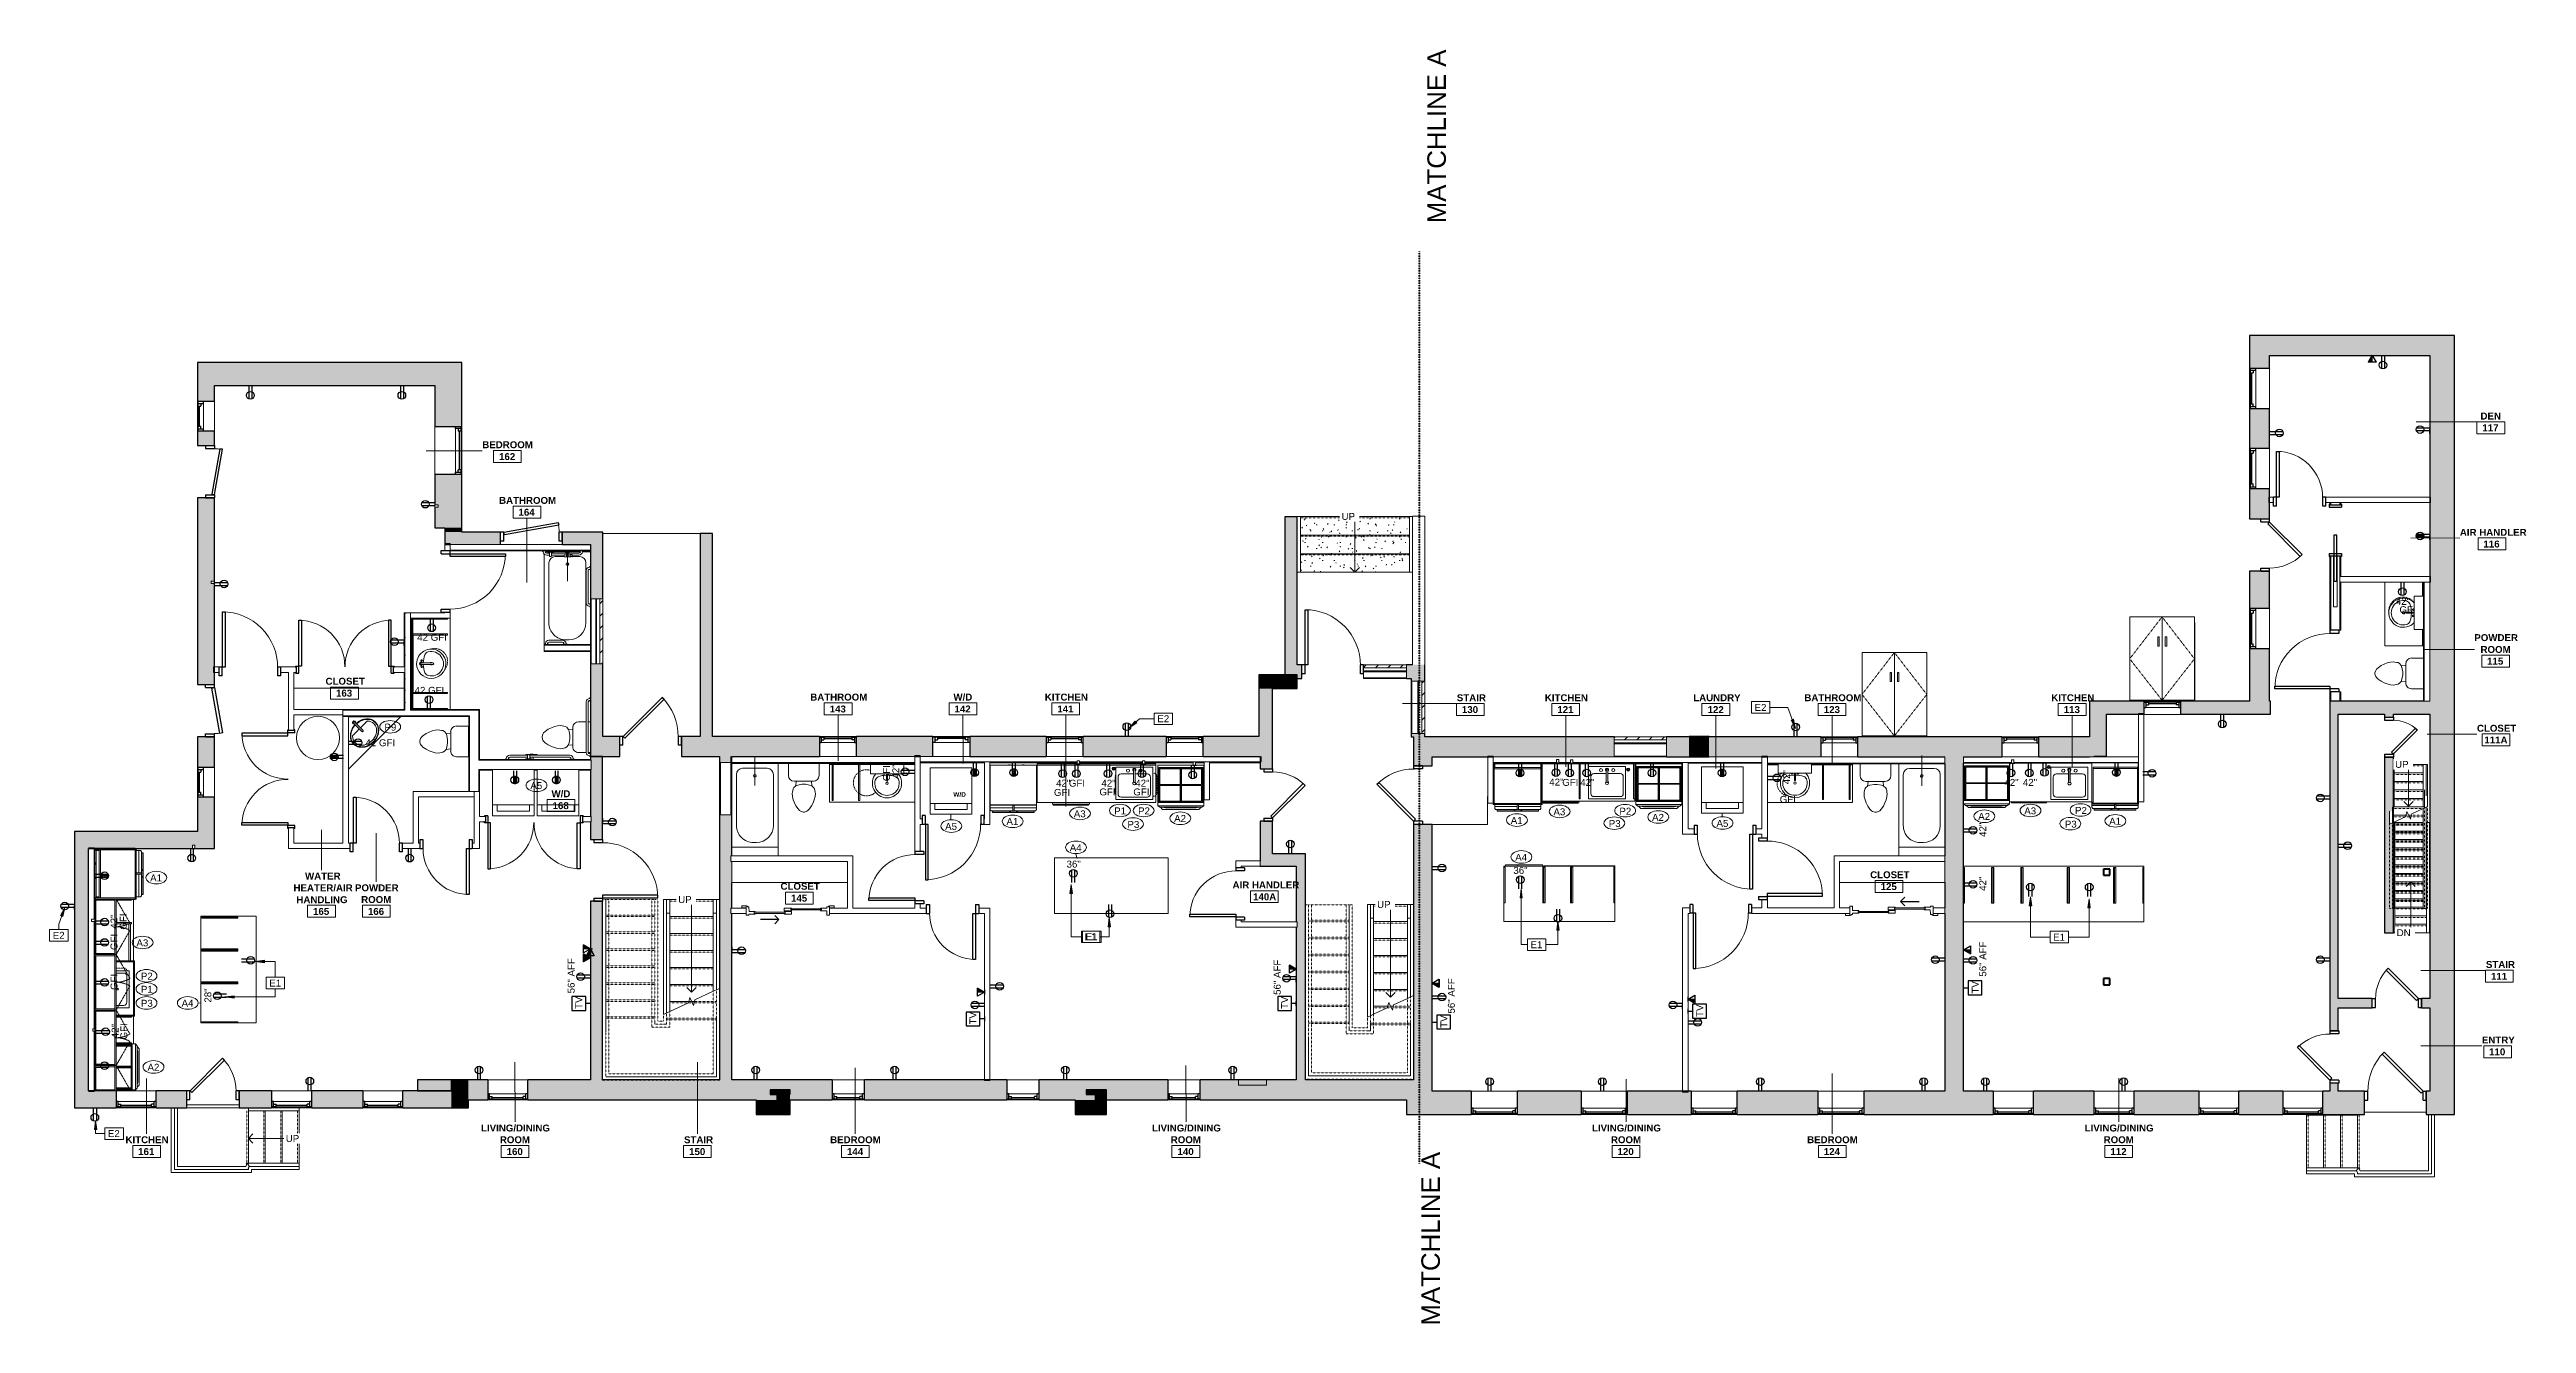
# Model space of a CAD drawing. Header units: inches. Extents: x -545 to 1062, y -2066 to -1239.
import ezdxf

# ---------------------------------------------------------------- set-up
doc = ezdxf.new("R2010")
doc.units = ezdxf.units.IN
doc.header["$MEASUREMENT"] = 0
for name, pattern in [('Dash', [0.25, 0.125, -0.125]), ('Dash dot dot', [0.8125, 0.25, -0.1875, 0, -0.1875, 0, -0.1875]), ('Hidden', [0.28125, 0.1875, -0.09375]), ('Overhead 1_16_', [0.101562, 0.0625, -0.039062])]:
    doc.linetypes.add(name, pattern=pattern)
for name, color, linetype, lineweight in [('A-ANNO-KEYN', 231, 'Continuous', 9), ('A-ANNO-MATC', 214, 'Dash', 140), ('A-ANNO-NOTE', 131, 'Continuous', 40), ('A-AREA-IDEN', 2, 'Continuous', 9), ('A-DETL', 90, 'Continuous', 9), ('A-DETL-GENF', 92, 'Continuous', 9), ('A-DOOR', 31, 'Continuous', 18), ('A-DOOR-FRAM', 31, 'Continuous', 30), ('A-DOOR-GLAZ', 31, 'Continuous', 9), ('A-DOOR-OPNG', 31, 'Continuous', 30), ('A-FLOR-HRAL', 11, 'Continuous', 9), ('A-GENM', 13, 'Continuous', 18), ('A-GENM-HDLN', 13, 'Continuous', 18), ('A-GLAZ', 151, 'Continuous', 18), ('A-WALL', 113, 'Continuous', 18), ('A-WALL-PATT', 111, 'Continuous', 18), ('E-ELEC-FIXT', 91, 'Continuous', 9), ('E-ELEC-FIXT-IDEN', 2, 'Continuous', 9), ('G-ANNO-TEXT', 231, 'Continuous', 9), ('G-IMPT', 8, 'Continuous', 9), ('I-FURN', 30, 'Continuous', 9), ('I-WALL', 2, 'Continuous', 18), ('P-SANR-FIXT', 6, 'Continuous', 9), ('P-SANR-FIXT-IDEN', 2, 'Continuous', 9), ('Q-CASE', 31, 'Continuous', 9), ('Q-CASE-HDLN', 31, 'Dash', 9), ('Q-SPCQ', 91, 'Continuous', 9), ('Q-SPCQ-IDEN', 132, 'Continuous', 9), ('S-COLS', 52, 'Continuous', 9), ('S-STRS', 31, 'Continuous', 18), ('S-STRS-ANNO', 31, 'Continuous', 9), ('S-STRS-IDEN', 31, 'Continuous', 9), ('S-STRS-MBND', 31, 'Continuous', 18)]:
    doc.layers.add(name, color=color, linetype=linetype, lineweight=lineweight)
doc.styles.add('Arial', font='arial.ttf', dxfattribs={"height": 4.5})
doc.styles.add('Swis721 Lt BT', font='swissl.ttf', dxfattribs={"height": 4.5})
doc.styles.add('Swis721 Lt BT_1', font='swissl.ttf', dxfattribs={"height": 12})
doc.styles.add('Swis721 Lt BT_B', font='', dxfattribs={"height": 3})
doc.styles.add('Swis721 Lt BT_B_1', font='', dxfattribs={"height": 4.5})
doc.styles.get('Swis721 Lt BT_B').set_extended_font_data('Swis721 Lt BT', bold=True)
doc.styles.get('Swis721 Lt BT_B_1').set_extended_font_data('Swis721 Lt BT', bold=True)
pattern_1 = [(0, (0, 0), (15.36, 3.84), [0.634, -10.886, 0.634, -10.886, -61.44]), (0, (0, 0), (15.36, 3.84), [-23.04, 0.634, -22.406, 0.634, -10.886, -26.88]), (0, (0, 0), (15.36, 3.84), [-57.6, 0.634, -7.046, 0.634, -18.566]), (120, (5.76, 1.92), (-11.0055376, 11.38215), [0.634, -10.886, 0.634, -10.886, -61.44]), (120, (5.76, 1.92), (-11.0055376, 11.38215), [-23.04, 0.634, -22.406, 0.634, -10.886, -26.88]), (120, (5.76, 1.92), (-11.0055376, 11.38215), [-57.6, 0.634, -7.046, 0.634, -18.566]), (240, (7.68, 9.6), (-4.3544624, -15.22215), [0.634, -10.886, 0.634, -10.886, -61.44]), (240, (7.68, 9.6), (-4.3544624, -15.22215), [-23.04, 0.634, -22.406, 0.634, -10.886, -26.88]), (240, (7.68, 9.6), (-4.3544624, -15.22215), [-57.6, 0.634, -7.046, 0.634, -18.566])]
pattern_2 = [(45, (0, 0), (-4.006467, 4.006467), [])]

msp = doc.modelspace()

# ---------------------------------------------------------------- texts
at = {"layer": 'A-ANNO-KEYN', "char_height": 4.5, "width": 9.393, "attachment_point": 1, "style": 'Arial'}
for s, insert in [('E2', (173.4, -1671)), ('E2', (560.9, -1663.7)), ('E2', (-543.3, -1811.5)), ('E1', (126.2, -1812.4)), ('E1', (126.9, -1812.4)), ('E1', (754.6, -1812.7)), ('E1', (754.6, -1812.7)), ('E1', (415.5, -1817.6)), ('E1', (415.5, -1817.6)), ('E1', (-402.8, -1842.5)), ('E1', (-402.8, -1842.5)), ('E2', (-507.5, -1940.1))]:
    msp.add_mtext(s, dxfattribs=dict(at, insert=insert))
at = {"layer": 'A-ANNO-NOTE', "lineweight": 9, "char_height": 4.5, "attachment_point": 1, "style": 'Swis721 Lt BT'}
for s, insert, width in [('42"', (977, -1594.9), 10.302), ('42 GFI', (-306.8, -1618.2), 22.27), ('42 GFI', (-308.5, -1652.6), 22.27), ('42 GFI', (-340.4, -1686.6), 22.27), ('42"', (107.7, -1712.8), 10.302), ('GFI', (116, -1712.8), 11.969), ('42"', (137.1, -1712.8), 10.302), ('42"', (159.1, -1712.8), 10.302), ('42"', (427.7, -1712.1), 10.302), ('GFI', (436.1, -1712.3), 11.969), ('42"', (447.8, -1712.3), 10.302), ('42"', (723, -1712.3), 10.302), ('42"', (735, -1712.3), 10.302), ('36"', (114.5, -1765.3), 10.302), ('36"', (404.4, -1769.4), 10.302)]:
    msp.add_mtext(s, dxfattribs=dict(at, insert=insert, width=width))
at = {"layer": 'A-ANNO-NOTE', "lineweight": 9, "char_height": 4.5, "attachment_point": 1, "rotation": 90, "style": 'Swis721 Lt BT'}
for s, insert, width in [('42"', (1.4, -1712.1), 10.302), ('42"', (579.4, -1715.8), 10.302), ('42"', (706.7, -1749.9), 10.302), ('42"', (706.7, -1784.9), 10.302), ('42"', (-505.8, -1809.5), 10.302), ('GFI', (-505.8, -1823.3), 11.969), ('56" AFF', (-209.2, -1851.4), 25.907), ('56" AFF', (248.9, -1852.4), 25.907), ('56" AFF', (706.7, -1840.6), 25.907), ('GFI', (-505.8, -1849.2), 11.969), ('56" AFF', (361.9, -1864.5), 25.907), ('TV', (701.8, -1851.5), 8.484), ('28"', (-444.9, -1857.4), 10.302), ('TV', (-204.3, -1861.5), 8.484), ('TV', (51.5, -1871.5), 8.484), ('TV', (253.7, -1861.5), 8.484), ('TV', (523.1, -1866.7), 8.484), ('42"', (-505.1, -1880.5), 10.302), ('TV', (357.1, -1873.7), 8.484)]:
    msp.add_mtext(s, dxfattribs=dict(at, insert=insert, width=width))
at = {"layer": 'A-AREA-IDEN', "attachment_point": 1}
for s, insert, char_height, width, style in [('DEN', (1031.9, -1474.7), 4.5, 16.059, 'Swis721 Lt BT_B_1'), ('BEDROOM', (-264.6, -1493.3), 4.5, 39.39, 'Swis721 Lt BT_B_1'), ('117', (1033.1, -1482.3), 4.5, 12.726, 'Swis721 Lt BT_B_1'), ('162', (-253.7, -1501), 4.5, 12.726, 'Swis721 Lt BT_B_1'), ('BATHROOM', (-253.7, -1529.4), 4.5, 43.632, 'Swis721 Lt BT_B_1'), ('164', (-241.1, -1537.1), 4.5, 12.726, 'Swis721 Lt BT_B_1'), ('AIR HANDLER', (1018.5, -1550.1), 4.5, 50.146, 'Swis721 Lt BT_B_1'), ('116', (1033.8, -1557.7), 4.5, 12.726, 'Swis721 Lt BT_B_1'), ('POWDER', (1027.9, -1618.4), 4.5, 33.33, 'Swis721 Lt BT_B_1'), ('ROOM', (1031.9, -1626.1), 4.5, 23.785, 'Swis721 Lt BT_B_1'), ('115', (1036.2, -1633.7), 4.5, 12.726, 'Swis721 Lt BT_B_1'), ('CLOSET', (-366.3, -1646.7), 4.5, 29.694, 'Swis721 Lt BT_B_1'), ('163', (-359.5, -1654.4), 4.5, 12.726, 'Swis721 Lt BT_B_1'), ('BATHROOM', (-51.8, -1657), 4.5, 43.632, 'Swis721 Lt BT_B_1'), ('143', (-39.2, -1664.7), 4.5, 12.726, 'Swis721 Lt BT_B_1'), ('W/D', (41.1, -1657), 4.5, 14.847, 'Swis721 Lt BT_B_1'), ('142', (41.8, -1664.7), 4.5, 12.726, 'Swis721 Lt BT_B_1'), ('KITCHEN', (100.4, -1657), 4.5, 32.875, 'Swis721 Lt BT_B_1'), ('141', (108.5, -1664.7), 4.5, 12.726, 'Swis721 Lt BT_B_1'), ('STAIR', (367.7, -1657.4), 4.5, 21.058, 'Swis721 Lt BT_B_1'), ('130', (371, -1665.1), 4.5, 12.726, 'Swis721 Lt BT_B_1'), ('KITCHEN', (424.8, -1657.4), 4.5, 32.875, 'Swis721 Lt BT_B_1'), ('121', (432.9, -1665.1), 4.5, 12.726, 'Swis721 Lt BT_B_1'), ('LAUNDRY', (521.1, -1657.4), 4.5, 35.602, 'Swis721 Lt BT_B_1'), ('122', (530.4, -1665.1), 4.5, 12.726, 'Swis721 Lt BT_B_1'), ('BATHROOM', (593.2, -1657.4), 4.5, 43.632, 'Swis721 Lt BT_B_1'), ('123', (605.8, -1665.1), 4.5, 12.726, 'Swis721 Lt BT_B_1'), ('KITCHEN', (753.4, -1657.4), 4.5, 32.875, 'Swis721 Lt BT_B_1'), ('113', (761.5, -1665.1), 4.5, 12.726, 'Swis721 Lt BT_B_1'), ('CLOSET', (1029.6, -1677.2), 4.5, 29.694, 'Swis721 Lt BT_B_1'), ('111A', (1034.4, -1684.8), 4.5, 17.574, 'Swis721 Lt BT_B_1'), ('W/D', (-219.7, -1719.7), 4.5, 14.847, 'Swis721 Lt BT_B_1'), ('168', (-219, -1727.4), 4.5, 12.726, 'Swis721 Lt BT_B_1'), ('W/D', (41, -1720.9), 3, 10.15, 'Swis721 Lt BT_B'), ('HEATER/AIR', (-387.1, -1780.7), 4.5, 43.935, 'Swis721 Lt BT_B_1'), ('WATER', (-379.6, -1773.1), 4.5, 25.906, 'Swis721 Lt BT_B_1'), ('POWDER', (-347.2, -1780.7), 4.5, 33.33, 'Swis721 Lt BT_B_1'), ('CLOSET', (-71.1, -1779.7), 4.5, 29.694, 'Swis721 Lt BT_B_1'), ('AIR HANDLER', (222.2, -1778.8), 4.5, 50.146, 'Swis721 Lt BT_B_1'), ('CLOSET', (635.9, -1772.2), 4.5, 29.694, 'Swis721 Lt BT_B_1'), ('125', (642.7, -1779.9), 4.5, 12.726, 'Swis721 Lt BT_B_1'), ('HANDLING', (-385.2, -1788.4), 4.5, 39.39, 'Swis721 Lt BT_B_1'), ('165', (-374.4, -1796), 4.5, 12.726, 'Swis721 Lt BT_B_1'), ('ROOM', (-343.2, -1788.3), 4.5, 23.785, 'Swis721 Lt BT_B_1'), ('166', (-338.8, -1796), 4.5, 12.726, 'Swis721 Lt BT_B_1'), ('145', (-64.3, -1787.4), 4.5, 12.726, 'Swis721 Lt BT_B_1'), ('140A', (235.5, -1786.5), 4.5, 17.574, 'Swis721 Lt BT_B_1'), ('STAIR', (1035.4, -1830.4), 4.5, 21.058, 'Swis721 Lt BT_B_1'), ('111', (1038.7, -1838.1), 4.5, 12.726, 'Swis721 Lt BT_B_1'), ('ENTRY', (1032.8, -1879.4), 4.5, 24.391, 'Swis721 Lt BT_B_1'), ('110', (1037.5, -1887.1), 4.5, 12.726, 'Swis721 Lt BT_B_1'), ('KITCHEN', (-496.1, -1944.1), 4.5, 32.875, 'Swis721 Lt BT_B_1'), ('LIVING/DINING', (-265.4, -1936.5), 4.5, 53.328, 'Swis721 Lt BT_B_1'), ('ROOM', (-253.2, -1944.1), 4.5, 23.785, 'Swis721 Lt BT_B_1'), ('STAIR', (-133.7, -1944.1), 4.5, 21.058, 'Swis721 Lt BT_B_1'), ('BEDROOM', (-38.9, -1944.1), 4.5, 39.39, 'Swis721 Lt BT_B_1'), ('LIVING/DINING', (169.9, -1936.5), 4.5, 53.328, 'Swis721 Lt BT_B_1'), ('ROOM', (182.1, -1944.1), 4.5, 23.785, 'Swis721 Lt BT_B_1'), ('LIVING/DINING', (455.4, -1936.5), 4.5, 53.328, 'Swis721 Lt BT_B_1'), ('ROOM', (467.7, -1944.1), 4.5, 23.785, 'Swis721 Lt BT_B_1'), ('BEDROOM', (595, -1944.1), 4.5, 39.39, 'Swis721 Lt BT_B_1'), ('LIVING/DINING', (775.1, -1936.5), 4.5, 53.328, 'Swis721 Lt BT_B_1'), ('ROOM', (787.4, -1944.1), 4.5, 23.785, 'Swis721 Lt BT_B_1'), ('161', (-487.9, -1951.8), 4.5, 12.726, 'Swis721 Lt BT_B_1'), ('160', (-248.8, -1951.8), 4.5, 12.726, 'Swis721 Lt BT_B_1'), ('150', (-130.4, -1951.8), 4.5, 12.726, 'Swis721 Lt BT_B_1'), ('144', (-28, -1951.8), 4.5, 12.726, 'Swis721 Lt BT_B_1'), ('140', (186.5, -1951.8), 4.5, 12.726, 'Swis721 Lt BT_B_1'), ('120', (472, -1951.8), 4.5, 12.726, 'Swis721 Lt BT_B_1'), ('124', (605.8, -1951.8), 4.5, 12.726, 'Swis721 Lt BT_B_1'), ('112', (791.8, -1951.8), 4.5, 12.726, 'Swis721 Lt BT_B_1')]:
    msp.add_mtext(s, dxfattribs=dict(at, insert=insert, char_height=char_height, width=width, style=style))
at = {"layer": 'E-ELEC-FIXT-IDEN', "char_height": 4.5, "width": 11.968, "attachment_point": 1, "rotation": 90, "style": 'Swis721 Lt BT'}
for insert in [(-4.6, -1713.8), (-499.8, -1810.1), (-499.4, -1881.3)]:
    msp.add_mtext('GFI', dxfattribs=dict(at, insert=insert))
at = {"layer": 'E-ELEC-FIXT-IDEN', "char_height": 4.5, "width": 11.968, "attachment_point": 1, "style": 'Swis721 Lt BT'}
for insert in [(106.3, -1718.8), (135.8, -1718.5), (157.8, -1718.5)]:
    msp.add_mtext('GFI', dxfattribs=dict(at, insert=insert))
at = {"layer": 'G-ANNO-TEXT', "color": 7, "char_height": 12, "width": 127.109, "attachment_point": 1, "rotation": 90, "style": 'Swis721 Lt BT_1'}
for insert in [(348.6, -1351.9), (344.7, -2066.9)]:
    msp.add_mtext('MATCHLINE A', dxfattribs=dict(at, insert=insert))
at = {"layer": 'G-ANNO-TEXT', "color": 7, "char_height": 4.5, "width": 11.969, "attachment_point": 1, "style": 'Swis721 Lt BT'}
for insert in [(979.3, -1600.3), (577.2, -1723.3)]:
    msp.add_mtext('GFI', dxfattribs=dict(at, insert=insert))
at = {"layer": 'P-SANR-FIXT-IDEN', "char_height": 4.5, "width": 8.787, "attachment_point": 1, "style": 'Swis721 Lt BT'}
for s, insert in [('P9', (-328.1, -1676.5)), ('P1', (145.4, -1730.8)), ('P2', (160.9, -1730.8)), ('P2', (473.2, -1731)), ('P2', (768.8, -1730.5)), ('P3', (154, -1739.6)), ('P3', (466.3, -1739)), ('P3', (762.2, -1739.4)), ('P2', (-486.1, -1838)), ('P1', (-486.1, -1846.5)), ('P3', (-486.1, -1855.6))]:
    msp.add_mtext(s, dxfattribs=dict(at, insert=insert))
at = {"layer": 'Q-SPCQ-IDEN', "char_height": 4.5, "width": 9.393, "attachment_point": 1, "style": 'Arial'}
for s, insert in [('A5', (-233.4, -1714.4)), ('A3', (119.2, -1732.7)), ('A2', (184.3, -1735.7)), ('A3', (430.4, -1731.4)), ('A2', (494.4, -1735)), ('A2', (706, -1734.4)), ('A3', (735.9, -1730.8)), ('A5', (35.7, -1740.9)), ('A1', (75.5, -1737.7)), ('A1', (402.7, -1737)), ('A5', (536.2, -1738.9)), ('A1', (791, -1737.5)), ('A4', (116.6, -1754.7)), ('A4', (405.6, -1760.9)), ('A1', (-480.1, -1774.3)), ('A3', (-489, -1816.4)), ('A4', (-459.7, -1855.5)), ('A2', (-481.8, -1897.1))]:
    msp.add_mtext(s, dxfattribs=dict(at, insert=insert))

# ---------------------------------------------------------------- blocks, each defined once
blk = doc.blocks.new('Single Flush - D1 2_6_ X 8_ - NOT FR-6103073-1ST FLOOR - POWER _ SIGNAL')
at = {"layer": 'A-DOOR', "color": 8, "lineweight": 30}
for p, q in [((-7.4, -26.3), (13.7, -5.3)), ((14.9, -6.5), (-6.2, -27.6)), ((13.7, -5.3), (14.9, -6.5)), ((-6.2, -27.6), (-7.4, -26.3))]:
    blk.add_line(p, q, dxfattribs=at)
at = {"layer": 'A-DOOR', "lineweight": 9}
blk.add_arc((14.9, -6.5), 29.8, 179.5, 225, dxfattribs=at)
at = {"layer": 'A-DOOR-FRAM', "color": 8}
for p, q in [((-17, -0.8), (-17, -6.5)), ((-17, -0.8), (-15, -0.8)), ((-17, -6.5), (-15, -6.5)), ((-15, -0.8), (-15, -6.5)), ((15, -0.8), (15, -6.5)), ((15, -0.8), (17, -0.8)), ((15, -6.5), (17, -6.5)), ((17, -0.8), (17, -6.5))]:
    blk.add_line(p, q, dxfattribs=at)
blk = doc.blocks.new('Single Flush - D1 3_ X 8_  - NOT FR-6103006-1ST FLOOR - POWER _ SIGNAL')
at = {"layer": 'A-DOOR', "color": 8, "lineweight": 30}
for p, q in [((-7.4, 32.8), (-8.7, 31.6)), ((17.9, 7.5), (-7.4, 32.8)), ((-8.7, 31.6), (16.7, 6.3)), ((16.7, 6.3), (17.9, 7.5))]:
    blk.add_line(p, q, dxfattribs=at)
at = {"layer": 'A-DOOR', "lineweight": 9}
blk.add_arc((17.9, 7.5), 35.8, 135, 180.5, dxfattribs=at)
at = {"layer": 'A-DOOR-FRAM', "color": 8}
for p, q in [((-20, 1.7), (-20, 7.5)), ((-20, 7.5), (-18, 7.5)), ((-20, 1.7), (-18, 1.7)), ((-18, 1.7), (-18, 7.5)), ((18, 1.7), (18, 7.5)), ((18, 7.5), (20, 7.5)), ((18, 1.7), (20, 1.7)), ((20, 1.7), (20, 7.5))]:
    blk.add_line(p, q, dxfattribs=at)
blk = doc.blocks.new('Single Flush - D1 2_6_ X 8_ - NOT FR-6103030-1ST FLOOR - POWER _ SIGNAL')
at = {"layer": 'A-DOOR', "color": 8, "lineweight": 30}
for p, q in [((-7.4, -22.5), (13.7, -1.4)), ((14.9, -2.6), (-6.2, -23.7)), ((13.7, -1.4), (14.9, -2.6)), ((-6.2, -23.7), (-7.4, -22.5))]:
    blk.add_line(p, q, dxfattribs=at)
at = {"layer": 'A-DOOR', "lineweight": 9}
blk.add_arc((14.9, -2.6), 29.8, 179.5, 225, dxfattribs=at)
at = {"layer": 'A-DOOR-FRAM', "color": 8}
for p, q in [((-17, 3.1), (-17, -2.6)), ((-17, 3.1), (-15, 3.1)), ((-15, 3.1), (-15, -2.6)), ((15, 3.1), (15, -2.6)), ((15, 3.1), (17, 3.1)), ((17, 3.1), (17, -2.6)), ((-17, -2.6), (-15, -2.6)), ((15, -2.6), (17, -2.6))]:
    blk.add_line(p, q, dxfattribs=at)
blk = doc.blocks.new('Single Flush - D1 2_9_ X 8_-6102497-1ST FLOOR - POWER _ SIGNAL')
at = {"layer": 'A-DOOR', "color": 8, "lineweight": 30}
for p, q in [((-6.2, 25.1), (-7.4, 23.8)), ((-7.4, 23.8), (13.7, 2.8)), ((14.9, 4), (-6.2, 25.1)), ((13.7, 2.8), (14.9, 4))]:
    blk.add_line(p, q, dxfattribs=at)
at = {"layer": 'A-DOOR', "lineweight": 9}
blk.add_arc((14.9, 4), 29.8, 135, 180.5, dxfattribs=at)
at = {"layer": 'A-DOOR-FRAM', "color": 8}
for p, q in [((-17, -1.7), (-17, 4)), ((-17, 4), (-15, 4)), ((-15, -1.7), (-15, 4)), ((15, -1.7), (15, 4)), ((15, 4), (17, 4)), ((17, -1.7), (17, 4)), ((-17, -1.7), (-15, -1.7)), ((15, -1.7), (17, -1.7))]:
    blk.add_line(p, q, dxfattribs=at)
blk = doc.blocks.new('Single Flush - D1 3_ X 7_3_ - NOT FR-6102298-1ST FLOOR - POWER _ SIGNAL')
at = {"layer": 'A-DOOR', "color": 8, "lineweight": 30}
for p, q in [((-17.7, -12), (17.6, -5.8)), ((-17.4, -13.7), (-17.7, -12)), ((17.9, -7.5), (-17.4, -13.7)), ((17.6, -5.8), (17.9, -7.5))]:
    blk.add_line(p, q, dxfattribs=at)
at = {"layer": 'A-DOOR', "lineweight": 9}
blk.add_arc((17.9, -7.5), 35.8, 179.5, 190, dxfattribs=at)
at = {"layer": 'A-DOOR-FRAM', "color": 8}
for p, q in [((-20, -1.7), (-20, -7.5)), ((-20, -1.7), (-18, -1.7)), ((-20, -7.5), (-18, -7.5)), ((-18, -1.7), (-18, -7.5)), ((18, -1.7), (18, -7.5)), ((18, -1.7), (20, -1.7)), ((18, -7.5), (20, -7.5)), ((20, -1.7), (20, -7.5))]:
    blk.add_line(p, q, dxfattribs=at)
blk = doc.blocks.new('Single Flush - D1 2_6_ X 8_ - NOT FR-6102241-1ST FLOOR - POWER _ SIGNAL')
at = {"layer": 'A-DOOR', "color": 8, "lineweight": 30}
for p, q in [((-14.8, -9), (14.6, -3.8)), ((-14.5, -10.7), (-14.8, -9)), ((14.9, -5.5), (-14.5, -10.7)), ((14.6, -3.8), (14.9, -5.5))]:
    blk.add_line(p, q, dxfattribs=at)
at = {"layer": 'A-DOOR', "lineweight": 9}
blk.add_arc((14.9, -5.5), 29.8, 179.5, 190, dxfattribs=at)
at = {"layer": 'A-DOOR-FRAM', "color": 8}
for p, q in [((-17, 0.3), (-17, -5.5)), ((-17, 0.3), (-15, 0.3)), ((-15, 0.3), (-15, -5.5)), ((15, 0.3), (15, -5.5)), ((15, 0.3), (17, 0.3)), ((17, 0.3), (17, -5.5)), ((-17, -5.5), (-15, -5.5)), ((15, -5.5), (17, -5.5))]:
    blk.add_line(p, q, dxfattribs=at)
blk = doc.blocks.new('Single Flush - D1 2_6_ X 6_8_ - NOT FR-6102216-1ST FLOOR - POWER _ SIGNAL')
at = {"layer": 'A-DOOR', "color": 8, "lineweight": 30}
for p, q in [((-14.5, 10.7), (-14.8, 9)), ((-14.8, 9), (14.6, 3.8)), ((14.9, 5.5), (-14.5, 10.7)), ((14.6, 3.8), (14.9, 5.5))]:
    blk.add_line(p, q, dxfattribs=at)
at = {"layer": 'A-DOOR', "lineweight": 9}
blk.add_arc((14.9, 5.5), 29.8, 170, 180.5, dxfattribs=at)
at = {"layer": 'A-DOOR-FRAM', "color": 8}
for p, q in [((-17, -0.3), (-17, 5.5)), ((-17, 5.5), (-15, 5.5)), ((-15, -0.3), (-15, 5.5)), ((15, -0.3), (15, 5.5)), ((15, 5.5), (17, 5.5)), ((17, -0.3), (17, 5.5)), ((-17, -0.3), (-15, -0.3)), ((15, -0.3), (17, -0.3))]:
    blk.add_line(p, q, dxfattribs=at)
blk = doc.blocks.new('Single Flush - D1 2_6_ X 8_ - NOT FR-6102308-1ST FLOOR - POWER _ SIGNAL')
at = {"layer": 'A-DOOR', "color": 8, "lineweight": 30}
for p, q in [((-7.4, -25.3), (13.7, -4.3)), ((14.9, -5.5), (-6.2, -26.6)), ((13.7, -4.3), (14.9, -5.5)), ((-6.2, -26.6), (-7.4, -25.3))]:
    blk.add_line(p, q, dxfattribs=at)
at = {"layer": 'A-DOOR', "lineweight": 9}
blk.add_arc((14.9, -5.5), 29.8, 179.5, 225, dxfattribs=at)
at = {"layer": 'A-DOOR-FRAM', "color": 8}
for p, q in [((-17, 0.3), (-17, -5.5)), ((-17, 0.3), (-15, 0.3)), ((-15, 0.3), (-15, -5.5)), ((15, 0.3), (15, -5.5)), ((15, 0.3), (17, 0.3)), ((17, 0.3), (17, -5.5)), ((-17, -5.5), (-15, -5.5)), ((15, -5.5), (17, -5.5))]:
    blk.add_line(p, q, dxfattribs=at)
blk = doc.blocks.new('Single Flush - OTJ_SOLIDFLUSH_ALUM 1_ 10_ door-5204705-1ST FLOOR - POWER _ SIGNAL')
at = {"layer": 'A-DOOR', "color": 8, "lineweight": 30}
for p, q in [((-4.5, 18.3), (-5.8, 17.1)), ((-5.8, 17.1), (9.7, 1.6)), ((10.9, 2.9), (-4.5, 18.3)), ((9.7, 1.6), (10.9, 2.9))]:
    blk.add_line(p, q, dxfattribs=at)
at = {"layer": 'A-DOOR', "lineweight": 9}
blk.add_arc((10.9, 2.9), 21.8, 135, 180.5, dxfattribs=at)
at = {"layer": 'A-DOOR-FRAM', "color": 8}
for p, q in [((-13, -2.9), (-13, 2.9)), ((-13, 2.9), (-11, 2.9)), ((-11, -2.9), (-11, 2.9)), ((11, -2.9), (11, 2.9)), ((11, 2.9), (13, 2.9)), ((13, -2.9), (13, 2.9)), ((-13, -2.9), (-11, -2.9)), ((11, -2.9), (13, -2.9))]:
    blk.add_line(p, q, dxfattribs=at)
blk = doc.blocks.new('Single Flush - D1 2_4_ X 7_-5204698-1ST FLOOR - POWER _ SIGNAL')
at = {"layer": 'A-DOOR', "color": 8, "lineweight": 30}
for p, q in [((-5.8, 22.7), (-7, 21.4)), ((-7, 21.4), (12.7, 1.8)), ((13.9, 3), (-5.8, 22.7)), ((12.7, 1.8), (13.9, 3))]:
    blk.add_line(p, q, dxfattribs=at)
at = {"layer": 'A-DOOR', "lineweight": 9}
blk.add_arc((13.9, 3), 27.8, 135, 180.5, dxfattribs=at)
at = {"layer": 'A-DOOR-FRAM', "color": 8}
for p, q in [((-16, -2.8), (-16, 3)), ((-16, 3), (-14, 3)), ((-14, -2.8), (-14, 3)), ((14, -2.8), (14, 3)), ((14, 3), (16, 3)), ((16, -2.8), (16, 3)), ((-16, -2.8), (-14, -2.8)), ((14, -2.8), (16, -2.8))]:
    blk.add_line(p, q, dxfattribs=at)
blk = doc.blocks.new('Top Rail Type - Top Rail_Internal_-5057285-1ST FLOOR - POWER _ SIGNAL')
at = {"layer": 'A-FLOR-HRAL'}
for p, q in [((-145, -1790.6), (-143, -1790.6)), ((-145, -1799.4), (-145, -1790.6)), ((-143, -1799.4), (-145, -1799.4)), ((-143, -1790.6), (-143, -1799.4))]:
    blk.add_line(p, q, dxfattribs=at)
blk = doc.blocks.new('Top Rail Type - Top Rail_Internal_-V1-1ST FLOOR - POWER _ SIGNAL')
at = {"layer": 'A-FLOR-HRAL', "linetype": 'Overhead 1_16_'}
for p, q in [((-154.7, -1790.6), (-152.7, -1790.6)), ((-154.7, -1867.6), (-154.7, -1790.6)), ((-152.7, -1867.6), (-152.7, -1790.6)), ((-145, -1864.2), (-145, -1867.6)), ((-143, -1863.2), (-143, -1867.6)), ((-154.7, -1873.4), (-154.7, -1867.6)), ((-143, -1873.4), (-154.7, -1873.4)), ((-152.7, -1871.4), (-152.7, -1867.6)), ((-145, -1871.4), (-152.7, -1871.4)), ((-145, -1867.6), (-145, -1871.4)), ((-143, -1867.6), (-143, -1873.4))]:
    blk.add_line(p, q, dxfattribs=at)
at = {"layer": 'A-FLOR-HRAL'}
for p, q in [((-143, -1790.6), (-145, -1790.6)), ((-145, -1790.6), (-145, -1864.2)), ((-143, -1790.6), (-143, -1863.2)), ((-145, -1864.2), (-143, -1863.2))]:
    blk.add_line(p, q, dxfattribs=at)
blk = doc.blocks.new('Top Rail Type - Top Rail_Internal_-5057302-1ST FLOOR - POWER _ SIGNAL')
at = {"layer": 'A-FLOR-HRAL'}
for p, q in [((-114.7, -1790.6), (-112.7, -1790.6)), ((-114.7, -1799.4), (-114.7, -1790.6)), ((-112.7, -1799.4), (-114.7, -1799.4)), ((-112.7, -1790.6), (-112.7, -1799.4))]:
    blk.add_line(p, q, dxfattribs=at)
blk = doc.blocks.new('Top Rail Type - Top Rail_Internal_-V2-1ST FLOOR - POWER _ SIGNAL')
at = {"layer": 'A-FLOR-HRAL', "linetype": 'Overhead 1_16_'}
for p, q in [((-184.5, -1790.6), (-182.5, -1790.6)), ((-184.5, -1878.6), (-184.5, -1790.6)), ((-182.5, -1878.6), (-182.5, -1790.6)), ((-114.7, -1850), (-114.7, -1867.6)), ((-112.7, -1849.1), (-112.7, -1867.6)), ((-184.5, -1905.6), (-184.5, -1878.6)), ((-182.5, -1903.6), (-182.5, -1878.6)), ((-114.7, -1867.6), (-114.7, -1903.6)), ((-112.7, -1867.6), (-112.7, -1905.6)), ((-112.7, -1905.6), (-184.5, -1905.6)), ((-114.7, -1903.6), (-182.5, -1903.6))]:
    blk.add_line(p, q, dxfattribs=at)
at = {"layer": 'A-FLOR-HRAL'}
for p, q in [((-112.7, -1790.6), (-114.7, -1790.6)), ((-114.7, -1790.6), (-114.7, -1850)), ((-112.7, -1790.6), (-112.7, -1849.1)), ((-114.7, -1850), (-112.7, -1849.1))]:
    blk.add_line(p, q, dxfattribs=at)
blk = doc.blocks.new('Top Rail Type - Top Rail_Internal_-5057916-1ST FLOOR - POWER _ SIGNAL')
at = {"layer": 'A-FLOR-HRAL'}
for p, q in [((311.7, -1793.8), (313.7, -1793.8)), ((311.7, -1802.6), (311.7, -1793.8)), ((313.7, -1793.8), (313.7, -1802.6)), ((313.7, -1802.6), (311.7, -1802.6))]:
    blk.add_line(p, q, dxfattribs=at)
blk = doc.blocks.new('Top Rail Type - Top Rail_Internal_-V3-1ST FLOOR - POWER _ SIGNAL')
at = {"layer": 'A-FLOR-HRAL', "linetype": 'Overhead 1_16_'}
for p, q in [((295.9, -1794), (297.9, -1794)), ((295.9, -1871), (295.9, -1794)), ((297.9, -1871), (297.9, -1794)), ((295.9, -1877.7), (295.9, -1871)), ((313.7, -1877.7), (295.9, -1877.7)), ((297.9, -1875.7), (297.9, -1871)), ((311.7, -1875.7), (297.9, -1875.7)), ((311.7, -1865.9), (311.7, -1870.8)), ((311.7, -1870.8), (311.7, -1875.7)), ((313.7, -1865), (313.7, -1870.8)), ((313.7, -1870.8), (313.7, -1877.7))]:
    blk.add_line(p, q, dxfattribs=at)
at = {"layer": 'A-FLOR-HRAL'}
for p, q in [((313.7, -1793.8), (311.7, -1793.8)), ((311.7, -1793.8), (311.7, -1865.9)), ((313.7, -1793.8), (313.7, -1865)), ((311.7, -1865.9), (313.7, -1865))]:
    blk.add_line(p, q, dxfattribs=at)
blk = doc.blocks.new('Top Rail Type - Top Rail_Internal_-5057935-1ST FLOOR - POWER _ SIGNAL')
at = {"layer": 'A-FLOR-HRAL'}
blk.add_hatch(color=7, dxfattribs=at).paths.add_polyline_path([(337.7, -1802.6), (337.7, -1802.6), (335.7, -1802.6)], flags=0)
for p, q in [((335.7, -1793.8), (337.7, -1793.8)), ((335.7, -1802.6), (335.7, -1793.8)), ((337.7, -1793.8), (337.7, -1802.6)), ((337.7, -1802.6), (335.7, -1802.6))]:
    blk.add_line(p, q, dxfattribs=at)
blk = doc.blocks.new('Top Rail Type - Top Rail_Internal_-V4-1ST FLOOR - POWER _ SIGNAL')
at = {"layer": 'A-FLOR-HRAL', "linetype": 'Overhead 1_16_'}
for p, q in [((271.5, -1794), (273.5, -1794)), ((271.5, -1882), (271.5, -1794)), ((273.5, -1882), (273.5, -1794)), ((335.7, -1854.7), (335.7, -1870.8)), ((337.7, -1853.7), (337.7, -1870.8)), ((335.7, -1870.8), (335.7, -1903)), ((337.7, -1870.8), (337.7, -1905)), ((271.5, -1905), (271.5, -1882)), ((273.5, -1903), (273.5, -1882)), ((337.7, -1905), (271.5, -1905)), ((335.7, -1903), (273.5, -1903))]:
    blk.add_line(p, q, dxfattribs=at)
at = {"layer": 'A-FLOR-HRAL'}
for p, q in [((337.7, -1793.8), (335.7, -1793.8)), ((335.7, -1793.8), (335.7, -1854.7)), ((337.7, -1793.8), (337.7, -1853.7)), ((335.7, -1854.7), (337.7, -1853.7))]:
    blk.add_line(p, q, dxfattribs=at)
blk = doc.blocks.new('Single Flush - D1 2_10_ X 8_-6102513-1ST FLOOR - POWER _ SIGNAL')
at = {"layer": 'A-DOOR', "color": 8, "lineweight": 30}
for p, q in [((-8.2, -28.7), (15.7, -4.8)), ((16.9, -6), (-7, -29.9)), ((15.7, -4.8), (16.9, -6)), ((-7, -29.9), (-8.2, -28.7))]:
    blk.add_line(p, q, dxfattribs=at)
at = {"layer": 'A-DOOR', "lineweight": 9}
blk.add_arc((16.9, -6), 33.8, 179.5, 225, dxfattribs=at)
at = {"layer": 'A-DOOR-FRAM', "color": 8}
for p, q in [((-19, -0.2), (-19, -6)), ((-19, -0.2), (-17, -0.2)), ((-19, -6), (-17, -6)), ((-17, -0.2), (-17, -6)), ((17, -0.2), (17, -6)), ((17, -0.2), (19, -0.2)), ((17, -6), (19, -6)), ((19, -0.2), (19, -6))]:
    blk.add_line(p, q, dxfattribs=at)
blk = doc.blocks.new('Window-Double-Hung - 24_ x 44_-5077948-1ST FLOOR - POWER _ SIGNAL')
at = {"layer": 'A-GLAZ', "color": 8, "lineweight": 30}
for p, q in [((-12, 6.5), (-12, -6.5)), ((-12, 6), (-9, 6)), ((-12, 2.5), (-10.75, 2.5)), ((-10.75, 6), (-10.75, 2.5)), ((-10.75, 4.25), (-9, 4.25)), ((-9, 6), (-9, 4.25)), ((-9, 5.125), (9, 5.125)), ((9, 6), (12, 6)), ((9, 6), (9, 4.25)), ((10.75, 4.25), (9, 4.25)), ((10.75, 6), (10.75, 2.5)), ((10.75, 2.5), (12, 2.5)), ((12, -6.5), (12, 6.5))]:
    blk.add_line(p, q, dxfattribs=at)
at = {"layer": 'A-GLAZ'}
for p, q in [((12, 6.5), (-12, 6.5)), ((-12, -6.5), (12, -6.5))]:
    blk.add_line(p, q, dxfattribs=at)
at = {"layer": 'A-GLAZ', "lineweight": 9}
for p, q in [((-10.75, 2.5), (10.75, 2.5)), ((-9, 6), (9, 6))]:
    blk.add_line(p, q, dxfattribs=at)
blk = doc.blocks.new('Window-Double-Hung - 24_ x 44_-5956437-1ST FLOOR - POWER _ SIGNAL')
at = {"layer": 'A-GLAZ', "color": 8, "lineweight": 30}
for p, q in [((-12, 6.5), (-12, -6.5)), ((-12, 6), (-9, 6)), ((-12, 2.5), (-10.75, 2.5)), ((-10.75, 6), (-10.75, 2.5)), ((-10.75, 4.25), (-9, 4.25)), ((-9, 6), (-9, 4.25)), ((-9, 5.125), (9, 5.125)), ((9, 6), (12, 6)), ((9, 6), (9, 4.25)), ((10.75, 4.25), (9, 4.25)), ((10.75, 6), (10.75, 2.5)), ((10.75, 2.5), (12, 2.5)), ((12, -6.5), (12, 6.5))]:
    blk.add_line(p, q, dxfattribs=at)
at = {"layer": 'A-GLAZ'}
for p, q in [((12, 6.5), (-12, 6.5)), ((-12, -6.5), (12, -6.5))]:
    blk.add_line(p, q, dxfattribs=at)
at = {"layer": 'A-GLAZ', "lineweight": 9}
for p, q in [((-10.75, 2.5), (10.75, 2.5)), ((-9, 6), (9, 6))]:
    blk.add_line(p, q, dxfattribs=at)
blk = doc.blocks.new('Window-Double-Hung - 24_ x 5 1-5074222-1ST FLOOR - POWER _ SIGNAL')
at = {"layer": 'A-GLAZ', "color": 8, "lineweight": 30}
for p, q in [((-12, 4.25), (-12, -4.25)), ((-12, 3.75), (-9, 3.75)), ((-12, 0.25), (-10.75, 0.25)), ((-10.75, 3.75), (-10.75, 0.25)), ((-10.75, 2), (-9, 2)), ((-9, 3.75), (-9, 2)), ((-9, 2.875), (9, 2.875)), ((9, 3.75), (12, 3.75)), ((9, 3.75), (9, 2)), ((10.75, 2), (9, 2)), ((10.75, 3.75), (10.75, 0.25)), ((10.75, 0.25), (12, 0.25)), ((12, -4.25), (12, 4.25))]:
    blk.add_line(p, q, dxfattribs=at)
at = {"layer": 'A-GLAZ'}
for p, q in [((12, 4.25), (-12, 4.25)), ((-12, -4.25), (12, -4.25))]:
    blk.add_line(p, q, dxfattribs=at)
at = {"layer": 'A-GLAZ', "lineweight": 9}
for p, q in [((-10.75, 0.25), (10.75, 0.25)), ((-9, 3.75), (9, 3.75))]:
    blk.add_line(p, q, dxfattribs=at)
blk = doc.blocks.new('Window-Double-Hung - 24_ x 5 1-5074211-1ST FLOOR - POWER _ SIGNAL')
at = {"layer": 'A-GLAZ', "color": 8, "lineweight": 30}
for p, q in [((-12, 6.5), (-12, -6.5)), ((-12, 6), (-9, 6)), ((-12, 2.5), (-10.75, 2.5)), ((-10.75, 6), (-10.75, 2.5)), ((-10.75, 4.25), (-9, 4.25)), ((-9, 6), (-9, 4.25)), ((-9, 5.125), (9, 5.125)), ((9, 6), (12, 6)), ((9, 6), (9, 4.25)), ((10.75, 4.25), (9, 4.25)), ((10.75, 6), (10.75, 2.5)), ((10.75, 2.5), (12, 2.5)), ((12, -6.5), (12, 6.5))]:
    blk.add_line(p, q, dxfattribs=at)
at = {"layer": 'A-GLAZ'}
for p, q in [((12, 6.5), (-12, 6.5)), ((-12, -6.5), (12, -6.5))]:
    blk.add_line(p, q, dxfattribs=at)
at = {"layer": 'A-GLAZ', "lineweight": 9}
for p, q in [((-10.75, 2.5), (10.75, 2.5)), ((-9, 6), (9, 6))]:
    blk.add_line(p, q, dxfattribs=at)
blk = doc.blocks.new('Window-Double-Hung - 24_ x 5 1-5956687-1ST FLOOR - POWER _ SIGNAL')
at = {"layer": 'A-GLAZ', "color": 8, "lineweight": 30}
for p, q in [((-12, 6.5), (-12, -6.5)), ((-12, 6), (-9, 6)), ((-12, 2.5), (-10.75, 2.5)), ((-10.75, 6), (-10.75, 2.5)), ((-10.75, 4.25), (-9, 4.25)), ((-9, 6), (-9, 4.25)), ((-9, 5.125), (9, 5.125)), ((9, 6), (12, 6)), ((9, 6), (9, 4.25)), ((10.75, 4.25), (9, 4.25)), ((10.75, 6), (10.75, 2.5)), ((10.75, 2.5), (12, 2.5)), ((12, -6.5), (12, 6.5))]:
    blk.add_line(p, q, dxfattribs=at)
at = {"layer": 'A-GLAZ'}
for p, q in [((12, 6.5), (-12, 6.5)), ((-12, -6.5), (12, -6.5))]:
    blk.add_line(p, q, dxfattribs=at)
at = {"layer": 'A-GLAZ', "lineweight": 9}
for p, q in [((-10.75, 2.5), (10.75, 2.5)), ((-9, 6), (9, 6))]:
    blk.add_line(p, q, dxfattribs=at)
blk = doc.blocks.new('Window-Double-Hung - 24_ x 44_-5436741-1ST FLOOR - POWER _ SIGNAL')
at = {"layer": 'A-GLAZ'}
for p, q in [((-12, 6.5), (12, 6.5)), ((12, -6.5), (-12, -6.5))]:
    blk.add_line(p, q, dxfattribs=at)
at = {"layer": 'A-GLAZ', "color": 8, "lineweight": 30}
for p, q in [((-12, -6.5), (-12, 6.5)), ((12, 6.5), (12, -6.5)), ((-12, -2.5), (-10.75, -2.5)), ((-12, -6), (-9, -6)), ((-10.75, -6), (-10.75, -2.5)), ((-10.75, -4.25), (-9, -4.25)), ((-9, -6), (-9, -4.25)), ((-9, -5.125), (9, -5.125)), ((9, -6), (9, -4.25)), ((10.75, -4.25), (9, -4.25)), ((9, -6), (12, -6)), ((10.75, -2.5), (12, -2.5)), ((10.75, -6), (10.75, -2.5))]:
    blk.add_line(p, q, dxfattribs=at)
at = {"layer": 'A-GLAZ', "lineweight": 9}
for p, q in [((-10.75, -2.5), (10.75, -2.5)), ((-9, -6), (9, -6))]:
    blk.add_line(p, q, dxfattribs=at)
blk = doc.blocks.new('extra piece - extra piece-5080210-1ST FLOOR - POWER _ SIGNAL')
at = {"layer": 'A-WALL', "lineweight": 9}
blk.add_hatch(color=7, dxfattribs=at).paths.add_polyline_path([(-284.6, -1914.6), (-284.6, -1907.5), (-306.6, -1907.5), (-306.6, -1914.6)], flags=0)
at = {"layer": 'A-WALL', "color": 8, "lineweight": 30}
for p, q in [((-284.6, -1907.5), (-306.6, -1907.5)), ((-306.6, -1907.5), (-306.6, -1914.6)), ((-284.6, -1914.6), (-284.6, -1907.5)), ((-306.6, -1914.6), (-284.6, -1914.6))]:
    blk.add_line(p, q, dxfattribs=at)
blk = doc.blocks.new('Single Flush - D1 3_ X 7_3_ - NOT FR-6102866-1ST FLOOR - POWER _ SIGNAL')
at = {"layer": 'A-DOOR', "color": 8, "lineweight": 30}
for p, q in [((-8.7, -30.6), (16.7, -5.3)), ((17.9, -6.5), (-7.4, -31.8)), ((16.7, -5.3), (17.9, -6.5)), ((-7.4, -31.8), (-8.7, -30.6))]:
    blk.add_line(p, q, dxfattribs=at)
at = {"layer": 'A-DOOR', "lineweight": 9}
blk.add_arc((17.9, -6.5), 35.8, 179.5, 225, dxfattribs=at)
at = {"layer": 'A-DOOR-FRAM', "color": 8}
for p, q in [((-20, -0.8), (-20, -6.5)), ((-20, -0.8), (-18, -0.8)), ((-20, -6.5), (-18, -6.5)), ((-18, -0.8), (-18, -6.5)), ((18, -0.8), (18, -6.5)), ((18, -0.8), (20, -0.8)), ((18, -6.5), (20, -6.5)), ((20, -0.8), (20, -6.5))]:
    blk.add_line(p, q, dxfattribs=at)
blk = doc.blocks.new('Top Rail Type - Top Rail_Internal_-5108158-1ST FLOOR - POWER _ SIGNAL')
at = {"layer": 'A-FLOR-HRAL'}
for p, q in [((-464.4, -1965.6), (-464.4, -1925.6)), ((-462.4, -1925.6), (-462.4, -1963.6)), ((-416.8, -1965.6), (-464.4, -1965.6)), ((-462.4, -1963.6), (-418.1, -1963.6)), ((-418.1, -1963.6), (-417.1, -1961.6)), ((-417.1, -1961.6), (-417.8, -1961.6)), ((-417.8, -1961.6), (-417.4, -1962.2)), ((-417.1, -1961.6), (-415.8, -1963.5)), ((-416.4, -1962.6), (-417, -1961.6)), ((-417, -1961.6), (-383.4, -1961.6)), ((-415.8, -1963.5), (-416.8, -1965.6)), ((-383.4, -1963.6), (-415.8, -1963.6)), ((-383.4, -1961.6), (-383.4, -1963.6))]:
    blk.add_line(p, q, dxfattribs=at)
blk = doc.blocks.new('Top Rail Type - Top Rail_Internal_-V5-1ST FLOOR - POWER _ SIGNAL')
at = {"layer": 'A-FLOR-HRAL'}
for p, q in [((-464.4, -1965.6), (-464.4, -1925.6)), ((-462.4, -1963.6), (-462.4, -1925.6)), ((-416.8, -1965.6), (-464.4, -1965.6)), ((-418.1, -1963.6), (-462.4, -1963.6)), ((-417.1, -1961.6), (-418.1, -1963.6)), ((-383.4, -1961.6), (-417.1, -1961.6)), ((-415.8, -1963.6), (-416.8, -1965.6)), ((-383.4, -1963.6), (-415.8, -1963.6)), ((-383.4, -1963.6), (-383.4, -1961.6))]:
    blk.add_line(p, q, dxfattribs=at)
blk = doc.blocks.new('Top Rail Type - Top Rail_Internal_-5118473-1ST FLOOR - POWER _ SIGNAL')
at = {"layer": 'A-FLOR-HRAL'}
for p, q in [((975.4, -1702.9), (975.9, -1702.9)), ((975.9, -1702.9), (975.9, -1730.4)), ((975.9, -1740.3), (975.9, -1796.4)), ((975.9, -1796.4), (975.4, -1796.4))]:
    blk.add_line(p, q, dxfattribs=at)
blk = doc.blocks.new('Top Rail Type - Top Rail_Internal_-V6-1ST FLOOR - POWER _ SIGNAL')
at = {"layer": 'A-FLOR-HRAL'}
for q in [(975.4, -1702.9), (975.9, -1730.4)]:
    blk.add_line((975.9, -1702.9), q, dxfattribs=at)
at = {"layer": 'A-FLOR-HRAL', "linetype": 'Overhead 1_16_'}
for p, q in [((975.9, -1740.3), (975.9, -1796.4)), ((975.9, -1796.4), (975.4, -1796.4))]:
    blk.add_line(p, q, dxfattribs=at)
blk = doc.blocks.new('Top Rail Type - Top Rail_Internal_-5118484-1ST FLOOR - POWER _ SIGNAL')
at = {"layer": 'A-FLOR-HRAL'}
for p, q in [((994.6, -1702.9), (996.6, -1702.9)), ((994.6, -1730.4), (994.6, -1702.9)), ((996.6, -1702.9), (996.6, -1723.3)), ((994.6, -1796.4), (994.6, -1731.6)), ((996.6, -1730.6), (996.6, -1796.4)), ((996.6, -1796.4), (994.6, -1796.4))]:
    blk.add_line(p, q, dxfattribs=at)
blk = doc.blocks.new('Top Rail Type - Top Rail_Internal_-V7-1ST FLOOR - POWER _ SIGNAL')
at = {"layer": 'A-FLOR-HRAL'}
for p, q in [((996.6, -1702.9), (994.6, -1702.9)), ((994.6, -1702.9), (994.6, -1730.4)), ((996.6, -1702.9), (996.6, -1723.3))]:
    blk.add_line(p, q, dxfattribs=at)
at = {"layer": 'A-FLOR-HRAL', "linetype": 'Overhead 1_16_'}
for p, q in [((994.6, -1731.6), (994.6, -1796.4)), ((996.6, -1730.6), (996.6, -1796.4)), ((996.6, -1796.4), (994.6, -1796.4))]:
    blk.add_line(p, q, dxfattribs=at)
blk = doc.blocks.new('Window-Double-Hung - 26_ x 56_-5126664-1ST FLOOR - POWER _ SIGNAL')
at = {"layer": 'A-GLAZ', "color": 8, "lineweight": 30}
for p, q in [((-13, 7.5), (-13, -7.5)), ((-13, 7), (-10, 7)), ((-13, 3.5), (-11.75, 3.5)), ((-11.75, 7), (-11.75, 3.5)), ((-11.75, 5.25), (-10, 5.25)), ((-10, 7), (-10, 5.25)), ((-10, 6.125), (10, 6.125)), ((10, 7), (13, 7)), ((10, 7), (10, 5.25)), ((11.75, 5.25), (10, 5.25)), ((11.75, 7), (11.75, 3.5)), ((11.75, 3.5), (13, 3.5)), ((13, -7.5), (13, 7.5))]:
    blk.add_line(p, q, dxfattribs=at)
at = {"layer": 'A-GLAZ'}
for p, q in [((13, 7.5), (-13, 7.5)), ((-13, -7.5), (13, -7.5))]:
    blk.add_line(p, q, dxfattribs=at)
at = {"layer": 'A-GLAZ', "lineweight": 9}
for p, q in [((-11.75, 3.5), (11.75, 3.5)), ((-10, 7), (10, 7))]:
    blk.add_line(p, q, dxfattribs=at)
blk = doc.blocks.new('Window-Double-Hung - 30_ x 56_-5127126-1ST FLOOR - POWER _ SIGNAL')
at = {"layer": 'A-GLAZ', "color": 8, "lineweight": 30}
for p, q in [((-15, 7.5), (-15, -7.5)), ((-15, 7), (-12, 7)), ((-15, 3.5), (-13.75, 3.5)), ((-13.75, 7), (-13.75, 3.5)), ((-13.75, 5.25), (-12, 5.25)), ((-12, 7), (-12, 5.25)), ((-12, 6.125), (12, 6.125)), ((12, 7), (15, 7)), ((12, 7), (12, 5.25)), ((13.75, 5.25), (12, 5.25)), ((13.75, 7), (13.75, 3.5)), ((13.75, 3.5), (15, 3.5)), ((15, -7.5), (15, 7.5))]:
    blk.add_line(p, q, dxfattribs=at)
at = {"layer": 'A-GLAZ'}
for p, q in [((15, 7.5), (-15, 7.5)), ((-15, -7.5), (15, -7.5))]:
    blk.add_line(p, q, dxfattribs=at)
at = {"layer": 'A-GLAZ', "lineweight": 9}
for p, q in [((-13.75, 3.5), (13.75, 3.5)), ((-12, 7), (12, 7))]:
    blk.add_line(p, q, dxfattribs=at)
blk = doc.blocks.new('Window-Double-Hung - 26_ x 56_-5128661-1ST FLOOR - POWER _ SIGNAL')
at = {"layer": 'A-GLAZ', "color": 8, "lineweight": 30}
for p, q in [((-13, 5.5), (-13, -5.5)), ((-13, 5), (-10, 5)), ((-13, 1.5), (-11.75, 1.5)), ((-11.75, 5), (-11.75, 1.5)), ((-11.75, 3.25), (-10, 3.25)), ((-10, 5), (-10, 3.25)), ((-10, 4.125), (10, 4.125)), ((10, 5), (13, 5)), ((10, 5), (10, 3.25)), ((11.75, 3.25), (10, 3.25)), ((11.75, 5), (11.75, 1.5)), ((11.75, 1.5), (13, 1.5)), ((13, -5.5), (13, 5.5))]:
    blk.add_line(p, q, dxfattribs=at)
at = {"layer": 'A-GLAZ'}
for p, q in [((13, 5.5), (-13, 5.5)), ((-13, -5.5), (13, -5.5))]:
    blk.add_line(p, q, dxfattribs=at)
at = {"layer": 'A-GLAZ', "lineweight": 9}
for p, q in [((-11.75, 1.5), (11.75, 1.5)), ((-10, 5), (10, 5))]:
    blk.add_line(p, q, dxfattribs=at)
blk = doc.blocks.new('Window-Double-Hung - 26_ x 56_-5128865-1ST FLOOR - POWER _ SIGNAL')
at = {"layer": 'A-GLAZ', "color": 8, "lineweight": 30}
for p, q in [((-13, 6.5), (-13, -6.5)), ((-13, 6), (-10, 6)), ((-13, 2.5), (-11.75, 2.5)), ((-11.75, 6), (-11.75, 2.5)), ((-11.75, 4.25), (-10, 4.25)), ((-10, 6), (-10, 4.25)), ((-10, 5.125), (10, 5.125)), ((10, 6), (13, 6)), ((10, 6), (10, 4.25)), ((11.75, 4.25), (10, 4.25)), ((11.75, 6), (11.75, 2.5)), ((11.75, 2.5), (13, 2.5)), ((13, -6.5), (13, 6.5))]:
    blk.add_line(p, q, dxfattribs=at)
at = {"layer": 'A-GLAZ'}
for p, q in [((13, 6.5), (-13, 6.5)), ((-13, -6.5), (13, -6.5))]:
    blk.add_line(p, q, dxfattribs=at)
at = {"layer": 'A-GLAZ', "lineweight": 9}
for p, q in [((-11.75, 2.5), (11.75, 2.5)), ((-10, 6), (10, 6))]:
    blk.add_line(p, q, dxfattribs=at)
blk = doc.blocks.new('Window-Double-Hung - 21_ x 56_-5129093-1ST FLOOR - POWER _ SIGNAL')
at = {"layer": 'A-GLAZ', "color": 8, "lineweight": 30}
for p, q in [((-10.5, 6.5), (-10.5, -6.5)), ((-10.5, 6), (-7.5, 6)), ((-10.5, 2.5), (-9.25, 2.5)), ((-9.25, 6), (-9.25, 2.5)), ((-9.25, 4.25), (-7.5, 4.25)), ((-7.5, 6), (-7.5, 4.25)), ((-7.5, 5.125), (7.5, 5.125)), ((7.5, 6), (10.5, 6)), ((7.5, 6), (7.5, 4.25)), ((9.25, 4.25), (7.5, 4.25)), ((9.25, 6), (9.25, 2.5)), ((9.25, 2.5), (10.5, 2.5)), ((10.5, -6.5), (10.5, 6.5))]:
    blk.add_line(p, q, dxfattribs=at)
at = {"layer": 'A-GLAZ'}
for p, q in [((10.5, 6.5), (-10.5, 6.5)), ((-10.5, -6.5), (10.5, -6.5))]:
    blk.add_line(p, q, dxfattribs=at)
at = {"layer": 'A-GLAZ', "lineweight": 9}
for p, q in [((-9.25, 2.5), (9.25, 2.5)), ((-7.5, 6), (7.5, 6))]:
    blk.add_line(p, q, dxfattribs=at)
blk = doc.blocks.new('Window-Double-Hung - 26_ x 52_-5130561-1ST FLOOR - POWER _ SIGNAL')
at = {"layer": 'A-GLAZ', "color": 8, "lineweight": 30}
for p, q in [((-13, 6.5), (-13, -6.5)), ((-13, 6), (-10, 6)), ((-13, 2.5), (-11.75, 2.5)), ((-11.75, 6), (-11.75, 2.5)), ((-11.75, 4.25), (-10, 4.25)), ((-10, 6), (-10, 4.25)), ((-10, 5.125), (10, 5.125)), ((10, 6), (13, 6)), ((10, 6), (10, 4.25)), ((11.75, 4.25), (10, 4.25)), ((11.75, 6), (11.75, 2.5)), ((11.75, 2.5), (13, 2.5)), ((13, -6.5), (13, 6.5))]:
    blk.add_line(p, q, dxfattribs=at)
at = {"layer": 'A-GLAZ'}
for p, q in [((13, 6.5), (-13, 6.5)), ((-13, -6.5), (13, -6.5))]:
    blk.add_line(p, q, dxfattribs=at)
at = {"layer": 'A-GLAZ', "lineweight": 9}
for p, q in [((-11.75, 2.5), (11.75, 2.5)), ((-10, 6), (10, 6))]:
    blk.add_line(p, q, dxfattribs=at)
blk = doc.blocks.new('Top Rail Type - Top Rail_Internal_-5131093-1ST FLOOR - POWER _ SIGNAL')
at = {"layer": 'A-FLOR-HRAL'}
for p, q in [((998.1, -1966.5), (998.1, -1929.9)), ((1000.1, -1929.9), (1000.1, -1968.5)), ((919.1, -1966.5), (919.1, -1964.5)), ((919.1, -1964.5), (952.7, -1964.5)), ((951.5, -1966.5), (919.1, -1966.5)), ((951.5, -1966.4), (952.8, -1964.5)), ((952.5, -1968.5), (951.5, -1966.4)), ((952.7, -1964.5), (952.1, -1965.5)), ((1000.1, -1968.5), (952.5, -1968.5)), ((953.5, -1964.5), (952.8, -1964.5)), ((952.8, -1964.5), (953.8, -1966.5)), ((953.1, -1965.1), (953.5, -1964.5)), ((953.8, -1966.5), (998.1, -1966.5))]:
    blk.add_line(p, q, dxfattribs=at)
blk = doc.blocks.new('Top Rail Type - Top Rail_Internal_-V8-1ST FLOOR - POWER _ SIGNAL')
at = {"layer": 'A-FLOR-HRAL'}
for p, q in [((998.1, -1966.5), (998.1, -1929.9)), ((1000.1, -1968.5), (1000.1, -1929.9)), ((919.1, -1964.5), (919.1, -1966.5)), ((919.1, -1964.5), (952.8, -1964.5)), ((919.1, -1966.5), (951.5, -1966.5)), ((951.5, -1966.5), (952.5, -1968.5)), ((952.5, -1968.5), (1000.1, -1968.5)), ((952.8, -1964.5), (953.8, -1966.5)), ((953.8, -1966.5), (998.1, -1966.5))]:
    blk.add_line(p, q, dxfattribs=at)
blk = doc.blocks.new('Window-Double-Hung - 1_ 7_  X 52_-5644119-1ST FLOOR - POWER _ SIGNAL')
at = {"layer": 'A-GLAZ', "color": 8, "lineweight": 30}
for p, q in [((-9.5, 5.5), (-9.5, -5.5)), ((-9.5, 5), (-6.5, 5)), ((-9.5, 1.5), (-8.25, 1.5)), ((-8.25, 5), (-8.25, 1.5)), ((-8.25, 3.25), (-6.5, 3.25)), ((-6.5, 5), (-6.5, 3.25)), ((-6.5, 4.125), (6.5, 4.125)), ((6.5, 5), (9.5, 5)), ((6.5, 5), (6.5, 3.25)), ((8.25, 3.25), (6.5, 3.25)), ((8.25, 5), (8.25, 1.5)), ((8.25, 1.5), (9.5, 1.5)), ((9.5, -5.5), (9.5, 5.5))]:
    blk.add_line(p, q, dxfattribs=at)
at = {"layer": 'A-GLAZ'}
for p, q in [((9.5, 5.5), (-9.5, 5.5)), ((-9.5, -5.5), (9.5, -5.5))]:
    blk.add_line(p, q, dxfattribs=at)
at = {"layer": 'A-GLAZ', "lineweight": 9}
for p, q in [((-8.25, 1.5), (8.25, 1.5)), ((-6.5, 5), (6.5, 5))]:
    blk.add_line(p, q, dxfattribs=at)
blk = doc.blocks.new('Window-Double-Hung - 31_ X 52_-5167492-1ST FLOOR - POWER _ SIGNAL')
at = {"layer": 'A-GLAZ'}
for p, q in [((-15.5, 8.6875), (15.5, 8.6875)), ((15.5, -8.6875), (-15.5, -8.6875))]:
    blk.add_line(p, q, dxfattribs=at)
at = {"layer": 'A-GLAZ', "color": 8, "lineweight": 30}
for p, q in [((-15.5, -8.6875), (-15.5, 8.6875)), ((15.5, 8.6875), (15.5, -8.6875)), ((-15.5, -4.6875), (-14.25, -4.6875)), ((-15.5, -8.1875), (-12.5, -8.1875)), ((-14.25, -8.1875), (-14.25, -4.6875)), ((-14.25, -6.4375), (-12.5, -6.4375)), ((-12.5, -8.1875), (-12.5, -6.4375)), ((-12.5, -7.3125), (12.5, -7.3125)), ((12.5, -8.1875), (12.5, -6.4375)), ((14.25, -6.4375), (12.5, -6.4375)), ((12.5, -8.1875), (15.5, -8.1875)), ((14.25, -4.6875), (15.5, -4.6875)), ((14.25, -8.1875), (14.25, -4.6875))]:
    blk.add_line(p, q, dxfattribs=at)
at = {"layer": 'A-GLAZ', "lineweight": 9}
for p, q in [((-14.25, -4.6875), (14.25, -4.6875)), ((-12.5, -8.1875), (12.5, -8.1875))]:
    blk.add_line(p, q, dxfattribs=at)
blk = doc.blocks.new('Single Flush - D1 3_ X 8_  - NOT FR-6102174-1ST FLOOR - POWER _ SIGNAL')
at = {"layer": 'A-DOOR', "lineweight": 30}
for p, q in [((16.15625, -1.75), (17.90625, -1.75)), ((16.15625, -37.5625), (16.15625, -1.75)), ((17.90625, -1.75), (17.90625, -37.5625)), ((17.90625, -37.5625), (16.15625, -37.5625))]:
    blk.add_line(p, q, dxfattribs=at)
at = {"layer": 'A-DOOR', "lineweight": 9}
blk.add_arc((17.90625, -1.75), 35.8125, 179.5, 270, dxfattribs=at)
at = {"layer": 'A-DOOR-FRAM'}
for p, q in [((-20, 4), (-20, -1.75)), ((-20, 4), (-18, 4)), ((-18, 4), (-18, -1.75)), ((18.000004, 4), (18.000004, -1.75)), ((18.000004, 4), (20.000004, 4)), ((20.000004, 4), (20.000004, -1.75)), ((-20, -1.75), (-18, -1.75)), ((18.000004, -1.75), (20.000004, -1.75))]:
    blk.add_line(p, q, dxfattribs=at)
blk = doc.blocks.new('Single Flush - D1 3_ X 8_  - NOT FR-6102448-1ST FLOOR - POWER _ SIGNAL')
at = {"layer": 'A-DOOR', "lineweight": 30}
for p, q in [((16.15625, 37.5625), (16.15625, 1.75)), ((17.90625, 37.5625), (16.15625, 37.5625)), ((17.90625, 1.75), (17.90625, 37.5625)), ((16.15625, 1.75), (17.90625, 1.75))]:
    blk.add_line(p, q, dxfattribs=at)
at = {"layer": 'A-DOOR', "lineweight": 9}
blk.add_arc((17.90625, 1.75), 35.8125, 90, 180.5, dxfattribs=at)
at = {"layer": 'A-DOOR-FRAM'}
for p, q in [((-20, -4), (-20, 1.75)), ((-20, 1.75), (-18, 1.75)), ((-18, -4), (-18, 1.75)), ((18.000004, -4), (18.000004, 1.75)), ((18.000004, 1.75), (20.000004, 1.75)), ((20.000004, -4), (20.000004, 1.75)), ((-20, -4), (-18, -4)), ((18.000004, -4), (20.000004, -4))]:
    blk.add_line(p, q, dxfattribs=at)
blk = doc.blocks.new('Single Flush - D1 2_6_ X 8_ - NOT FR-6102321-1ST FLOOR - POWER _ SIGNAL')
at = {"layer": 'A-DOOR', "lineweight": 30}
for p, q in [((13.15625, -1.75), (14.90625, -1.75)), ((13.15625, -31.5625), (13.15625, -1.75)), ((14.90625, -1.75), (14.90625, -31.5625)), ((14.90625, -31.5625), (13.15625, -31.5625))]:
    blk.add_line(p, q, dxfattribs=at)
at = {"layer": 'A-DOOR', "lineweight": 9}
blk.add_arc((14.90625, -1.75), 29.8125, 179.5, 270, dxfattribs=at)
at = {"layer": 'A-DOOR-FRAM'}
for p, q in [((-17, 4), (-17, -1.75)), ((-17, 4), (-15, 4)), ((-15, 4), (-15, -1.75)), ((15.000004, 4), (15.000004, -1.75)), ((15.000004, 4), (17.000004, 4)), ((17.000004, 4), (17.000004, -1.75)), ((-17, -1.75), (-15, -1.75)), ((15.000004, -1.75), (17.000004, -1.75))]:
    blk.add_line(p, q, dxfattribs=at)
blk = doc.blocks.new('Single Flush - D1 3_ X 8_  - NOT FR-6103129-1ST FLOOR - POWER _ SIGNAL')
at = {"layer": 'A-DOOR', "lineweight": 30}
for p, q in [((16.15625, -3.5), (17.90625, -3.5)), ((16.15625, -39.3125), (16.15625, -3.5)), ((17.90625, -3.5), (17.90625, -39.3125)), ((17.90625, -39.3125), (16.15625, -39.3125))]:
    blk.add_line(p, q, dxfattribs=at)
at = {"layer": 'A-DOOR', "lineweight": 9}
blk.add_arc((17.90625, -3.5), 35.8125, 179.5, 270, dxfattribs=at)
at = {"layer": 'A-DOOR-FRAM'}
for p, q in [((-20, 2.25), (-20, -3.5)), ((-20, 2.25), (-18, 2.25)), ((-18, 2.25), (-18, -3.5)), ((18.000004, 2.25), (18.000004, -3.5)), ((18.000004, 2.25), (20.000004, 2.25)), ((20.000004, 2.25), (20.000004, -3.5)), ((-20, -3.5), (-18, -3.5)), ((18.000004, -3.5), (20.000004, -3.5))]:
    blk.add_line(p, q, dxfattribs=at)
blk = doc.blocks.new('Single Flush - D1 2_6_ X 8_-6101983-1ST FLOOR - POWER _ SIGNAL')
at = {"layer": 'A-DOOR', "lineweight": 30}
for p, q in [((13.15625, -1.75), (14.90625, -1.75)), ((13.15625, -31.5625), (13.15625, -1.75)), ((14.90625, -1.75), (14.90625, -31.5625)), ((14.90625, -31.5625), (13.15625, -31.5625))]:
    blk.add_line(p, q, dxfattribs=at)
at = {"layer": 'A-DOOR', "lineweight": 9}
blk.add_arc((14.90625, -1.75), 29.8125, 179.5, 270, dxfattribs=at)
at = {"layer": 'A-DOOR-FRAM'}
for p, q in [((-17, 4), (-17, -1.75)), ((-17, 4), (-15, 4)), ((-15, 4), (-15, -1.75)), ((15.000004, 4), (15.000004, -1.75)), ((15.000004, 4), (17.000004, 4)), ((17.000004, 4), (17.000004, -1.75)), ((-17, -1.75), (-15, -1.75)), ((15.000004, -1.75), (17.000004, -1.75))]:
    blk.add_line(p, q, dxfattribs=at)
blk = doc.blocks.new('PS - Power Device _Wall Base_ - Duplex 4_-5208898-1ST FLOOR - POWER _ SIGNAL')
at = {"layer": 'E-ELEC-FIXT'}
for p, q in [((-453.3, -1757.4), (-450.6, -1757.4)), ((-453.3, -1757.4), (-453.3, -1757.6)), ((-450.6, -1757.6), (-453.3, -1757.6)), ((-452.7, -1755.3), (-451.2, -1755.3)), ((-452.7, -1755.3), (-452.7, -1757.4)), ((-451.2, -1757.4), (-451.2, -1755.3)), ((-450.6, -1757.6), (-450.6, -1757.4))]:
    blk.add_line(p, q, dxfattribs=at)
blk = doc.blocks.new('PS - Power Device _Wall Base_ - Duplex GFCI-5206083-1ST FLOOR - POWER _ SIGNAL')
at = {"layer": 'E-ELEC-FIXT'}
for p, q in [((-295.5, -1536.6), (-295.5, -1533.9)), ((-295.3, -1533.9), (-295.5, -1533.9)), ((-295.5, -1536.6), (-295.3, -1536.6)), ((-295.3, -1533.9), (-295.3, -1536.6)), ((-293.2, -1534.5), (-295.3, -1534.5)), ((-295.3, -1536), (-293.2, -1536)), ((-293.2, -1534.5), (-293.2, -1536))]:
    blk.add_line(p, q, dxfattribs=at)
blk = doc.blocks.new('PS - Power Device _Wall Base_ - Duplex 4_-5682445-1ST FLOOR - POWER _ SIGNAL')
at = {"layer": 'E-ELEC-FIXT'}
for p, q in [((-517.4, -1875.9), (-517.4, -1874.4)), ((-516, -1874.4), (-517.4, -1874.4)), ((-517.4, -1875.9), (-516, -1875.9))]:
    blk.add_line(p, q, dxfattribs=at)
blk = doc.blocks.new('PS - Power Device _Wall Base_ - Duplex-4862727-1ST FLOOR - POWER _ SIGNAL')
at = {"layer": 'E-ELEC-FIXT'}
for p, q in [((-102.5, -1821.3), (-102.7, -1821.3)), ((-102.7, -1824.1), (-102.5, -1824.1)), ((-102.5, -1821.3), (-102.5, -1824.1))]:
    blk.add_line(p, q, dxfattribs=at)
blk = doc.blocks.new('PS - Power Device _Wall Base_ - Duplex-5611704-1ST FLOOR - POWER _ SIGNAL')
at = {"layer": 'E-ELEC-FIXT'}
for p, q in [((263.3, -1844.1), (263.3, -1841.3)), ((263.5, -1841.3), (263.3, -1841.3)), ((263.3, -1844.1), (263.5, -1844.1))]:
    blk.add_line(p, q, dxfattribs=at)
blk = doc.blocks.new('PS - Power Device _Wall Base_ - Duplex 4_-V9-1ST FLOOR - POWER _ SIGNAL')
at = {"layer": 'E-ELEC-FIXT'}
for p, q in [((163.1, -1702.6), (165.9, -1702.6)), ((163.1, -1702.6), (163.1, -1702.8)), ((165.9, -1702.8), (163.1, -1702.8)), ((163.8, -1700.5), (165.3, -1700.5)), ((163.8, -1700.5), (163.8, -1702.6)), ((165.3, -1702.6), (165.3, -1700.5)), ((165.9, -1702.8), (165.9, -1702.6))]:
    blk.add_line(p, q, dxfattribs=at)
blk = doc.blocks.new('PS - Power Device _Wall Base_ - Duplex GFCI-5682821-1ST FLOOR - POWER _ SIGNAL')
at = {"layer": 'E-ELEC-FIXT'}
for p, q in [((727, -1702.1), (729.7, -1702.1)), ((727, -1702.1), (727, -1702.3)), ((729.7, -1702.3), (727, -1702.3)), ((727.6, -1700), (729.1, -1700)), ((727.6, -1700), (727.6, -1702.1)), ((729.1, -1702.1), (729.1, -1700)), ((729.7, -1702.3), (729.7, -1702.1))]:
    blk.add_line(p, q, dxfattribs=at)
blk = doc.blocks.new('PS - Power Device _Wall Base_ - Duplex 4_-5717738-1ST FLOOR - POWER _ SIGNAL')
at = {"layer": 'E-ELEC-FIXT'}
for p, q in [((440.8, -1702.1), (443.5, -1702.1)), ((440.8, -1702.1), (440.8, -1702.3)), ((443.5, -1702.3), (440.8, -1702.3)), ((441.4, -1700), (442.9, -1700)), ((441.4, -1700), (441.4, -1702.1)), ((442.9, -1702.1), (442.9, -1700)), ((443.5, -1702.3), (443.5, -1702.1))]:
    blk.add_line(p, q, dxfattribs=at)
blk = doc.blocks.new('Toilet-Domestic-3D - Toilet-Domestic-3D-5683653-1ST FLOOR - POWER _ SIGNAL')
at = {"layer": 'P-SANR-FIXT'}
for p, q in [((-7.5, 0), (-7.3, 2)), ((-7.3, 2), (-6.8, 4)), ((-6.8, 4), (-6.1, 6)), ((-6.1, 6), (-5.1, 8)), ((-5.1, 8), (-3.7, 10)), ((-3.7, 10), (-2.7, 11)), ((-2.7, 11), (-1.9, 11.5)), ((-1.9, 11.5), (-0.5, 12)), ((-0.5, 12), (0.5, 12)), ((0.5, 12), (1.9, 11.5)), ((1.9, 11.5), (2.7, 11)), ((2.7, 11), (3.7, 10)), ((3.7, 10), (5.1, 8)), ((5.1, 8), (6.1, 6)), ((6.1, 6), (6.8, 4)), ((6.8, 4), (7.3, 2)), ((7.3, 2), (7.5, 0)), ((-10, -11.7), (-10, -16.7)), ((-7.4, -1), (-7.5, 0)), ((-7.2, -2), (-7.4, -1)), ((-7, -3), (-7.2, -2)), ((-6.4, -4), (-7, -3)), ((-5.2, -5), (-6.4, -4)), ((6.2, -8), (-6.3, -8)), ((-3.8, -5.5), (-5.2, -5)), ((-4.9, -8), (-5.2, -5)), ((-1, -6), (-3.8, -5.5)), ((1, -6), (-1, -6)), ((3.8, -5.5), (1, -6)), ((5.2, -5), (3.8, -5.5)), ((4.9, -8), (5.2, -5)), ((6.4, -4), (5.2, -5)), ((7, -3), (6.4, -4)), ((7.2, -2), (7, -3)), ((7.4, -1), (7.2, -2)), ((7.5, 0), (7.4, -1)), ((10, -16.7), (10, -11.7)), ((-10, -18), (-10, -19.5)), ((10, -19.5), (10, -18))]:
    blk.add_line(p, q, dxfattribs=at)
for centre, start, end in [((-6.3, -11.7), 90, 180), ((6.2, -11.7), 0, 90)]:
    blk.add_arc(centre, 3.73, start, end, dxfattribs=at)
blk = doc.blocks.new('Toilet-Domestic-3D - Toilet-Domestic-3D-5197850-1ST FLOOR - POWER _ SIGNAL')
at = {"layer": 'P-SANR-FIXT'}
for p, q in [((-10, 19.5), (10, 19.5)), ((-10, 11.7), (-10, 19.5)), ((10, 19.5), (10, 11.7)), ((-7.4, 1), (-7.5, 0)), ((-7.5, 0), (-7.3, -2)), ((-7.2, 2), (-7.4, 1)), ((-7, 3), (-7.2, 2)), ((-6.4, 4), (-7, 3)), ((-5.2, 5), (-6.4, 4)), ((6.2, 8), (-6.3, 8)), ((-4.9, 8), (-5.2, 5)), ((-3.8, 5.5), (-5.2, 5)), ((-1, 6), (-3.8, 5.5)), ((1, 6), (-1, 6)), ((3.8, 5.5), (1, 6)), ((5.2, 5), (3.8, 5.5)), ((4.9, 8), (5.2, 5)), ((6.4, 4), (5.2, 5)), ((7, 3), (6.4, 4)), ((7.2, 2), (7, 3)), ((7.4, 1), (7.2, 2)), ((7.3, -2), (7.5, 0)), ((7.5, 0), (7.4, 1)), ((-7.3, -2), (-6.8, -4)), ((-6.8, -4), (-6.1, -6)), ((-6.1, -6), (-5.1, -8)), ((-5.1, -8), (-3.7, -10)), ((-3.7, -10), (-2.7, -11)), ((-2.7, -11), (-1.9, -11.5)), ((-1.9, -11.5), (-0.5, -12)), ((-0.5, -12), (0.5, -12)), ((0.5, -12), (1.9, -11.5)), ((1.9, -11.5), (2.7, -11)), ((2.7, -11), (3.7, -10)), ((3.7, -10), (5.1, -8)), ((5.1, -8), (6.1, -6)), ((6.1, -6), (6.8, -4)), ((6.8, -4), (7.3, -2))]:
    blk.add_line(p, q, dxfattribs=at)
for centre, start, end in [((-6.3, 11.7), 180, 270), ((6.2, 11.7), 270, 360)]:
    blk.add_arc(centre, 3.73, start, end, dxfattribs=at)
blk = doc.blocks.new('Toilet-Domestic-3D - Toilet-Domestic-3D-V10-1ST FLOOR - POWER _ SIGNAL')
at = {"layer": 'P-SANR-FIXT'}
for p, q in [((-10, 11.7), (-10, 19.5)), ((10, 19.5), (10, 11.7)), ((-7.4, 1), (-7.5, 0)), ((-7.5, 0), (-7.3, -2)), ((-7.2, 2), (-7.4, 1)), ((-7, 3), (-7.2, 2)), ((-6.4, 4), (-7, 3)), ((-5.2, 5), (-6.4, 4)), ((6.2, 8), (-6.3, 8)), ((-4.9, 8), (-5.2, 5)), ((-3.8, 5.5), (-5.2, 5)), ((-1, 6), (-3.8, 5.5)), ((1, 6), (-1, 6)), ((3.8, 5.5), (1, 6)), ((5.2, 5), (3.8, 5.5)), ((4.9, 8), (5.2, 5)), ((6.4, 4), (5.2, 5)), ((7, 3), (6.4, 4)), ((7.2, 2), (7, 3)), ((7.4, 1), (7.2, 2)), ((7.3, -2), (7.5, 0)), ((7.5, 0), (7.4, 1)), ((-7.3, -2), (-6.8, -4)), ((-6.8, -4), (-6.1, -6)), ((-6.1, -6), (-5.1, -8)), ((-5.1, -8), (-3.7, -10)), ((-3.7, -10), (-2.7, -11)), ((-2.7, -11), (-1.9, -11.5)), ((-1.9, -11.5), (-0.5, -12)), ((-0.5, -12), (0.5, -12)), ((0.5, -12), (1.9, -11.5)), ((1.9, -11.5), (2.7, -11)), ((2.7, -11), (3.7, -10)), ((3.7, -10), (5.1, -8)), ((5.1, -8), (6.1, -6)), ((6.1, -6), (6.8, -4)), ((6.8, -4), (7.3, -2))]:
    blk.add_line(p, q, dxfattribs=at)
for centre, start, end in [((-6.3, 11.7), 180, 270), ((6.2, 11.7), 270, 360)]:
    blk.add_arc(centre, 3.73, start, end, dxfattribs=at)
blk = doc.blocks.new('Tub-Rectangular-3D - Tub-Rectangular-3D 4_ 6 1_8_-5224238-1ST FLOOR - POWER _ SIGNAL')
at = {"layer": 'P-SANR-FIXT'}
for p, q in [((10.4, 34), (-43.7, 34)), ((-43.7, 34), (-43.7, 4)), ((10.4, 4), (10.4, 34)), ((-40.7, 27), (-40.7, 11)), ((-3.6, 31), (-36.7, 31)), ((7.4, 18), (7.4, 20)), ((-36.7, 7), (-3.6, 7))]:
    blk.add_line(p, q, dxfattribs=at)
for centre, radius, start, end in [((-36.7, 27), 4, 90, 180), ((-35.8, 19), 0.875, 90, 270), ((-35.8, 19), 0.875, 270, 90), ((-3.6, 20), 11, 360, 90), ((-3.6, 18), 11, 270, 0), ((-36.7, 11), 4, 180, 270)]:
    blk.add_arc(centre, radius, start, end, dxfattribs=at)
blk = doc.blocks.new('Tub-Rectangular-3D - Tub-Rectangular-3D 4_ 6 1_8_-5224301-1ST FLOOR - POWER _ SIGNAL')
at = {"layer": 'P-SANR-FIXT'}
for p, q in [((-40.7, -29), (-40.7, -13)), ((-36.7, -9), (-3.6, -9)), ((10.4, -6), (10.4, -36)), ((7.4, -20), (7.4, -22)), ((10.4, -36), (-43.7, -36)), ((-3.6, -33), (-36.7, -33))]:
    blk.add_line(p, q, dxfattribs=at)
for centre, radius, start, end in [((-36.7, -13), 4, 90, 180), ((-3.6, -20), 11, 360, 90), ((-36.7, -29), 4, 180, 270), ((-35.8, -21), 0.875, 90, 270), ((-35.8, -21), 0.875, 270, 90), ((-3.6, -22), 11, 270, 0)]:
    blk.add_arc(centre, radius, start, end, dxfattribs=at)
blk = doc.blocks.new('Counter Top-Island - 48_ Depth-5955195-1ST FLOOR - POWER _ SIGNAL')
at = {"layer": 'Q-CASE'}
for p, q in [((21.9, 1), (-47.3, 1)), ((-47.3, 1), (-47.3, -35)), ((21.9, -35), (21.9, 1)), ((-47.3, -35), (21.9, -35))]:
    blk.add_line(p, q, dxfattribs=at)
blk = doc.blocks.new('Counter Top w Sink Hole - 24_ Depth-5965530-1ST FLOOR - POWER _ SIGNAL')
at = {"layer": 'Q-CASE', "linetype": 'Dash dot dot'}
blk.add_line((1.8, -13.9), (1.8, -19), dxfattribs=at)
at = {"layer": 'Q-CASE'}
blk.add_line((-47.3, -25), (46.7, -25), dxfattribs=at)
at = {"layer": 'Q-CASE', "linetype": 'Dash dot dot'}
blk.add_arc((-0.2, -19), 2, 283.0657, 0, dxfattribs=at)
blk = doc.blocks.new('Vanity Counter Top w Round Sink Hole - 24_ Depth-5955313-1ST FLOOR - POWER _ SIGNAL')
at = {"layer": 'Q-CASE'}
for p, q in [((3, -25), (3, 0)), ((-52.3, -0.7), (-45.2, -0.7)), ((-23.5, -0.7), (3, -0.7)), ((-52.3, -25), (3, -25))]:
    blk.add_line(p, q, dxfattribs=at)
at = {"layer": 'Q-CASE', "linetype": 'Dash dot dot'}
for start, end in [(129.5633, 180), (180, 259.9718)]:
    blk.add_arc((-37.5, -12.5), 8.5, start, end, dxfattribs=at)
blk = doc.blocks.new('Sink Vanity-Round - 19_ x 19_-5200875-1ST FLOOR - POWER _ SIGNAL')
at = {"layer": 'P-SANR-FIXT'}
for p, q in [((3.4, 9.7), (3.4, 5.4)), ((4.2, 9.7), (4.2, 5.4))]:
    blk.add_line(p, q, dxfattribs=at)
for centre, radius, start, end in [((3.8, 3.4), 9.5, 136.2082, 270), ((3.8, 3.4), 7.93, 165.3071, 14.6929), ((0.1, 4.1), 4.12, 120.7927, 162.1904), ((3.8, -9.2), 17.8, 91.2067, 109.2086), ((1.8, 9.7), 0.5, 157.9798, 180), ((1.8, 9.7), 0.5, 180, 360), ((1.8, 9.7), 0.5, 360, 22.0202), ((3.8, 3.4), 0.813, 360, 180), ((3.8, 3.4), 0.813, 180, 360), ((3.8, 9.7), 0.375, 150.6397, 180), ((3.8, 5.4), 0.375, 180, 360), ((3.8, 3.4), 9.5, 270, 43.7918), ((3.8, 9.7), 0.375, 360, 29.3603), ((3.8, -9.2), 17.8, 70.7914, 88.7933), ((5.8, 9.7), 0.5, 157.9798, 180), ((5.8, 9.7), 0.5, 180, 360), ((5.8, 9.7), 0.5, 360, 22.0202), ((7.6, 4.1), 4.12, 17.8096, 59.2073)]:
    blk.add_arc(centre, radius, start, end, dxfattribs=at)
blk = doc.blocks.new('Vanity Counter Top w Round Sink Hole - 24_ Depth-6048809-1ST FLOOR - POWER _ SIGNAL')
at = {"layer": 'Q-CASE'}
for p, q in [((3, 0), (-52.3, 0)), ((-52.3, 0), (-52.3, -25)), ((-52.3, -0.7), (-25.8, -0.7)), ((-4.2, -0.7), (3, -0.7)), ((-52.3, -25), (3, -25))]:
    blk.add_line(p, q, dxfattribs=at)
at = {"layer": 'Q-CASE', "linetype": 'Dash dot dot'}
for start, end in [(73.2619, 180), (180, 313.2099)]:
    blk.add_arc((-28.3, -12.5), 8.5, start, end, dxfattribs=at)
blk = doc.blocks.new('Sink Vanity-Round - 19_ x 19_-V11-1ST FLOOR - POWER _ SIGNAL')
at = {"layer": 'P-SANR-FIXT'}
for p, q in [((3.4, 9.5), (3.4, 5.4)), ((4.2, 9.5), (4.2, 5.4))]:
    blk.add_line(p, q, dxfattribs=at)
for centre, radius, start, end in [((3.8, 3.4), 9.5, 139.4134, 270), ((3.8, 3.4), 7.93, 165.3071, 14.6929), ((0.1, 4.1), 4.12, 120.7927, 162.1904), ((3.8, -9.2), 17.8, 91.2067, 109.2086), ((1.8, 9.7), 0.5, 209.9413, 330.0587), ((3.8, 3.4), 0.813, 360, 180), ((3.8, 3.4), 0.813, 180, 360), ((3.8, 5.4), 0.375, 180, 360), ((3.8, 3.4), 9.5, 270, 40.5866), ((3.8, -9.2), 17.8, 70.7914, 88.7933), ((5.8, 9.7), 0.5, 209.9413, 330.0587), ((7.6, 4.1), 4.12, 17.8096, 59.2073)]:
    blk.add_arc(centre, radius, start, end, dxfattribs=at)
blk = doc.blocks.new('Vanity Counter Top w Round Sink Hole - 24_ Depth-6040937-1ST FLOOR - POWER _ SIGNAL')
at = {"layer": 'Q-CASE'}
for p, q in [((-52.3, 25), (7, 25)), ((-52.3, 0.7), (-41.5, 0.7)), ((7, 0), (-52.3, 0)), ((-4.6, 0.7), (7, 0.7))]:
    blk.add_line(p, q, dxfattribs=at)
at = {"layer": 'Q-CASE', "linetype": 'Dash dot dot'}
for start, end in [(52.5899, 180), (180, 196.5782)]:
    blk.add_arc((-24, 14.8), 8.5, start, end, dxfattribs=at)
blk = doc.blocks.new('Counter Top w Sink Hole - 24_ Depth-5937304-1ST FLOOR - POWER _ SIGNAL')
at = {"layer": 'Q-CASE'}
for p, q in [((-22.2, 0), (-47.3, 0)), ((-47.3, 0), (-47.3, -25)), ((20.3, 0), (-19.4, 0)), ((29.7, 0), (23, 0)), ((29.7, -25), (29.7, 0)), ((-47.3, -0.7), (29.7, -0.7)), ((-47.3, -25), (29.7, -25))]:
    blk.add_line(p, q, dxfattribs=at)
at = {"layer": 'Q-CASE', "linetype": 'Dash dot dot'}
for p, q in [((3.3, -19), (3.3, -8)), ((27.6, -6), (28.3, -6)), ((30.3, -8), (30.3, -19)), ((28.3, -21), (27.6, -21))]:
    blk.add_line(p, q, dxfattribs=at)
for centre, start, end in [((5.3, -8), 153.0754, 180), ((28.3, -8), 0, 90), ((5.3, -19), 180, 206.9246), ((28.3, -19), 270, 0)]:
    blk.add_arc(centre, 2, start, end, dxfattribs=at)
blk = doc.blocks.new('Counter Top w Sink Hole - 24_ Depth-5958511-1ST FLOOR - POWER _ SIGNAL')
at = {"layer": 'Q-CASE'}
for p, q in [((-47.3, -0.7), (12.8, -0.7)), ((12.8, -25), (12.8, -0.3)), ((-47.3, -25), (12.8, -25))]:
    blk.add_line(p, q, dxfattribs=at)
blk = doc.blocks.new('Counter Top-Island - 48_ Depth-6091699-1ST FLOOR - POWER _ SIGNAL')
at = {"layer": 'Q-CASE'}
for p, q in [((26.5, 1), (-47.3, 1)), ((-47.3, 1), (-47.3, -35)), ((26.5, -35), (26.5, 1)), ((-47.3, -35), (26.5, -35))]:
    blk.add_line(p, q, dxfattribs=at)
blk = doc.blocks.new('Counter Top-Island - 48_ Depth-5937959-1ST FLOOR - POWER _ SIGNAL')
at = {"layer": 'Q-CASE'}
for p, q in [((24.7, 1), (-47.3, 1)), ((-47.3, 1), (-47.3, -35)), ((24.7, -35), (24.7, 1)), ((-47.3, -35), (24.7, -35))]:
    blk.add_line(p, q, dxfattribs=at)
blk = doc.blocks.new('Sink Kitchen-Single - 30_ x 21_-5235683-1ST FLOOR - POWER _ SIGNAL')
at = {"layer": 'P-SANR-FIXT'}
for p, q in [((12.6, 10.6), (-11.4, 10.6)), ((-11.4, 10.6), (-11.4, -10.4)), ((-9.9, 4.1), (-9.9, -6.9)), ((0.1, 6.1), (-7.9, 6.1)), ((0.1, 8.1), (0.1, 8.1)), ((0.1, 8), (0.1, 2.1)), ((1.1, 8.1), (1.1, 8.1)), ((1.1, 8), (1.1, 2.1)), ((9.1, 6.1), (1.1, 6.1)), ((11.1, -6.9), (11.1, 4.1)), ((12.6, -10.4), (12.6, 10.6)), ((-11.4, -10.4), (12.6, -10.4)), ((-7.9, -8.9), (9.1, -8.9))]:
    blk.add_line(p, q, dxfattribs=at)
for centre, radius, start, end in [((-7.9, 4.1), 2, 90, 180), ((-3.4, 8.3), 1, 360, 180), ((-3.4, 8.3), 1, 180, 0), ((0.6, 0), 1, 118.1465, 180), ((0.6, 0), 1, 180, 0), ((0.6, 2.1), 0.5, 180, 187.8532), ((0.6, 2.1), 0.5, 352.1468, 0), ((0.6, 0), 1, 360, 61.8535), ((4.6, 8.3), 1, 360, 180), ((4.6, 8.3), 1, 180, 360), ((9.1, 4.1), 2, 360, 90), ((-7.9, -6.9), 2, 180, 270), ((9.1, -6.9), 2, 270, 0)]:
    blk.add_arc(centre, radius, start, end, dxfattribs=at)
blk = doc.blocks.new('Sink Kitchen-Single - 30_ x 21_-V12-1ST FLOOR - POWER _ SIGNAL')
at = {"layer": 'P-SANR-FIXT'}
for p, q in [((12.6, 10.6), (-11.4, 10.6)), ((-11.4, 10.6), (-11.4, -10.4)), ((-9.9, 4.1), (-9.9, -6.9)), ((0.1, 6.1), (-7.9, 6.1)), ((0.1, 8.3), (0.1, 8.2)), ((0.1, 7.9), (0.1, 7.8)), ((0.1, 7.7), (0.1, 2.1)), ((1.1, 8.3), (1.1, 8.2)), ((1.1, 7.9), (1.1, 7.8)), ((1.1, 7.7), (1.1, 2.1)), ((9.1, 6.1), (1.1, 6.1)), ((11.1, -6.9), (11.1, 4.1)), ((12.6, -10.4), (12.6, 10.6)), ((-11.4, -10.4), (12.6, -10.4)), ((-7.9, -8.9), (9.1, -8.9))]:
    blk.add_line(p, q, dxfattribs=at)
for centre, radius, start, end in [((-7.9, 4.1), 2, 90, 180), ((-3.4, 8.3), 1, 360, 180), ((-3.4, 8.3), 1, 180, 0), ((0.6, 0), 1, 119.7374, 180), ((0.6, 0), 1, 180, 0), ((0.6, 8.3), 0.5, 172.1468, 180), ((0.6, 2.1), 0.5, 180, 187.8532), ((0.6, 8.3), 0.5, 360, 7.8532), ((0.6, 2.1), 0.5, 352.1468, 0), ((0.6, 0), 1, 360, 60.2626), ((4.6, 8.3), 1, 360, 180), ((4.6, 8.3), 1, 180, 360), ((9.1, 4.1), 2, 360, 90), ((-7.9, -6.9), 2, 180, 270), ((9.1, -6.9), 2, 270, 0)]:
    blk.add_arc(centre, radius, start, end, dxfattribs=at)
blk = doc.blocks.new('Sink Kitchen-Single - 30_ x 21_-V13-1ST FLOOR - POWER _ SIGNAL')
at = {"layer": 'P-SANR-FIXT'}
for p, q in [((-11.4, -1.9), (-11.4, -10.4)), ((-11.4, -10.4), (12.6, -10.4)), ((-9.9, -1.9), (-9.9, -6.9)), ((-7.9, -8.9), (9.1, -8.9)), ((11.1, -6.9), (11.1, -1.9)), ((12.6, -10.4), (12.6, -1.9))]:
    blk.add_line(p, q, dxfattribs=at)
for centre, start, end in [((-7.9, -6.9), 180, 270), ((9.1, -6.9), 270, 0)]:
    blk.add_arc(centre, 2, start, end, dxfattribs=at)
blk = doc.blocks.new('storm doors - storm doors-5510351-1ST FLOOR - POWER _ SIGNAL')
at = {"layer": 'A-GENM', "lineweight": 9}
for p, q in [((21, 27.2), (-21, 27.2)), ((-21, 27.2), (0, 27.2)), ((-21, 27.2), (-21, 26.8)), ((0, 26.8), (-21, 26.8)), ((-21, 26.8), (-21, -27.2)), ((0, 27.2), (21, 27.2)), ((0, 26.8), (0, 27.2)), ((0, 27.2), (0, 26.8)), ((0, -27.2), (0, 26.8)), ((21, 26.8), (0, 26.8)), ((0, 26.8), (0, -27.2)), ((21, 27.2), (21, 26.8)), ((21, -27.2), (21, 26.8)), ((-3, -8.4), (-3, -8.3)), ((-2, -8.3), (-3, -8.3)), ((-3, -9.3), (-3, -8.4)), ((-3, -13.7), (-3, -9.3)), ((-3, -14.3), (-3, -13.7)), ((-3, -14.3), (-2, -14.3)), ((-2, -8.3), (-2, -8.4)), ((-2, -8.4), (-2, -9.3)), ((-2, -9.3), (-2, -13.7)), ((-2, -13.7), (-2, -14.3)), ((1.8, -8.4), (1.8, -8.3)), ((2.8, -8.3), (1.8, -8.3)), ((1.8, -9.3), (1.8, -8.4)), ((1.8, -13.7), (1.8, -9.3)), ((1.8, -14.3), (1.8, -13.7)), ((1.8, -14.3), (2.8, -14.3)), ((2.8, -8.3), (2.8, -8.4)), ((2.8, -8.4), (2.8, -9.3)), ((2.8, -9.3), (2.8, -13.7)), ((2.8, -13.7), (2.8, -14.3)), ((-21, -27.2), (0, -27.2)), ((0, -26.8), (0, -26.8)), ((0, -27.2), (21, -27.2))]:
    blk.add_line(p, q, dxfattribs=at)
at = {"layer": 'A-GENM-HDLN', "linetype": 'Dash', "lineweight": 9}
for p, q in [((-21, 0), (0, 26.9)), ((21, 0), (0, 26.9)), ((-21, 0), (0, -27.2)), ((21, 0), (0, -27.2))]:
    blk.add_line(p, q, dxfattribs=at)
blk = doc.blocks.new('PS - Junction Box _Wall Base_ - TV-4868771-1ST FLOOR - POWER _ SIGNAL')
at = {"layer": 'E-ELEC-FIXT'}
for p, q in [((263.3, -1859.4), (263.3, -1856.6)), ((263.5, -1856.6), (263.3, -1856.6)), ((263.3, -1859.4), (263.5, -1859.4))]:
    blk.add_line(p, q, dxfattribs=at)
blk = doc.blocks.new('A-Refrigerator - A-Refrigerator-5810571-1ST FLOOR - POWER _ SIGNAL')
at = {"layer": 'Q-SPCQ'}
for p, q in [((15, 13.7), (-15, 13.7)), ((-15, 13.7), (-15, 11.5)), ((-3.2, 14), (-3.2, 13.7)), ((-3.2, 14), (-2.2, 14)), ((-2.2, 13.7), (-2.2, 14)), ((5.9, 14), (5.9, 13.7)), ((5.9, 14), (6.9, 14)), ((6.9, 13.7), (6.9, 14)), ((15, 11.5), (15, 13.7)), ((-15, -14), (-15, -12.5)), ((-0.4, -14), (-15, -14)), ((-15, -14), (-15, -15.2)), ((-15, -15.2), (-14.5, -15.8)), ((-14.5, -15.8), (-0.4, -15.8)), ((-11.7, -15.8), (-11.7, -16.2)), ((-11.3, -16.2), (-11.3, -15.8)), ((-2.4, -15.8), (-2.4, -16.2)), ((-2, -16.2), (-2, -15.8)), ((-0.4, -12.5), (-0.4, -14)), ((-0.4, -15.8), (-0.4, -14)), ((-0.4, -15.8), (0.4, -15.8)), ((0.4, -14), (0.4, -12.5)), ((15, -14), (0.4, -14)), ((0.4, -14), (0.4, -15.8)), ((0.4, -15.8), (14.4, -15.8)), ((2, -15.8), (2, -16.2)), ((2.4, -16.2), (2.4, -15.8)), ((11.3, -15.8), (11.3, -16.2)), ((11.7, -16.2), (11.7, -15.8)), ((14.4, -15.8), (15, -15.1)), ((15, -12.5), (15, -14)), ((15, -15.1), (15, -14)), ((-2.4, -16.1), (-13.5, -16.1)), ((-13.5, -16.9), (-13.5, -16.1)), ((-13.5, -16.9), (13.5, -16.9)), ((2, -16.1), (-2, -16.1)), ((13.5, -16.1), (2.4, -16.1)), ((13.5, -16.1), (13.5, -16.9))]:
    blk.add_line(p, q, dxfattribs=at)
for centre, start, end in [((-2.2, -16.5), 90, 270), ((-2.2, -16.5), 270, 90), ((2.3, -16.5), 90, 270), ((2.3, -16.5), 270, 90)]:
    blk.add_arc(centre, 0.375, start, end, dxfattribs=at)
blk = doc.blocks.new('A-Refrigerator - A-Refrigerator-V14-1ST FLOOR - POWER _ SIGNAL')
at = {"layer": 'Q-SPCQ'}
for p, q in [((15, 13.7), (-15, 13.7)), ((-15, 13.7), (-15, -12)), ((-3.2, 14), (-3.2, 13.7)), ((-3.2, 14), (-2.2, 14)), ((-2.2, 13.7), (-2.2, 14)), ((5.9, 14), (5.9, 13.7)), ((5.9, 14), (6.9, 14)), ((6.9, 13.7), (6.9, 14)), ((15, -12), (15, 13.7)), ((-15, -12), (15, -12)), ((-0.4, -12.2), (-15, -12.2)), ((-15, -12.2), (-15, -12.3)), ((-15, -12.3), (-0.4, -12.3)), ((-15, -14), (-15, -12.3)), ((-0.4, -14), (-15, -14)), ((-15, -14), (-15, -15.2)), ((-15, -15.2), (-14.5, -15.8)), ((-14.5, -15.8), (-0.4, -15.8)), ((-11.7, -15.8), (-11.7, -16.2)), ((-11.3, -16.2), (-11.3, -15.8)), ((-2.4, -15.8), (-2.4, -16.2)), ((-2, -16.2), (-2, -15.8)), ((-0.4, -12.3), (-0.4, -12.2)), ((15, -12.2), (-0.4, -12.2)), ((-0.4, -12.3), (-0.4, -14)), ((-0.4, -15.8), (-0.4, -14)), ((-0.4, -15.8), (0.4, -15.8)), ((0.4, -12.3), (15, -12.3)), ((0.4, -14), (0.4, -12.3)), ((15, -14), (0.4, -14)), ((0.4, -14), (0.4, -15.8)), ((0.4, -15.8), (14.4, -15.8)), ((2, -15.8), (2, -16.2)), ((2.4, -16.2), (2.4, -15.8)), ((11.3, -15.8), (11.3, -16.2)), ((11.7, -16.2), (11.7, -15.8)), ((14.4, -15.8), (15, -15.1)), ((15, -12.3), (15, -12.2)), ((15, -12.3), (15, -14)), ((15, -15.1), (15, -14)), ((-2.4, -16.1), (-13.5, -16.1)), ((-13.5, -16.9), (-13.5, -16.1)), ((-13.5, -16.9), (13.5, -16.9)), ((2, -16.1), (-2, -16.1)), ((13.5, -16.1), (2.4, -16.1)), ((13.5, -16.1), (13.5, -16.9))]:
    blk.add_line(p, q, dxfattribs=at)
for centre, start, end in [((-2.2, -16.5), 90, 270), ((-2.2, -16.5), 270, 90), ((2.3, -16.5), 90, 270), ((2.3, -16.5), 270, 90)]:
    blk.add_arc(centre, 0.375, start, end, dxfattribs=at)
blk = doc.blocks.new('A-Refrigerator - A-Refrigerator-V15-1ST FLOOR - POWER _ SIGNAL')
at = {"layer": 'Q-SPCQ'}
for p, q in [((15, 13.7), (-15, 13.7)), ((-15, 13.7), (-15, 11.3)), ((-3.2, 14), (-3.2, 13.7)), ((-3.2, 14), (-2.2, 14)), ((-2.2, 13.7), (-2.2, 14)), ((5.9, 14), (5.9, 13.7)), ((5.9, 14), (6.9, 14)), ((6.9, 13.7), (6.9, 14)), ((15, 11.3), (15, 13.7)), ((-15, -14), (-15, -12.7)), ((-0.4, -14), (-15, -14)), ((-15, -14), (-15, -15.2)), ((-15, -15.2), (-14.5, -15.8)), ((-14.5, -15.8), (-0.4, -15.8)), ((-11.7, -15.8), (-11.7, -16.2)), ((-11.3, -16.2), (-11.3, -15.8)), ((-2.4, -15.8), (-2.4, -16.2)), ((-2, -16.2), (-2, -15.8)), ((-0.4, -12.7), (-0.4, -14)), ((-0.4, -15.8), (-0.4, -14)), ((-0.4, -15.8), (0.4, -15.8)), ((0.4, -14), (0.4, -12.7)), ((15, -14), (0.4, -14)), ((0.4, -14), (0.4, -15.8)), ((0.4, -15.8), (14.4, -15.8)), ((2, -15.8), (2, -16.2)), ((2.4, -16.2), (2.4, -15.8)), ((11.3, -15.8), (11.3, -16.2)), ((11.7, -16.2), (11.7, -15.8)), ((14.4, -15.8), (15, -15.1)), ((15, -12.7), (15, -14)), ((15, -15.1), (15, -14)), ((-2.4, -16.1), (-13.5, -16.1)), ((-13.5, -16.9), (-13.5, -16.1)), ((-13.5, -16.9), (13.5, -16.9)), ((2, -16.1), (-2, -16.1)), ((13.5, -16.1), (2.4, -16.1)), ((13.5, -16.1), (13.5, -16.9))]:
    blk.add_line(p, q, dxfattribs=at)
for centre, start, end in [((-2.2, -16.5), 90, 270), ((-2.2, -16.5), 270, 90), ((2.3, -16.5), 90, 270), ((2.3, -16.5), 270, 90)]:
    blk.add_arc(centre, 0.375, start, end, dxfattribs=at)
blk = doc.blocks.new('A-Dishwasher - A-Dishwasher-4719265-1ST FLOOR - POWER _ SIGNAL')
at = {"layer": 'Q-SPCQ'}
for p, q in [((-12, -10.25), (-12, -2)), ((-12, -11.25), (-12, -10.25)), ((-12, -10.25), (12, -10.25)), ((-12, -10.25), (12, -10.25)), ((-12, -11.25), (12, -11.25)), ((12, -2), (12, -10.25)), ((12, -10.25), (12, -11.25))]:
    blk.add_line(p, q, dxfattribs=at)
blk = doc.blocks.new('downloadobjectfile_id_545f57b4-3f5a-4e79-aba9-7237f85c401a - ER30DSCHBG3-5709615-1ST FLOOR - POWER _ SIGNAL')
at = {"layer": 'A-GENM', "lineweight": 9}
for p, q in [((-14.9, -13.9), (-14.9, -26.4)), ((-14.3, -24.3), (-14.3, -13.9)), ((-14, -24), (-14, -13.9)), ((-13.5, -13.9), (-13.5, -23.5)), ((-0.5, -23.5), (-0.5, -13.9)), ((0, -13.9), (0, -24)), ((0, -24), (0, -13.9)), ((0.5, -13.9), (0.5, -23.5)), ((13.5, -23.5), (13.5, -13.9)), ((14, -13.9), (14, -24)), ((14.3, -13.9), (14.3, -24.3)), ((14.9, -26.4), (14.9, -13.9)), ((-14.9, -24.3), (14.9, -24.3)), ((-14.9, -26.4), (14.9, -26.4)), ((14.9, -26.4), (-14.9, -26.4)), ((-14.9, -26.4), (-13.7, -27.4)), ((0, -24), (-14, -24)), ((-13.7, -27.4), (13.7, -27.4)), ((-13.5, -23.5), (-0.5, -23.5)), ((-11.8, -28.8), (-13.2, -27.4)), ((11.7, -28.8), (-11.8, -28.8)), ((-10.9, -27.4), (-10.7, -27.6)), ((-10.7, -27.6), (-9.9, -27.8)), ((-9.9, -27.8), (9.9, -27.8)), ((14, -24), (0, -24)), ((0.5, -23.5), (13.5, -23.5)), ((9.9, -27.8), (10.7, -27.6)), ((10.7, -27.6), (10.9, -27.4)), ((13.2, -27.4), (11.7, -28.8)), ((13.7, -27.4), (14.9, -26.4))]:
    blk.add_line(p, q, dxfattribs=at)
blk = doc.blocks.new('A-Dishwasher - A-Dishwasher-V16-1ST FLOOR - POWER _ SIGNAL')
at = {"layer": 'Q-SPCQ'}
for p, q in [((-12, -11.3), (-12, -10.3)), ((-12, -11.3), (12, -11.3)), ((11.4, -11.5), (-11.4, -11.5)), ((-11.4, -12), (-11.4, -11.5)), ((-11.4, -12), (11.4, -12)), ((-9.6, -11.3), (-9.6, -11.5)), ((-9.3, -11.5), (-9.3, -11.3)), ((9.3, -11.3), (9.3, -11.5)), ((9.6, -11.5), (9.6, -11.3)), ((11.4, -11.5), (11.4, -12)), ((12, -10.3), (12, -11.3))]:
    blk.add_line(p, q, dxfattribs=at)
blk = doc.blocks.new('downloadobjectfile_id_545f57b4-3f5a-4e79-aba9-7237f85c401a - ER30DSCHBG3-V17-1ST FLOOR - POWER _ SIGNAL')
at = {"layer": 'A-GENM', "lineweight": 9}
for p, q in [((7.5, 0), (-14.9, 0)), ((-14.9, 0), (-14.9, -26.4)), ((-14.3, -1.7), (14.3, -1.7)), ((-14.3, -24.3), (-14.3, -1.7)), ((-14, -2), (0, -2)), ((-14, -24), (-14, -2)), ((-13.5, -2.5), (-13.5, -12.7)), ((-0.5, -2.5), (-13.5, -2.5)), ((-13.5, -12.7), (-0.5, -12.7)), ((-13.5, -13.2), (-13.5, -23.5)), ((-0.5, -13.2), (-13.5, -13.2)), ((-0.5, -12.7), (-0.5, -2.5)), ((-0.5, -23.5), (-0.5, -13.2)), ((0, -2), (0, -24)), ((0, -2), (14, -2)), ((0, -24), (0, -2)), ((0.5, -2.5), (0.5, -12.7)), ((13.5, -2.5), (0.5, -2.5)), ((0.5, -12.7), (13.5, -12.7)), ((0.5, -13.2), (0.5, -23.5)), ((13.5, -13.2), (0.5, -13.2)), ((14.9, 0), (10.2, 0)), ((13.5, -12.7), (13.5, -2.5)), ((13.5, -23.5), (13.5, -13.2)), ((14, -2), (14, -24)), ((14.3, -1.7), (14.3, -24.3)), ((14.9, -26.4), (14.9, 0)), ((-14.9, -24.3), (14.9, -24.3)), ((-14.9, -26.4), (14.9, -26.4)), ((14.9, -26.4), (-14.9, -26.4)), ((-14.9, -26.4), (-13.7, -27.4)), ((0, -24), (-14, -24)), ((-13.7, -27.4), (13.7, -27.4)), ((-13.5, -23.5), (-0.5, -23.5)), ((-11.8, -28.8), (-13.2, -27.4)), ((11.7, -28.8), (-11.8, -28.8)), ((-10.9, -27.4), (-10.7, -27.6)), ((-10.7, -27.6), (-9.9, -27.8)), ((-9.9, -27.8), (9.9, -27.8)), ((14, -24), (0, -24)), ((0.5, -23.5), (13.5, -23.5)), ((9.9, -27.8), (10.7, -27.6)), ((10.7, -27.6), (10.9, -27.4)), ((13.2, -27.4), (11.7, -28.8)), ((13.7, -27.4), (14.9, -26.4))]:
    blk.add_line(p, q, dxfattribs=at)
blk = doc.blocks.new('A-Dishwasher - A-Dishwasher-V18-1ST FLOOR - POWER _ SIGNAL')
at = {"layer": 'Q-SPCQ'}
for p, q in [((-12, -11.3), (-12, -10.8)), ((-12, -11.3), (12, -11.3)), ((11.4, -11.5), (-11.4, -11.5)), ((-11.4, -12), (-11.4, -11.5)), ((-11.4, -12), (11.4, -12)), ((-9.6, -11.3), (-9.6, -11.5)), ((-9.3, -11.5), (-9.3, -11.3)), ((9.3, -11.3), (9.3, -11.5)), ((9.6, -11.5), (9.6, -11.3)), ((11.4, -11.5), (11.4, -12)), ((12, -10.8), (12, -11.3))]:
    blk.add_line(p, q, dxfattribs=at)
blk = doc.blocks.new('downloadobjectfile_id_545f57b4-3f5a-4e79-aba9-7237f85c401a - ER30DSCHBG3-V19-1ST FLOOR - POWER _ SIGNAL')
at = {"layer": 'A-GENM', "lineweight": 9}
for p, q in [((14.9, 0), (-14.9, 0)), ((-14.9, 0), (-14.9, -26.4)), ((-14.3, -1.7), (14.3, -1.7)), ((-14.3, -24.3), (-14.3, -1.7)), ((-14, -2), (0, -2)), ((-14, -24), (-14, -2)), ((-13.5, -2.5), (-13.5, -12.7)), ((-0.5, -2.5), (-13.5, -2.5)), ((-13.5, -12.7), (-0.5, -12.7)), ((-13.5, -13.2), (-13.5, -23.5)), ((-0.5, -13.2), (-13.5, -13.2)), ((-0.5, -12.7), (-0.5, -2.5)), ((-0.5, -23.5), (-0.5, -13.2)), ((0, -2), (0, -24)), ((0, -2), (14, -2)), ((0, -24), (0, -2)), ((0.5, -2.5), (0.5, -12.7)), ((13.5, -2.5), (0.5, -2.5)), ((0.5, -12.7), (13.5, -12.7)), ((0.5, -13.2), (0.5, -23.5)), ((13.5, -13.2), (0.5, -13.2)), ((13.5, -12.7), (13.5, -2.5)), ((13.5, -23.5), (13.5, -13.2)), ((14, -2), (14, -24)), ((14.3, -1.7), (14.3, -24.3)), ((14.9, -26.4), (14.9, 0)), ((-14.9, -24.3), (14.9, -24.3)), ((-14.9, -26.4), (14.9, -26.4)), ((14.9, -26.4), (-14.9, -26.4)), ((-14.9, -26.4), (-13.7, -27.4)), ((0, -24), (-14, -24)), ((-13.7, -27.4), (13.7, -27.4)), ((-13.5, -23.5), (-0.5, -23.5)), ((-11.8, -28.8), (-13.2, -27.4)), ((11.7, -28.8), (-11.8, -28.8)), ((-10.9, -27.4), (-10.7, -27.6)), ((-10.7, -27.6), (-9.9, -27.8)), ((-9.9, -27.8), (9.9, -27.8)), ((14, -24), (0, -24)), ((0.5, -23.5), (13.5, -23.5)), ((9.9, -27.8), (10.7, -27.6)), ((10.7, -27.6), (10.9, -27.4)), ((13.2, -27.4), (11.7, -28.8)), ((13.7, -27.4), (14.9, -26.4))]:
    blk.add_line(p, q, dxfattribs=at)
blk = doc.blocks.new('PS - Power Device _Wall Base_ - Duplex 4_-V20-1ST FLOOR - POWER _ SIGNAL')
at = {"layer": 'E-ELEC-FIXT'}
for p, q in [((-518.2, -1804.8), (-518.2, -1803.3)), ((-516, -1803.3), (-518.2, -1803.3)), ((-518.2, -1804.8), (-516, -1804.8))]:
    blk.add_line(p, q, dxfattribs=at)
blk = doc.blocks.new('Single Flush - D1 3_ X 8_ - FR-6102084-1ST FLOOR - POWER _ SIGNAL')
at = {"layer": 'A-DOOR', "lineweight": 30}
for p, q in [((16.15625, 39.8125), (16.15625, 4)), ((17.90625, 39.8125), (16.15625, 39.8125)), ((17.90625, 4), (17.90625, 39.8125)), ((16.15625, 4), (17.90625, 4))]:
    blk.add_line(p, q, dxfattribs=at)
at = {"layer": 'A-DOOR', "lineweight": 9}
blk.add_arc((17.90625, 4), 35.8125, 90, 180.5, dxfattribs=at)
at = {"layer": 'A-DOOR-FRAM'}
for p, q in [((-20, -1.75), (-20, 4)), ((-20, 4), (-18, 4)), ((-18, -1.75), (-18, 4)), ((18.000004, -1.75), (18.000004, 4)), ((18.000004, 4), (20.000004, 4)), ((20.000004, -1.75), (20.000004, 4)), ((-20, -1.75), (-18, -1.75)), ((18.000004, -1.75), (20.000004, -1.75))]:
    blk.add_line(p, q, dxfattribs=at)
blk = doc.blocks.new('Single Flush - D1 3_ X 8_  - NOT FR-6102534-1ST FLOOR - POWER _ SIGNAL')
at = {"layer": 'A-DOOR', "lineweight": 30}
for p, q in [((16.15625, -4.4375), (17.90625, -4.4375)), ((16.15625, -40.25), (16.15625, -4.4375)), ((17.90625, -4.4375), (17.90625, -40.25)), ((17.90625, -40.25), (16.15625, -40.25))]:
    blk.add_line(p, q, dxfattribs=at)
at = {"layer": 'A-DOOR', "lineweight": 9}
blk.add_arc((17.90625, -4.4375), 35.8125, 179.5, 270, dxfattribs=at)
at = {"layer": 'A-DOOR-FRAM'}
for p, q in [((-20, 1.3125), (-20, -4.4375)), ((-20, 1.3125), (-18, 1.3125)), ((-18, 1.3125), (-18, -4.4375)), ((18.000004, 1.3125), (18.000004, -4.4375)), ((18.000004, 1.3125), (20.000004, 1.3125)), ((20.000004, 1.3125), (20.000004, -4.4375)), ((-20, -4.4375), (-18, -4.4375)), ((18.000004, -4.4375), (20.000004, -4.4375))]:
    blk.add_line(p, q, dxfattribs=at)
blk = doc.blocks.new('Single Flush Pocket - D4 2_6_ X 8_-6084018-1ST FLOOR - POWER _ SIGNAL')
at = {"layer": 'A-DOOR', "lineweight": 30}
for p, q in [((3.1875, 0.875), (3.1875, -0.875)), ((33, 0.875), (3.1875, 0.875)), ((33, -0.875), (33, 0.875)), ((3.1875, -0.875), (33, -0.875))]:
    blk.add_line(p, q, dxfattribs=at)
at = {"layer": 'A-DOOR', "lineweight": 9}
blk.add_arc((33, 0.875), 29.8125, 180, 180.5, dxfattribs=at)
at = {"layer": 'A-DOOR-FRAM'}
for p, q in [((-17, 4), (-15, 4)), ((-17, 4), (-17, 3.5)), ((-17, 3.5), (-16.5, 3.5)), ((-16.5, -3.5), (-16.5, 3.5)), ((-15, -4), (-15, 4)), ((15.000004, -4), (15.000004, 4)), ((15.000004, 4), (17.000004, 4)), ((16.500004, 3.5), (17.000004, 3.5)), ((16.500004, -3.5), (16.500004, 3.5)), ((17.000004, 4), (17.000004, 3.5)), ((-17, -3.5), (-16.5, -3.5)), ((-17, -4), (-17, -3.5)), ((-17, -4), (-15, -4)), ((15.000004, -4), (17.000004, -4)), ((16.500004, -3.5), (17.000004, -3.5)), ((17.000004, -4), (17.000004, -3.5))]:
    blk.add_line(p, q, dxfattribs=at)
blk = doc.blocks.new('Vanity Counter Top w Round Sink Hole - 24_ Depth-5936526-1ST FLOOR - POWER _ SIGNAL')
at = {"layer": 'Q-CASE'}
for p, q in [((-11, -25), (-11, 0)), ((-52.3, -0.7), (-43.2, -0.7)), ((-21.6, -0.7), (-11, -0.7)), ((-52.3, -25), (-11, -25))]:
    blk.add_line(p, q, dxfattribs=at)
at = {"layer": 'Q-CASE', "linetype": 'Dash dot dot'}
for start, end in [(127.3121, 180), (180, 285.3017)]:
    blk.add_arc((-33.2, -13.3), 9.3, start, end, dxfattribs=at)
blk = doc.blocks.new('Sink Vanity-Round - 19_ x 19_-V21-1ST FLOOR - POWER _ SIGNAL')
at = {"layer": 'P-SANR-FIXT'}
for p, q in [((3.4, 9.7), (3.4, 5.4)), ((4.2, 9.7), (4.2, 5.4))]:
    blk.add_line(p, q, dxfattribs=at)
for centre, radius, start, end in [((3.8, 3.4), 9.5, 132.4165, 270), ((3.8, 3.4), 7.93, 165.3071, 14.6929), ((0.1, 4.1), 4.12, 120.7927, 162.1904), ((3.8, -9.2), 17.8, 91.2067, 109.2086), ((1.8, 9.7), 0.5, 360, 180), ((1.8, 9.7), 0.5, 180, 360), ((3.8, 3.4), 0.813, 360, 180), ((3.8, 3.4), 0.813, 180, 360), ((3.8, 9.7), 0.375, 360, 180), ((3.8, 5.4), 0.375, 180, 360), ((3.8, 3.4), 9.5, 270, 47.532), ((3.8, -9.2), 17.8, 70.7914, 88.7933), ((5.8, 9.7), 0.5, 360, 180), ((5.8, 9.7), 0.5, 180, 360), ((7.6, 4.1), 4.12, 17.8096, 59.2073)]:
    blk.add_arc(centre, radius, start, end, dxfattribs=at)
blk = doc.blocks.new('Tub-Rectangular-3D - Tub-Rectangular-3D-6036923-1ST FLOOR - POWER _ SIGNAL')
at = {"layer": 'P-SANR-FIXT'}
for p, q in [((-43.7, -9.4), (-43.7, -4)), ((-43.7, -17.8), (-43.7, -10.7)), ((-40.7, -15.8), (-40.7, -11)), ((-36.7, -7), (2.3, -7)), ((-43.7, -28.1), (-43.7, -20.2)), ((-43.7, -33.3), (-43.7, -32)), ((-40.7, -16.8), (-40.7, -16.2)), ((-40.7, -27), (-40.7, -21.1)), ((2.3, -31), (-36.7, -31)), ((13.3, -18), (13.3, -20)), ((16.3, -34), (-42.4, -34))]:
    blk.add_line(p, q, dxfattribs=at)
for centre, radius, start, end in [((-36.7, -11), 4, 90, 180), ((2.3, -18), 11, 360, 90), ((-36.7, -27), 4, 180, 270), ((-35.8, -19), 0.875, 90, 270), ((-35.8, -19), 0.875, 270, 90), ((2.3, -20), 11, 270, 0)]:
    blk.add_arc(centre, radius, start, end, dxfattribs=at)
blk = doc.blocks.new('P-Grab_Bar-42in - 42 INCH-3757786-1ST FLOOR - POWER _ SIGNAL')
at = {"layer": 'I-FURN'}
for p, q in [((-249.8, -1699.7), (-249.8, -1699.6)), ((-249.1, -1699.1), (-249, -1699.1)), ((-247.7, -1699.1), (-247.7, -1699.1)), ((-247, -1699.6), (-247, -1699.7)), ((-246.8, -1696.9), (-235.2, -1696.9)), ((-235.3, -1698.2), (-246.8, -1698.2)), ((-233.9, -1696.9), (-207.9, -1696.9)), ((-207.9, -1698.2), (-233.8, -1698.2)), ((-207.8, -1699.7), (-207.8, -1699.6)), ((-207.1, -1699.1), (-207, -1699.1)), ((-205.7, -1699.1), (-205.7, -1699.1)), ((-205, -1699.6), (-205, -1699.7))]:
    blk.add_line(p, q, dxfattribs=at)
for centre, radius, start, end in [((-249.7, -1699.6), 0.0934, 88.0011, 180), ((-249.7, -1699.4), 0.0984, 272.9558, 347.0471), ((-249.5, -1699.4), 0.0975, 89.156, 150.8479), ((-249.5, -1699.2), 0.0998, 280.0133, 343.9943), ((-249.3, -1699.3), 0.0983, 82.1862, 147.824), ((-249.3, -1699), 0.259, 270.2678, 327.7398), ((-249.1, -1699.1), 0.0327, 86.7864, 147.7398), ((-246.8, -1699.1), 2.21, 90, 179.1445), ((-246.8, -1699.1), 0.946, 90.5765, 177.6589), ((-247.7, -1699.1), 0.0327, 32.2602, 93.2136), ((-247.4, -1699), 0.259, 212.2602, 269.7322), ((-247.4, -1699.3), 0.0983, 32.176, 97.8138), ((-247.2, -1699.2), 0.0998, 196.0057, 259.9867), ((-247.2, -1699.4), 0.0975, 29.1521, 90.844), ((-247, -1699.4), 0.0984, 192.9529, 267.0442), ((-247.1, -1699.6), 0.0934, 0, 91.9989), ((-207.9, -1699.1), 2.21, 0.8636, 89.8856), ((-207.9, -1699.1), 0.946, 2.3393, 89.6607), ((-207.7, -1699.6), 0.0934, 88, 180), ((-207.7, -1699.4), 0.0984, 272.955, 347.045), ((-207.5, -1699.4), 0.0975, 89.1532, 150.8468), ((-207.5, -1699.2), 0.0998, 280.0117, 343.9883), ((-207.3, -1699.3), 0.0983, 82.1794, 147.8206), ((-207.3, -1699), 0.259, 270.2661, 327.7339), ((-207.1, -1699.1), 0.0327, 86.7675, 147.7339), ((-205.7, -1699.1), 0.0327, 32.2704, 93.2464), ((-205.4, -1699), 0.259, 212.2704, 269.7352), ((-205.4, -1699.3), 0.0983, 32.1818, 97.8257), ((-205.2, -1699.2), 0.0998, 196.0161, 259.9895), ((-205.2, -1699.4), 0.0975, 29.154, 90.8489), ((-205, -1699.4), 0.0984, 192.9565, 267.0456), ((-205.1, -1699.6), 0.0934, 0, 92.0008)]:
    blk.add_arc(centre, radius, start, end, dxfattribs=at)
blk = doc.blocks.new('P-Grab_Bar-36in - 36 INCH-3759717-1ST FLOOR - POWER _ SIGNAL')
at = {"layer": 'I-FURN'}
for p, q in [((-197.1, -1662.3), (-197.1, -1695.1)), ((-195.9, -1695.1), (-195.9, -1662.3)), ((-195, -1660), (-195, -1660.1)), ((-195, -1661.3), (-195, -1661.4)), ((-194.4, -1659.3), (-194.5, -1659.3)), ((-194.5, -1662.1), (-194.4, -1662.1)), ((-195, -1696), (-195, -1696.1)), ((-195, -1697.3), (-195, -1697.4)), ((-194.4, -1695.3), (-194.5, -1695.3)), ((-194.4, -1697.8), (-194.4, -1697.7))]:
    blk.add_line(p, q, dxfattribs=at)
for centre, radius, start, end in [((-194.9, -1662.3), 2.21, 90.8555, 180), ((-194.9, -1662.3), 0.946, 92.3411, 179.4235), ((-195.1, -1659.7), 0.259, 302.2602, 359.7322), ((-194.9, -1660), 0.0327, 122.2602, 183.2136), ((-194.9, -1661.4), 0.0327, 176.7864, 237.7398), ((-195.1, -1661.6), 0.259, 0.2678, 57.7398), ((-194.8, -1659.5), 0.0998, 286.0057, 349.9867), ((-194.7, -1659.7), 0.0983, 122.176, 187.8138), ((-194.7, -1661.7), 0.0983, 172.1862, 237.824), ((-194.8, -1661.8), 0.0998, 10.0133, 73.9943), ((-194.7, -1659.4), 0.0984, 282.9529, 357.0442), ((-194.6, -1659.6), 0.0975, 119.1521, 180.844), ((-194.6, -1661.8), 0.0975, 179.156, 240.8479), ((-194.7, -1662), 0.0984, 2.9558, 77.0471), ((-194.5, -1659.4), 0.0934, 90, 181.9989), ((-194.5, -1662), 0.0934, 178.0011, 270), ((-194.9, -1695.1), 2.21, 180.1144, 269.1364), ((-194.9, -1695.1), 0.946, 180.3393, 267.6607), ((-195.1, -1695.7), 0.259, 302.2661, 359.7339), ((-194.9, -1696), 0.0327, 122.2661, 183.2325), ((-194.9, -1697.4), 0.0327, 176.7536, 237.7296), ((-195.1, -1697.6), 0.259, 0.2648, 57.7296), ((-194.8, -1695.5), 0.0998, 286.0117, 349.9883), ((-194.7, -1695.7), 0.0983, 122.1794, 187.8206), ((-194.7, -1697.7), 0.0983, 172.1743, 237.8182), ((-194.8, -1697.8), 0.0998, 10.0105, 73.9839), ((-194.7, -1695.4), 0.0984, 282.955, 357.045), ((-194.6, -1695.6), 0.0975, 119.1532, 180.8468), ((-194.6, -1697.8), 0.0975, 179.1511, 240.846), ((-194.7, -1698), 0.0984, 2.9544, 77.0435), ((-194.5, -1695.4), 0.0934, 90, 182), ((-194.5, -1698), 0.0934, 177.9992, 243.7141)]:
    blk.add_arc(centre, radius, start, end, dxfattribs=at)
blk = doc.blocks.new('Double Flush - D2 5_ X 8_-6101976-1ST FLOOR - POWER _ SIGNAL')
at = {"layer": 'A-DOOR', "lineweight": 30}
for p, q in [((-29.90625, 32.0625), (-28.15625, 32.0625)), ((-29.90625, 2.25), (-29.90625, 32.0625)), ((-28.15625, 32.0625), (-28.15625, 2.25)), ((28.15625, 32.0625), (28.15625, 2.25)), ((29.90625, 32.0625), (28.15625, 32.0625)), ((29.90625, 2.25), (29.90625, 32.0625)), ((-28.15625, 2.25), (-29.90625, 2.25)), ((28.15625, 2.25), (29.90625, 2.25))]:
    blk.add_line(p, q, dxfattribs=at)
at = {"layer": 'A-DOOR', "lineweight": 9}
for centre, start, end in [((-29.90625, 2.25), 359.5, 90), ((29.90625, 2.25), 90, 180.5)]:
    blk.add_arc(centre, 29.8125, start, end, dxfattribs=at)
at = {"layer": 'A-DOOR-FRAM'}
for p, q in [((-32, 2.25), (-30, 2.25)), ((-32, 2.25), (-32, 1.75)), ((-32, 1.75), (-31.5, 1.75)), ((-31.5, -1.75), (-31.5, 1.75)), ((-30, -2.25), (-30, 2.25)), ((30.000004, -2.25), (30.000004, 2.25)), ((30.000004, 2.25), (32.000004, 2.25)), ((31.500004, 1.75), (32.000004, 1.75)), ((31.500004, -1.75), (31.500004, 1.75)), ((32.000004, 2.25), (32.000004, 1.75)), ((-32, -1.75), (-31.5, -1.75)), ((-32, -2.25), (-32, -1.75)), ((-32, -2.25), (-30, -2.25)), ((30.000004, -2.25), (32.000004, -2.25)), ((31.500004, -1.75), (32.000004, -1.75)), ((32.000004, -2.25), (32.000004, -1.75))]:
    blk.add_line(p, q, dxfattribs=at)
blk = doc.blocks.new('Sink Kitchen-Single - 30_ x 21_-5734670-1ST FLOOR - POWER _ SIGNAL')
at = {"layer": 'P-SANR-FIXT'}
for p, q in [((-11.4, 10.4), (12.6, 10.4)), ((-11.4, -10.6), (-11.4, 10.4)), ((-9.9, -4.1), (-9.9, 6.9)), ((-7.9, 8.9), (9.1, 8.9)), ((11.1, 6.9), (11.1, -4.1)), ((12.6, 10.4), (12.6, -10.6)), ((12.6, -10.6), (-11.4, -10.6)), ((0.1, -6.1), (-7.9, -6.1)), ((0.1, -7.9), (0.1, -2.1)), ((0.1, -8.1), (0.1, -8)), ((1.1, -7.9), (1.1, -2.1)), ((9.1, -6.1), (1.1, -6.1)), ((1.1, -8.1), (1.1, -8))]:
    blk.add_line(p, q, dxfattribs=at)
for centre, radius, start, end in [((-7.9, 6.9), 2, 90, 180), ((0.6, 0), 1, 360, 180), ((0.6, 0), 1, 180, 242.52), ((0.6, 0), 1, 300.1234, 0), ((9.1, 6.9), 2, 360, 90), ((-7.9, -4.1), 2, 180, 270), ((-3.4, -8.3), 1, 360, 180), ((-3.4, -8.3), 1, 180, 0), ((0.6, -2.1), 0.5, 167.3607, 180), ((0.6, -8.3), 0.5, 184.6739, 190.012), ((0.6, -2.1), 0.5, 360, 3.0949), ((4.6, -8.3), 1, 0, 180), ((4.6, -8.3), 1, 180, 0), ((9.1, -4.1), 2, 270, 0)]:
    blk.add_arc(centre, radius, start, end, dxfattribs=at)
blk = doc.blocks.new('A-Refrigerator - A-Refrigerator-5810831-1ST FLOOR - POWER _ SIGNAL')
at = {"layer": 'Q-SPCQ'}
for p, q in [((13.5, 16.9), (-13.5, 16.9)), ((-13.5, 16.1), (-13.5, 16.9)), ((-13.5, 16.1), (-2.4, 16.1)), ((-11.7, 16.2), (-11.7, 15.8)), ((-11.3, 15.8), (-11.3, 16.2)), ((-2.4, 16.2), (-2.4, 15.8)), ((-2, 15.8), (-2, 16.2)), ((-2, 16.1), (2, 16.1)), ((2, 16.2), (2, 15.8)), ((2.4, 15.8), (2.4, 16.2)), ((2.4, 16.1), (13.5, 16.1)), ((11.3, 16.2), (11.3, 15.8)), ((11.7, 15.8), (11.7, 16.2)), ((13.5, 16.9), (13.5, 16.1)), ((-14.5, 15.8), (-15, 15.2)), ((-15, 15.2), (-15, 14)), ((-15, 14), (-0.4, 14)), ((-15, 13.1), (-15, 14)), ((-14.5, 12.3), (-15, 12.3)), ((-15, 12.3), (-15, 12.2)), ((-15, 12.3), (-15, 12.3)), ((-15, 12.2), (-14.5, 12.2)), ((-15, 12), (-15, -13.7)), ((-14.5, 12), (-15, 12)), ((-0.4, 15.8), (-14.5, 15.8)), ((-0.4, 14), (-0.4, 15.8)), ((0.4, 15.8), (-0.4, 15.8)), ((-0.4, 14), (-0.4, 13.1)), ((0.4, 15.8), (0.4, 14)), ((14.4, 15.8), (0.4, 15.8)), ((0.4, 14), (15, 14)), ((0.4, 13.1), (0.4, 14)), ((15, 12.3), (14.3, 12.3)), ((15, 12), (14.3, 12)), ((15, 15.1), (14.4, 15.8)), ((15, 14), (15, 15.1)), ((15, 14), (15, 13.1)), ((15, 12.3), (15, 12.3)), ((15, -13.7), (15, 12)), ((-15, -13.7), (15, -13.7))]:
    blk.add_line(p, q, dxfattribs=at)
for centre, start, end in [((-2.2, 16.5), 90, 270), ((-2.2, 16.5), 270, 90), ((2.3, 16.5), 90, 270), ((2.3, 16.5), 270, 90)]:
    blk.add_arc(centre, 0.375, start, end, dxfattribs=at)
blk = doc.blocks.new('downloadobjectfile_id_545f57b4-3f5a-4e79-aba9-7237f85c401a - ER30DSCHBG3-6007185-1ST FLOOR - POWER _ SIGNAL')
at = {"layer": 'A-GENM', "lineweight": 9}
for p, q in [((-14.9, 26.4), (-13.7, 27.4)), ((-14.9, 26.4), (14.9, 26.4)), ((-14.9, 0), (-14.9, 26.4)), ((14.9, 26.4), (-14.9, 26.4)), ((-14.9, 24.3), (14.9, 24.3)), ((-14.3, 24.3), (-14.3, 1.7)), ((0, 24), (-14, 24)), ((-14, 24), (-14, 2)), ((-13.7, 27.4), (13.7, 27.4)), ((-13.5, 13.2), (-13.5, 23.5)), ((-13.5, 23.5), (-0.5, 23.5)), ((-11.8, 28.8), (-13.2, 27.4)), ((11.7, 28.8), (-11.8, 28.8)), ((-10.9, 27.4), (-10.7, 27.6)), ((-10.7, 27.6), (-9.9, 27.8)), ((-9.9, 27.8), (9.9, 27.8)), ((-0.5, 23.5), (-0.5, 13.2)), ((0, 2), (0, 24)), ((14, 24), (0, 24)), ((0, 24), (0, 2)), ((0.5, 13.2), (0.5, 23.5)), ((0.5, 23.5), (13.5, 23.5)), ((9.9, 27.8), (10.7, 27.6)), ((10.7, 27.6), (10.9, 27.4)), ((13.2, 27.4), (11.7, 28.8)), ((13.5, 23.5), (13.5, 13.2)), ((13.7, 27.4), (14.9, 26.4)), ((14, 2), (14, 24)), ((14.3, 1.7), (14.3, 24.3)), ((-14.3, 1.7), (14.3, 1.7)), ((-14, 2), (0, 2)), ((-0.5, 13.2), (-13.5, 13.2)), ((-13.5, 2.5), (-13.5, 12.7)), ((-13.5, 12.7), (-0.5, 12.7)), ((-0.5, 2.5), (-13.5, 2.5)), ((-0.5, 12.7), (-0.5, 2.5)), ((0, 2), (14, 2)), ((13.5, 13.2), (0.5, 13.2)), ((0.5, 2.5), (0.5, 12.7)), ((0.5, 12.7), (13.5, 12.7)), ((13.5, 2.5), (0.5, 2.5)), ((13.5, 12.7), (13.5, 2.5))]:
    blk.add_line(p, q, dxfattribs=at)
blk = doc.blocks.new('C-Counter Top - ADJ HEIGHT-5987176-1ST FLOOR - POWER _ SIGNAL')
at = {"layer": 'Q-CASE'}
for p, q in [((-47.3, 0), (-47.3, -25)), ((-47.3, -25), (6.1, -25))]:
    blk.add_line(p, q, dxfattribs=at)
blk = doc.blocks.new('PS - Power Device _Wall Base_ - Dedicated Duplex-5686251-1ST FLOOR - POWER _ SIGNAL')
at = {"layer": 'E-ELEC-FIXT'}
for p, q in [((998.8, -1557.2), (998.8, -1554.4)), ((999, -1554.4), (998.8, -1554.4)), ((998.8, -1557.2), (999, -1557.2))]:
    blk.add_line(p, q, dxfattribs=at)
blk = doc.blocks.new('Door-Sliding-JELD-WEN-2_Panel-Stationary_Active-Wide_Stile-EpicVue - Not A Type - Load Type Catalog 4_6_-5760578-1ST FLOOR - POWER _ SIGNAL')
at = {"layer": 'A-DETL-GENF'}
for p, q in [((-26.9, 3.1), (-29.9, 3.1)), ((-29.9, 3.1), (-29.9, 1.8)), ((-29.9, 1.8), (-27, 1.8)), ((-27, 1.8), (-27, 3)), ((-27, 3), (-26.9, 3)), ((-26.3, 2.9), (-27, 2.9)), ((-27, 2.9), (-27, -2.8)), ((-26.9, 3), (-26.9, 3.1)), ((-26.3, 2.5), (-26.3, 2.9)), ((-25.3, 2.5), (-26.3, 2.5)), ((-25.3, 2.1), (-25.3, 2.5)), ((-25.1, -0.5), (-25.3, 2.1)), ((2.3, 1.7), (-2.4, 1.7)), ((-2.4, 1.7), (-2.4, -0.1)), ((1.8, 0.5), (1.8, 1.2)), ((1.8, 1.2), (2.3, 1.2)), ((2.3, 0.5), (1.8, 0.5)), ((2.3, 1.2), (2.3, 1.7)), ((2.3, -0.1), (2.3, 0.5)), ((21.2, 1.7), (21.2, 1.2)), ((25.3, 1.7), (21.2, 1.7)), ((21.2, 1.2), (21.8, 1.2)), ((21.8, 0.5), (21.2, 0.5)), ((21.2, 0.5), (21.2, -0.1)), ((21.8, 1.2), (21.8, 0.5)), ((26.3, 2.5), (25.3, 2.5)), ((25.3, 2.5), (25.3, 1.7)), ((27, 2.9), (26.3, 2.9)), ((26.3, 2.9), (26.3, 2.5)), ((26.9, 3.1), (26.9, 3)), ((29.9, 3.1), (26.9, 3.1)), ((26.9, 3), (27, 3)), ((27, 3), (27, 1.8)), ((27, -2.8), (27, 2.9)), ((27, 1.8), (29.9, 1.8)), ((29.9, 1.8), (29.9, 3.1)), ((-27, -2.8), (-25.3, -2.8)), ((-25.3, -2.8), (-25.3, -2.3)), ((-25.3, -2.3), (-21.2, -2.3)), ((-21.2, -0.5), (-25.1, -0.5)), ((-21.8, -1.8), (-21.8, -1)), ((-21.8, -1), (-21.2, -1)), ((-21.2, -1.8), (-21.8, -1.8)), ((-21.2, -1), (-21.2, -0.5)), ((-21.2, -2.3), (-21.2, -1.8)), ((-2.4, -0.1), (-2.3, -0.1)), ((-2.3, -0.1), (-2.3, -0.1)), ((-0.3, -0.1), (-2.3, -0.1)), ((-2.3, -0.1), (-2.3, -1)), ((-0.3, -0.5), (-2.3, -0.5)), ((-2.3, -1), (-1.8, -1)), ((-1.8, -1.8), (-2.3, -1.8)), ((-2.3, -1.8), (-2.3, -2.3)), ((-2.3, -2.3), (2.3, -2.3)), ((-1.8, -1), (-1.8, -1.8)), ((-0.3, -0.5), (-0.3, -0.1)), ((-0.3, -0.1), (2.3, -0.1)), ((2.3, -0.5), (-0.3, -0.5)), ((2.3, -2.3), (2.3, -0.5)), ((21.2, -0.1), (25.3, -0.1)), ((25.3, -0.1), (25.3, -2.8)), ((25.3, -2.8), (27, -2.8))]:
    blk.add_line(p, q, dxfattribs=at)
at = {"layer": 'A-DOOR-GLAZ'}
for p, q in [((1.8, 1.2), (21.8, 1.2)), ((1.8, 0.5), (21.8, 0.5)), ((-21.8, -1), (-1.8, -1)), ((-21.8, -1.8), (-1.8, -1.8))]:
    blk.add_line(p, q, dxfattribs=at)
at = {"layer": 'A-DOOR-OPNG'}
for p, q in [((-5.8, -5.8), (-17.8, -5.8)), ((-8.6, -3), (-5.8, -5.8)), ((-8.6, -8.6), (-5.8, -5.8))]:
    blk.add_line(p, q, dxfattribs=at)
blk = doc.blocks.new('CW Shelves _ Rails - Shelve Rail-6078685-1ST FLOOR - POWER _ SIGNAL')
at = {"layer": 'Q-CASE'}
for p, q in [((73.5, -2.4), (2, -2.4)), ((2, -2.4), (2, -16.1)), ((73.5, -16.1), (73.5, -2.4)), ((2, -16.1), (73.5, -16.1))]:
    blk.add_line(p, q, dxfattribs=at)
blk = doc.blocks.new('CW Shelves _ Rails - Shelve Rail-5764731-1ST FLOOR - POWER _ SIGNAL')
at = {"layer": 'Q-CASE'}
for p, q in [((77.1, -2.4), (2, -2.4)), ((2, -2.4), (2, -16.1)), ((77.1, -16.1), (77.1, -2.4)), ((2, -16.1), (77.1, -16.1))]:
    blk.add_line(p, q, dxfattribs=at)
blk = doc.blocks.new('CW Shelves _ Rails - Shelve Rail-5856740-1ST FLOOR - POWER _ SIGNAL')
at = {"layer": 'Q-CASE'}
for p, q in [((70.4, -2.4), (2, -2.4)), ((2, -2.4), (2, -16.1)), ((70.4, -16.1), (70.4, -2.4)), ((2, -16.1), (70.4, -16.1))]:
    blk.add_line(p, q, dxfattribs=at)
blk = doc.blocks.new('Washer_-_Dryer_317 - 27_ x 30_-5805415-1ST FLOOR - POWER _ SIGNAL')
at = {"layer": 'Q-SPCQ'}
for p, q in [((-13.5, -8), (-13.5, 15)), ((-13.5, 15), (13.5, 15)), ((13.5, 15), (13.5, -8)), ((-13.5, -15), (-13.5, -8)), ((-13.5, -8), (13.5, -8)), ((-13.5, -15), (13.5, -15)), ((-10.5, -12), (-10.5, -8)), ((10.5, -12), (-10.5, -12)), ((10.5, -8), (10.5, -12)), ((13.5, -8), (13.5, -15))]:
    blk.add_line(p, q, dxfattribs=at)
blk = doc.blocks.new('Mirror10 - Mirror-5851685-1ST FLOOR - POWER _ SIGNAL')
at = {"layer": 'Q-SPCQ'}
for p, q in [((-958.9, -1006.2), (-995.7, -1006.2)), ((-995.7, -1006.2), (-995.7, -1006.9)), ((-995.7, -1006.9), (-958.9, -1006.9)), ((-958.9, -1006.9), (-958.9, -1006.2))]:
    blk.add_line(p, q, dxfattribs=at)
blk = doc.blocks.new('Family1 - Shower head - side view_dwg-5853304-1ST FLOOR - POWER _ SIGNAL')
at = {"layer": 'G-IMPT'}
for p, q in [((114.1, 0), (119.8, 0)), ((114.1, 0), (114.1, 0)), ((119.7, 0), (114.1, 0)), ((116.2, 0), (116.2, 0)), ((116.2, 0), (116.2, 0)), ((116.2, 0), (116.2, 0)), ((116.2, 0), (116.2, 0)), ((116.2, 0), (116.2, 0)), ((116.2, 0), (116.2, 0)), ((116.2, 0), (116.2, 0)), ((116.2, 0), (116.3, 0)), ((116.3, 0), (116.2, 0)), ((116.2, 0), (116.2, 0)), ((116.2, 0), (116.2, 0)), ((116.2, 0), (116.2, 0)), ((116.2, 0), (116.2, 0)), ((116.2, 0), (116.2, 0)), ((116.2, 0), (116.2, 0)), ((116.2, 0), (116.2, 0)), ((116.3, 0), (116.3, 0)), ((116.3, 0), (116.3, 0)), ((116.3, 0), (116.3, 0)), ((116.3, 0), (116.3, 0)), ((116.3, 0), (116.3, 0)), ((116.3, 0), (116.3, 0)), ((116.3, 0), (116.3, 0)), ((116.3, 0), (116.3, 0)), ((116.3, 0), (116.3, 0)), ((116.4, 0), (116.4, 0)), ((116.4, 0), (116.4, 0)), ((116.4, 0), (116.4, 0)), ((116.4, 0), (116.4, 0)), ((116.4, 0), (116.4, 0)), ((116.4, 0), (116.4, 0)), ((116.4, 0), (116.4, 0)), ((116.4, 0), (116.4, 0)), ((116.4, 0), (116.4, 0)), ((116.4, 0), (116.4, 0)), ((116.4, 0), (116.4, 0)), ((116.4, 0), (116.4, 0)), ((116.4, 0), (116.4, 0)), ((116.4, 0), (116.4, 0)), ((116.4, 0), (116.4, 0)), ((116.4, 0), (116.4, 0)), ((116.4, 0), (116.4, 0)), ((116.4, 0), (116.4, 0)), ((116.4, 0), (116.4, 0)), ((116.4, 0), (116.4, 0)), ((116.4, 0), (116.4, 0)), ((116.4, 0), (116.4, 0)), ((116.4, 0), (116.4, 0)), ((116.4, 0), (116.4, 0)), ((116.4, 0), (116.4, 0)), ((116.4, 0), (116.4, 0)), ((116.4, 0), (116.4, 0)), ((116.4, 0), (116.4, 0)), ((116.4, 0), (116.4, 0)), ((116.4, 0), (116.4, 0)), ((116.4, 0), (116.4, 0)), ((116.4, 0), (116.4, 0)), ((116.4, 0), (116.4, 0)), ((116.4, 0), (116.4, 0)), ((116.4, 0), (116.4, 0)), ((116.4, 0), (116.4, 0)), ((116.4, 0), (116.4, 0)), ((116.4, 0), (116.4, 0)), ((116.4, 0), (116.4, 0)), ((116.4, 0), (116.4, 0)), ((116.4, 0), (116.4, 0)), ((116.4, 0), (116.4, 0)), ((116.4, 0), (116.4, 0)), ((116.4, 0), (116.4, 0)), ((116.4, 0), (116.4, 0)), ((116.4, 0), (116.4, 0)), ((116.4, 0), (116.4, 0)), ((116.4, 0), (116.4, 0)), ((116.4, 0), (116.4, 0)), ((116.4, 0), (116.4, 0)), ((116.4, 0), (116.4, 0)), ((116.4, 0), (116.4, 0)), ((116.4, 0), (116.4, 0)), ((116.4, 0), (116.4, 0)), ((116.4, 0), (116.4, 0)), ((116.4, 0), (116.4, 0)), ((116.4, 0), (116.4, 0)), ((116.4, 0), (116.4, 0)), ((116.4, 0), (116.4, 0)), ((116.4, 0), (116.4, 0)), ((116.4, 0), (116.4, 0)), ((116.4, 0), (116.4, 0)), ((116.4, 0), (116.4, 0)), ((116.4, 0), (117.4, 0)), ((116.5, 0), (116.4, 0)), ((116.4, 0), (116.5, 0)), ((116.4, 0), (116.5, 0)), ((116.5, 0), (116.5, 0)), ((116.5, 0), (116.5, 0)), ((116.5, 0), (116.5, 0)), ((116.5, 0), (116.5, 0)), ((116.5, 0), (116.5, 0)), ((116.5, 0), (116.5, 0)), ((116.5, 0), (116.5, 0)), ((116.5, 0), (116.5, 0)), ((116.5, 0), (116.5, 0)), ((116.5, 0), (116.5, 0)), ((116.5, 0), (116.5, 0)), ((116.5, 0), (116.5, 0)), ((116.5, 0), (116.5, 0)), ((116.5, 0), (116.5, 0)), ((116.5, 0), (116.5, 0)), ((116.5, 0), (116.5, 0)), ((116.5, 0), (116.5, 0)), ((116.5, 0), (116.5, 0)), ((116.5, 0), (116.5, 0)), ((116.5, 0), (116.5, 0)), ((116.5, 0), (116.5, 0)), ((116.5, 0), (116.5, 0)), ((116.5, 0), (116.5, 0)), ((116.5, 0), (116.5, 0)), ((116.5, 0), (116.5, 0)), ((116.5, 0), (116.5, 0)), ((116.5, 0), (116.5, 0)), ((116.5, 0), (116.5, 0)), ((116.5, 0), (116.5, 0)), ((116.5, 0), (116.5, 0)), ((116.5, 0), (116.5, 0)), ((116.5, 0), (116.5, 0)), ((116.5, 0), (116.5, 0)), ((116.5, 0), (116.5, 0)), ((116.5, 0), (116.5, 0)), ((116.5, 0), (116.5, 0)), ((116.5, 0), (116.5, 0)), ((116.5, 0), (116.5, 0)), ((116.5, 0), (116.5, 0)), ((116.5, 0), (116.5, 0)), ((116.5, 0), (116.5, 0)), ((116.5, 0), (116.5, 0)), ((116.5, 0), (116.5, 0)), ((116.5, 0), (116.5, 0)), ((116.5, 0), (116.5, 0)), ((116.5, 0), (116.5, 0)), ((116.5, 0), (116.5, 0)), ((116.5, 0), (116.5, 0)), ((116.5, 0), (116.5, 0)), ((116.5, 0), (116.5, 0)), ((116.5, 0), (116.5, 0)), ((116.5, 0), (116.5, 0)), ((116.5, 0), (116.5, 0)), ((116.5, 0), (116.5, 0)), ((116.5, 0), (116.5, 0)), ((116.5, 0), (116.5, 0)), ((116.5, 0), (116.5, 0)), ((116.5, 0), (116.5, 0)), ((116.5, 0), (116.5, 0)), ((116.5, 0), (116.5, 0)), ((116.5, 0), (116.5, 0)), ((116.5, 0), (116.5, 0)), ((116.5, 0), (116.5, 0)), ((116.5, 0), (116.5, 0)), ((116.5, 0), (116.5, 0)), ((116.5, 0), (116.5, 0)), ((116.5, 0), (116.5, 0)), ((116.5, 0), (116.5, 0)), ((116.5, 0), (116.5, 0)), ((116.5, 0), (116.5, 0)), ((116.5, 0), (116.5, 0)), ((116.5, 0), (116.5, 0)), ((116.5, 0), (116.5, 0)), ((116.5, 0), (116.5, 0)), ((116.5, 0), (116.5, 0)), ((116.5, 0), (116.5, 0)), ((116.5, 0), (116.5, 0)), ((116.5, 0), (116.5, 0)), ((116.5, 0), (116.5, 0)), ((116.5, 0), (116.5, 0)), ((116.5, 0), (116.5, 0)), ((116.5, 0), (116.5, 0)), ((116.4, 0), (116.5, 0)), ((116.5, 0), (116.4, 0)), ((116.5, 0), (116.4, 0)), ((116.4, 0), (116.5, 0)), ((116.5, 0), (116.5, 0)), ((116.5, 0), (117.3, 0)), ((116.5, 0), (117.3, 0)), ((117.4, 0), (116.5, 0)), ((117.3, 0), (116.5, 0)), ((116.5, 0), (116.5, 0)), ((116.5, 0), (116.5, 0)), ((116.5, 0), (116.5, 0)), ((118.3, 0), (116.5, 0)), ((118.3, 0), (116.5, 0)), ((117.3, 0), (117.3, 0)), ((117.3, 0), (117.3, 0)), ((117.3, 0), (117.3, 0)), ((117.3, 0), (117.3, 0)), ((118.3, 0), (117.3, 0)), ((118.3, 0), (117.3, 0)), ((117.4, 0), (117.4, 0)), ((117.4, 0), (117.4, 0)), ((117.4, 0), (117.4, 0)), ((117.5, 0), (117.6, 0)), ((117.6, 0), (117.5, 0)), ((117.5, 0), (117.5, 0)), ((119.7, 0), (119.8, 0)), ((125.8, 0), (125.9, 0)), ((125.9, 0), (125.8, 0)), ((125.8, 0), (125.8, 0)), ((126.6, 0), (125.8, 0)), ((126.8, 0), (125.8, 0)), ((125.8, 0), (125.9, 0)), ((126.8, 0), (125.9, 0)), ((125.9, 0), (125.9, 0)), ((126.8, 0), (126.6, 0)), ((129.9, 0), (126.8, 0)), ((127.5, 0), (127.6, 0)), ((127.8, 0), (127.5, 0)), ((127.5, 0), (127.6, 0)), ((127.6, 0), (127.5, 0)), ((127.6, 0), (127.5, 0)), ((127.5, 0), (127.5, 0)), ((127.5, 0), (127.5, 0)), ((127.5, 0), (127.5, 0)), ((127.5, 0), (127.6, 0)), ((127.5, 0), (127.6, 0)), ((127.5, 0), (127.6, 0)), ((127.5, 0), (127.6, 0)), ((127.7, 0), (127.6, 0)), ((127.6, 0), (128.4, 0)), ((127.6, 0), (127.7, 0)), ((127.6, 0), (127.6, 0)), ((127.6, 0), (127.6, 0)), ((127.6, 0), (127.6, 0)), ((127.6, 0), (127.6, 0)), ((127.6, 0), (127.6, 0)), ((127.6, 0), (127.6, 0)), ((127.6, 0), (127.6, 0)), ((127.6, 0), (127.6, 0)), ((127.6, 0), (127.6, 0)), ((127.6, 0), (127.6, 0)), ((127.6, 0), (127.6, 0)), ((127.6, 0), (127.6, 0)), ((127.6, 0), (127.6, 0)), ((127.8, 0), (127.6, 0)), ((127.6, 0), (127.6, 0)), ((127.6, 0), (127.6, 0)), ((127.6, 0), (127.6, 0)), ((127.7, 0), (127.7, 0)), ((127.7, 0), (127.7, 0)), ((127.7, 0), (127.7, 0)), ((127.7, 0), (127.7, 0)), ((127.7, 0), (127.7, 0)), ((127.7, 0), (127.7, 0)), ((127.7, 0), (127.7, 0)), ((127.7, 0), (127.7, 0)), ((127.7, 0), (127.7, 0)), ((127.7, 0), (127.7, 0)), ((127.7, 0), (127.7, 0)), ((128.1, 0), (128, 0)), ((128, 0), (128, 0)), ((128, 0), (128, 0)), ((128, 0), (128, 0)), ((128, 0), (128, 0)), ((128, 0), (128, 0)), ((128, 0), (128, 0)), ((128, 0), (128, 0)), ((128, 0), (128, 0)), ((128, 0), (128, 0)), ((128, 0), (128, 0)), ((128, 0), (128, 0)), ((128, 0), (128, 0)), ((128, 0), (128, 0)), ((128, 0), (128, 0)), ((128.1, 0), (128.4, 0)), ((129, 0), (128.4, 0)), ((129.1, 0), (128.4, 0)), ((128.4, 0), (128.5, 0)), ((128.5, 0), (128.4, 0)), ((128.4, 0), (128.5, 0)), ((128.5, 0), (128.4, 0)), ((129.1, 0), (128.4, 0)), ((128.5, 0), (128.5, 0)), ((128.5, 0), (128.5, 0)), ((128.5, 0), (128.5, 0)), ((128.5, 0), (128.5, 0)), ((128.5, 0), (128.5, 0)), ((128.5, 0), (128.5, 0)), ((128.5, 0), (128.5, 0)), ((128.5, 0), (128.5, 0)), ((128.5, 0), (129.9, 0)), ((128.8, 0), (128.7, 0)), ((128.8, 0), (129.4, 0)), ((128.9, 0), (129, 0)), ((128.9, 0), (128.9, 0)), ((128.9, 0), (129, 0)), ((128.9, 0), (128.9, 0)), ((129, 0), (128.9, 0)), ((129.1, 0), (129, 0)), ((129.1, 0), (129.4, 0)), ((129.1, 0), (129.4, 0)), ((129.2, 0), (129.1, 0)), ((132.7, 0), (132.6, 0)), ((133.7, 0), (132.9, 0)), ((133.7, 0), (132.9, 0)), ((133.4, 0), (132.9, 0)), ((133.4, 0), (132.9, 0)), ((133.4, 0), (133.4, 0)), ((133.4, 0), (133.4, 0)), ((133.4, 0), (133.4, 0)), ((133.4, 0), (133.4, 0)), ((133.4, 0), (133.4, 0)), ((133.4, 0), (133.4, 0)), ((133.4, 0), (133.4, 0)), ((133.4, 0), (133.4, 0)), ((133.4, 0), (133.4, 0)), ((133.4, 0), (133.4, 0)), ((133.5, 0), (133.4, 0)), ((133.4, 0), (133.5, 0)), ((133.4, 0), (133.4, 0)), ((133.4, 0), (133.4, 0)), ((133.5, 0), (133.5, 0)), ((133.5, 0), (133.5, 0)), ((114.1, 0), (119.8, 0)), ((116.2, 0), (116.2, 0)), ((116.2, 0), (116.2, 0)), ((116.3, 0), (116.3, 0)), ((116.4, 0), (116.4, 0)), ((116.4, 0), (116.4, 0)), ((116.4, 0), (116.4, 0)), ((116.4, 0), (116.4, 0)), ((116.4, 0), (116.4, 0)), ((116.4, 0), (116.4, 0)), ((116.5, 0), (116.4, 0)), ((116.4, 0), (116.5, 0)), ((116.5, 0), (116.4, 0)), ((116.4, 0), (116.4, 0)), ((116.4, 0), (116.5, 0)), ((116.4, 0), (116.4, 0)), ((116.5, 0), (116.5, 0)), ((116.5, 0), (116.5, 0)), ((116.5, 0), (116.5, 0)), ((116.5, 0), (116.5, 0)), ((116.5, 0), (116.5, 0)), ((116.5, 0), (116.5, 0)), ((116.4, 0), (116.5, 0)), ((116.5, 0), (116.5, 0)), ((116.5, 0), (116.5, 0)), ((116.5, 0), (116.5, 0)), ((116.5, 0), (116.5, 0)), ((116.5, 0), (116.5, 0)), ((116.5, 0), (116.5, 0)), ((116.5, 0), (116.5, 0)), ((116.5, 0), (116.5, 0)), ((116.5, 0), (116.5, 0)), ((116.5, 0), (116.5, 0)), ((117.3, 0), (116.5, 0)), ((117.1, 0), (116.7, 0)), ((118.3, 0), (130, 0)), ((130, 0), (118.3, 0)), ((125.9, 0), (125.8, 0)), ((125.8, 0), (125.9, 0)), ((125.9, 0), (125.8, 0)), ((125.8, 0), (125.9, 0)), ((127.5, 0), (125.9, 0)), ((125.9, 0), (127.6, 0)), ((127.5, 0), (125.9, 0)), ((129.9, 0), (126.8, 0)), ((127.5, 0), (127.6, 0)), ((127.6, 0), (127.5, 0)), ((127.5, 0), (127.5, 0)), ((127.5, 0), (127.5, 0)), ((127.6, 0), (127.5, 0)), ((127.5, 0), (127.6, 0)), ((127.5, 0), (127.5, 0)), ((127.5, 0), (127.5, 0)), ((127.6, 0), (127.6, 0)), ((127.6, 0), (127.6, 0)), ((127.6, 0), (128, 0)), ((128, 0), (127.6, 0)), ((127.6, 0), (128, 0)), ((128.4, 0), (127.8, 0)), ((128.9, 0), (128.5, 0)), ((128.5, 0), (128.5, 0)), ((128.5, 0), (128.5, 0)), ((128.9, 0), (128.5, 0)), ((128.5, 0), (129.9, 0)), ((128.5, 0), (128.5, 0)), ((129.9, 0), (129, 0)), ((129, 0), (129.9, 0)), ((129.1, 0), (129.1, 0)), ((129.9, 0), (129.4, 0)), ((129.4, 0), (129.9, 0)), ((129.4, 0), (129.9, 0)), ((129.4, 0), (129.9, 0)), ((132.9, 0), (133.7, 0)), ((133.7, 0), (132.9, 0)), ((132.9, 0), (133.7, 0)), ((133.7, 0), (132.9, 0))]:
    blk.add_line(p, q, dxfattribs=at)
at = {"layer": 'G-IMPT', "flags": 128}
for points in [[(116.7, 0), (116.4, 0), (116.2, 0)], [(116.2, 0), (116.6, 0), (116.7, 0)], [(117.5, 0), (117.3, 0), (116.9, 0), (116.9, 0), (116.5, 0), (116.3, 0)], [(116.3, 0), (116.3, 0), (116.4, 0), (116.9, 0), (116.9, 0), (116.3, 0)], [(116.3, 0), (116.9, 0), (117.3, 0), (117.4, 0), (117.4, 0), (117.5, 0), (117.4, 0), (117.4, 0), (117.3, 0), (116.9, 0), (116.9, 0), (116.5, 0), (116.4, 0), (116.4, 0), (116.3, 0)], [(116.7, 0), (116.5, 0), (116.4, 0)], [(116.5, 0), (116.5, 0), (116.5, 0), (116.5, 0), (116.4, 0), (116.5, 0), (116.5, 0), (116.5, 0), (116.5, 0), (116.5, 0), (116.5, 0), (116.4, 0)], [(116.5, 0), (116.5, 0), (116.5, 0), (116.8, 0), (116.5, 0), (116.5, 0), (116.5, 0)], [(116.8, 0), (117, 0), (117.3, 0), (117.3, 0), (117.4, 0), (117.3, 0), (117.3, 0), (117.3, 0), (117, 0)], [(116.9, 0), (117.4, 0), (117.5, 0), (117.5, 0), (117.5, 0), (117.4, 0), (116.9, 0)], [(117.1, 0), (117.3, 0), (117.6, 0)], [(117.6, 0), (117.4, 0), (117.1, 0)], [(117.4, 0), (117.3, 0), (117.1, 0)], [(127.7, 0), (127.6, 0), (125.9, 0), (125.9, 0)], [(127.5, 0), (125.9, 0), (125.9, 0), (125.9, 0), (127.5, 0), (127.5, 0), (127.5, 0), (127.5, 0), (127.5, 0)], [(125.9, 0), (125.9, 0), (125.9, 0)], [(127.5, 0), (127.5, 0), (127.5, 0)], [(132.9, 0), (132.7, 0), (132.6, 0), (132.6, 0)], [(116.2, 0), (116.2, 0), (116.2, 0)], [(116.3, 0), (116.3, 0), (116.3, 0)], [(116.3, 0), (116.3, 0), (116.3, 0)], [(116.3, 0), (116.3, 0), (116.3, 0), (116.3, 0)], [(116.3, 0), (116.3, 0), (116.3, 0), (116.3, 0), (116.3, 0)], [(116.3, 0), (116.3, 0), (116.3, 0), (116.3, 0), (116.3, 0)], [(116.3, 0), (116.4, 0), (116.7, 0), (117.1, 0)], [(116.9, 0), (116.9, 0), (117.2, 0), (117.4, 0), (117.5, 0), (117.5, 0), (117.5, 0), (117.4, 0), (117.2, 0), (116.9, 0), (116.3, 0), (116.3, 0), (116.4, 0), (116.7, 0), (116.9, 0), (116.9, 0)], [(116.4, 0), (116.4, 0), (116.4, 0)], [(116.4, 0), (116.4, 0), (116.4, 0), (116.4, 0)], [(116.4, 0), (116.4, 0), (116.4, 0)], [(116.4, 0), (116.4, 0), (116.4, 0)], [(116.4, 0), (116.4, 0), (116.4, 0), (116.4, 0), (116.4, 0), (116.4, 0)], [(116.5, 0), (116.5, 0), (116.5, 0), (116.5, 0)], [(116.5, 0), (116.5, 0), (116.5, 0), (116.5, 0)], [(116.5, 0), (116.5, 0), (116.5, 0)], [(117.5, 0), (117.4, 0), (117.1, 0)], [(118.3, 0), (132.3, 0), (132.5, 0)], [(132.5, 0), (132.3, 0), (118.3, 0)], [(128, 0), (127.6, 0), (127.6, 0), (127.6, 0)], [(127.6, 0), (127.6, 0), (127.6, 0), (128, 0)], [(127.6, 0), (128, 0), (128, 0), (128.1, 0)], [(128.1, 0), (128, 0), (128, 0)], [(128.6, 0), (128.4, 0), (128.6, 0), (128.7, 0), (128.8, 0), (128.9, 0)], [(128.5, 0), (128.5, 0), (128.9, 0)], [(129.9, 0), (129, 0), (128.9, 0), (128.5, 0), (128.9, 0)], [(128.7, 0), (128.7, 0), (128.6, 0)], [(128.9, 0), (129, 0), (129, 0)], [(129, 0), (129, 0), (128.9, 0)], [(129.9, 0), (129.4, 0), (129.4, 0)], [(133.5, 0), (133.5, 0), (133.6, 0)], [(133.6, 0), (133.5, 0), (133.5, 0)]]:
    blk.add_lwpolyline(points, dxfattribs=at)
for points in [[(116.5, 0), (116.5, 0)], [(117.4, 0), (117.3, 0)], [(127.6, 0), (127.5, 0)], [(127.8, 0), (128.4, 0)], [(128.9, 0), (128.5, 0)], [(116.5, 0), (116.5, 0)], [(117.3, 0), (117.3, 0)], [(127.6, 0), (128.4, 0)], [(128.4, 0), (128.1, 0), (128, 0), (128.1, 0)], [(132.9, 0), (132.7, 0)]]:
    blk.add_lwpolyline(points, close=True, dxfattribs=at)
at = {"layer": 'G-IMPT'}
for points, knots in [([(116.4, 0), (116.4, 0), (116.4, 0), (116.4, 0), (116.4, 0), (116.4, 0), (116.4, 0), (116.4, 0), (116.4, 0), (116.4, 0), (116.4, 0), (116.4, 0), (116.4, 0), (116.4, 0), (116.4, 0), (116.4, 0), (116.3, 0), (116.3, 0), (116.3, 0), (116.3, 0), (116.3, 0), (116.3, 0), (116.3, 0), (116.3, 0), (116.3, 0), (116.3, 0), (116.3, 0), (116.3, 0), (116.3, 0), (116.3, 0), (116.3, 0), (116.3, 0), (116.3, 0), (116.3, 0), (116.3, 0)], [0, 0, 0, 0, 0.021739, 0.043478, 0.065217, 0.086957, 0.108696, 0.130435, 0.173913, 0.217391, 0.26087, 0.304348, 0.347826, 0.391304, 0.434783, 0.478261, 0.521739, 0.565217, 0.608696, 0.652174, 0.695652, 0.73913, 0.782609, 0.826087, 0.869565, 0.891304, 0.913043, 0.934783, 0.945652, 0.956522, 0.967391, 0.978261, 0.98913, 1, 1, 1, 1]), ([(116.3, 0), (116.3, 0), (116.3, 0), (116.3, 0), (116.3, 0), (116.3, 0), (116.3, 0), (116.3, 0), (116.3, 0), (116.3, 0), (116.3, 0), (116.3, 0), (116.3, 0), (116.3, 0), (116.3, 0), (116.3, 0), (116.3, 0), (116.3, 0), (116.3, 0), (116.3, 0)], [0, 0, 0, 0, 0.1, 0.2, 0.25, 0.3, 0.35, 0.4, 0.45, 0.5, 0.55, 0.6, 0.7, 0.75, 0.8, 0.85, 0.9, 0.95, 1, 1, 1, 1]), ([(116.4, 0), (116.4, 0), (116.4, 0), (116.4, 0), (116.4, 0), (116.4, 0), (116.4, 0), (116.4, 0), (116.4, 0), (116.4, 0), (116.4, 0), (116.4, 0), (116.4, 0), (116.4, 0), (116.4, 0), (116.3, 0), (116.3, 0), (116.3, 0), (116.3, 0), (116.3, 0), (116.3, 0), (116.3, 0), (116.3, 0), (116.3, 0), (116.3, 0), (116.3, 0), (116.3, 0), (116.3, 0), (116.3, 0), (116.3, 0), (116.3, 0)], [0, 0, 0, 0, 0.02381, 0.047619, 0.071429, 0.095238, 0.142857, 0.190476, 0.238095, 0.285714, 0.333333, 0.380952, 0.428571, 0.47619, 0.52381, 0.571429, 0.619048, 0.666667, 0.714286, 0.761905, 0.809524, 0.857143, 0.904762, 0.928571, 0.940476, 0.952381, 0.964286, 0.97619, 0.988095, 1, 1, 1, 1]), ([(116.3, 0), (116.3, 0), (116.3, 0), (116.3, 0), (116.3, 0), (116.3, 0), (116.3, 0), (116.3, 0), (116.3, 0), (116.3, 0), (116.3, 0), (116.3, 0), (116.3, 0), (116.3, 0), (116.3, 0), (116.3, 0), (116.3, 0)], [0, 0, 0, 0, 0.2, 0.3, 0.35, 0.4, 0.45, 0.5, 0.55, 0.6, 0.7, 0.75, 0.8, 0.85, 0.9, 1, 1, 1, 1]), ([(116.3, 0), (116.3, 0), (116.3, 0), (116.3, 0), (116.3, 0), (116.3, 0), (116.3, 0), (116.3, 0), (116.3, 0), (116.3, 0), (116.3, 0), (116.3, 0), (116.3, 0), (116.3, 0), (116.3, 0), (116.3, 0), (116.3, 0)], [0, 0, 0, 0, 0.2, 0.3, 0.35, 0.4, 0.45, 0.5, 0.55, 0.6, 0.7, 0.75, 0.8, 0.85, 0.9, 1, 1, 1, 1]), ([(116.3, 0), (116.3, 0), (116.3, 0), (116.3, 0), (116.3, 0), (116.3, 0), (116.3, 0), (116.3, 0), (116.3, 0), (116.3, 0), (116.3, 0), (116.3, 0), (116.3, 0), (116.3, 0), (116.3, 0), (116.3, 0), (116.3, 0)], [0, 0, 0, 0, 0.2, 0.3, 0.35, 0.4, 0.45, 0.5, 0.55, 0.6, 0.7, 0.75, 0.8, 0.85, 0.9, 1, 1, 1, 1]), ([(116.3, 0), (116.3, 0), (116.3, 0), (116.3, 0), (116.3, 0), (116.3, 0), (116.3, 0), (116.3, 0), (116.3, 0), (116.3, 0), (116.3, 0), (116.3, 0), (116.3, 0), (116.3, 0), (116.3, 0), (116.3, 0), (116.3, 0)], [0, 0, 0, 0, 0.2, 0.3, 0.35, 0.4, 0.45, 0.5, 0.55, 0.6, 0.7, 0.75, 0.8, 0.85, 0.9, 1, 1, 1, 1]), ([(116.3, 0), (116.3, 0), (116.3, 0), (116.3, 0), (116.3, 0), (116.3, 0), (116.3, 0), (116.3, 0), (116.3, 0), (116.3, 0), (116.3, 0)], [0, 0, 0, 0, 0.1, 0.2, 0.25, 0.3, 0.35, 0.4, 0.45, 0.5, 0.5, 0.5, 0.5]), ([(116.3, 0), (116.3, 0), (116.3, 0), (116.3, 0), (116.3, 0), (116.3, 0), (116.3, 0), (116.3, 0), (116.3, 0), (116.3, 0), (116.3, 0), (116.3, 0), (116.3, 0), (116.3, 0), (116.3, 0), (116.3, 0), (116.3, 0), (116.3, 0), (116.3, 0), (116.3, 0), (116.3, 0), (116.4, 0), (116.4, 0), (116.4, 0), (116.4, 0), (116.4, 0), (116.4, 0), (116.4, 0), (116.4, 0), (116.4, 0), (116.4, 0), (116.4, 0), (116.4, 0), (116.4, 0), (116.4, 0), (116.4, 0), (116.4, 0), (116.4, 0)], [0, 0, 0, 0, 0.01, 0.02, 0.03, 0.04, 0.05, 0.06, 0.08, 0.1, 0.12, 0.16, 0.2, 0.24, 0.28, 0.32, 0.36, 0.4, 0.44, 0.48, 0.52, 0.56, 0.6, 0.64, 0.68, 0.72, 0.76, 0.8, 0.84, 0.88, 0.92, 0.94, 0.96, 0.97, 0.98, 0.99, 1, 1, 1, 1]), ([(116.3, 0), (116.3, 0), (116.3, 0), (116.3, 0), (116.3, 0), (116.3, 0), (116.3, 0), (116.3, 0), (116.3, 0), (116.3, 0), (116.3, 0)], [0, 0, 0, 0, 0.1, 0.2, 0.25, 0.3, 0.35, 0.4, 0.45, 0.5, 0.5, 0.5, 0.5]), ([(116.3, 0), (116.3, 0), (116.3, 0), (116.3, 0), (116.3, 0), (116.3, 0), (116.3, 0), (116.3, 0), (116.3, 0), (116.3, 0), (116.3, 0), (116.3, 0), (116.3, 0), (116.3, 0), (116.3, 0), (116.3, 0), (116.3, 0), (116.3, 0), (116.3, 0), (116.3, 0)], [0, 0, 0, 0, 0.1, 0.2, 0.25, 0.3, 0.35, 0.4, 0.45, 0.5, 0.55, 0.6, 0.7, 0.75, 0.8, 0.85, 0.9, 0.95, 1, 1, 1, 1]), ([(116.3, 0), (116.3, 0), (116.3, 0), (116.3, 0), (116.3, 0), (116.3, 0), (116.3, 0), (116.3, 0), (116.3, 0), (116.3, 0), (116.3, 0), (116.3, 0), (116.3, 0), (116.3, 0), (116.3, 0), (116.3, 0), (116.3, 0), (116.4, 0), (116.4, 0), (116.4, 0), (116.4, 0), (116.4, 0), (116.4, 0), (116.4, 0), (116.4, 0), (116.4, 0), (116.4, 0), (116.4, 0), (116.4, 0), (116.4, 0), (116.4, 0), (116.4, 0), (116.4, 0), (116.4, 0), (116.4, 0), (116.4, 0)], [0, 0, 0, 0, 0.01087, 0.021739, 0.032609, 0.043478, 0.065217, 0.086957, 0.130435, 0.173913, 0.217391, 0.26087, 0.304348, 0.347826, 0.391304, 0.434783, 0.478261, 0.521739, 0.565217, 0.608696, 0.652174, 0.695652, 0.73913, 0.782609, 0.826087, 0.869565, 0.891304, 0.913043, 0.934783, 0.945652, 0.956522, 0.967391, 0.978261, 0.98913, 1, 1, 1, 1]), ([(116.9, 0), (116.9, 0), (116.9, 0), (116.8, 0), (116.8, 0), (116.8, 0), (116.7, 0), (116.7, 0), (116.7, 0), (116.7, 0), (116.7, 0), (116.7, 0), (116.7, 0), (116.7, 0), (116.7, 0)], [0, 0, 0, 0, 0.250083, 0.375128, 0.500168, 0.625194, 0.687715, 0.750232, 0.812736, 0.8752, 0.906454, 0.937688, 0.968878, 1, 1, 1, 1]), ([(116.7, 0), (116.7, 0), (116.7, 0), (116.7, 0), (116.7, 0), (116.7, 0), (116.7, 0), (116.7, 0), (116.7, 0), (116.8, 0), (116.8, 0), (116.8, 0), (116.9, 0), (116.9, 0), (116.9, 0)], [0, 0, 0, 0, 0.030973, 0.062142, 0.093379, 0.124637, 0.187124, 0.249642, 0.312168, 0.374698, 0.499749, 0.624809, 0.749872, 1, 1, 1, 1]), ([(116.8, 0), (116.8, 0), (116.8, 0), (116.8, 0), (116.7, 0), (116.7, 0), (116.7, 0), (116.7, 0), (116.7, 0)], [0, 0, 0, 0, 0.250895, 0.501694, 0.627133, 0.752503, 0.877526, 1, 1, 1, 1]), ([(117.1, 0), (117.1, 0), (117.1, 0), (117.1, 0), (117.1, 0), (117.1, 0), (117.1, 0), (117.1, 0), (117.1, 0), (117.1, 0), (117, 0), (117, 0), (117, 0), (116.9, 0), (116.9, 0)], [0, 0, 0, 0, 0.031125, 0.062316, 0.093551, 0.124804, 0.187268, 0.249772, 0.312288, 0.374809, 0.499834, 0.624874, 0.749918, 1, 1, 1, 1]), ([(116.9, 0), (116.9, 0), (117, 0), (117, 0), (117, 0), (117.1, 0), (117.1, 0), (117.1, 0), (117.1, 0), (117.1, 0), (117.1, 0), (117.1, 0), (117.1, 0), (117.1, 0), (117.1, 0)], [0, 0, 0, 0, 0.250126, 0.375189, 0.500248, 0.625297, 0.687827, 0.750353, 0.81287, 0.875357, 0.906614, 0.937851, 0.96902, 1, 1, 1, 1]), ([(117.1, 0), (117.1, 0), (117.1, 0), (117.1, 0), (117.1, 0), (117.1, 0), (117.1, 0), (117.1, 0), (117, 0)], [0, 0, 0, 0, 0.122474, 0.247497, 0.372867, 0.498306, 0.749105, 1, 1, 1, 1]), ([(127.5, 0), (127.5, 0), (127.5, 0), (127.5, 0), (127.5, 0), (127.6, 0), (127.6, 0), (127.6, 0), (127.6, 0), (127.6, 0), (127.6, 0), (127.6, 0), (127.6, 0), (127.6, 0), (127.6, 0), (127.6, 0), (127.6, 0), (127.6, 0), (127.6, 0), (127.6, 0), (127.6, 0), (127.6, 0)], [0, 0, 0, 0, 0.194032, 0.381185, 0.553778, 0.632598, 0.705425, 0.771554, 0.830284, 0.881003, 0.923248, 0.941054, 0.956575, 0.969765, 0.9806, 0.989062, 0.995129, 0.997258, 0.998782, 0.999696, 1, 1, 1, 1]), ([(128, 0), (128, 0), (128, 0), (128, 0), (128, 0), (128, 0), (128, 0), (128, 0), (128, 0), (128, 0), (128, 0), (128, 0)], [0.95454545, 0.95454545, 0.95454545, 0.95454545, 0.95678676, 0.9698708, 0.9806208, 0.98901886, 0.9950481, 0.99717015, 0.99869613, 0.99962918, 1, 1, 1, 1]), ([(128, 0), (128, 0), (128, 0), (128, 0), (128, 0), (128, 0), (128, 0), (128, 0), (128, 0), (128, 0), (128, 0), (128, 0)], [0.95454545, 0.95454545, 0.95454545, 0.95454545, 0.95678927, 0.96987274, 0.98062216, 0.98901969, 0.9950485, 0.99717038, 0.99869623, 0.99962921, 1, 1, 1, 1]), ([(128, 0), (128, 0), (128, 0), (128, 0), (128, 0), (128, 0), (128, 0), (128, 0), (128, 0), (128, 0), (128, 0), (128, 0)], [0.95454545, 0.95454545, 0.95454545, 0.95454545, 0.95678905, 0.96987255, 0.98062201, 0.98901959, 0.99504845, 0.99717035, 0.99869622, 0.9996292, 1, 1, 1, 1]), ([(128.1, 0), (128.1, 0), (128.1, 0), (128.1, 0), (128.1, 0), (128.1, 0), (128.1, 0), (128.1, 0), (128.1, 0), (128.1, 0), (128.1, 0), (128.1, 0)], [0.95454545, 0.95454545, 0.95454545, 0.95454545, 0.95678927, 0.96987274, 0.98062216, 0.98901969, 0.9950485, 0.99717038, 0.99869623, 0.99962921, 1, 1, 1, 1]), ([(128.8, 0), (128.8, 0), (128.8, 0), (128.8, 0), (128.8, 0), (128.8, 0), (128.8, 0), (128.8, 0), (128.9, 0), (128.9, 0), (128.9, 0), (128.9, 0), (129, 0), (129, 0)], [0, 0, 0, 0, 0.004058, 0.016221, 0.036474, 0.064783, 0.1011, 0.145369, 0.257441, 0.400177, 0.572488, 0.773074, 1, 1, 1, 1]), ([(129, 0), (129, 0), (129, 0), (128.9, 0), (128.9, 0), (128.9, 0), (128.9, 0), (128.9, 0)], [0, 0, 0, 0, 0.272585, 0.528748, 0.769567, 0.885766, 1, 1, 1, 1]), ([(128.9, 0), (128.9, 0), (128.9, 0), (129, 0), (129, 0)], [0, 0, 0, 0, 0.235711, 1, 1, 1, 1]), ([(129.1, 0), (129.1, 0), (129.1, 0), (129, 0), (129, 0), (129, 0), (129, 0), (129, 0), (129, 0), (129, 0)], [0, 0, 0, 0, 0.296363, 0.432541, 0.560066, 0.679433, 0.791585, 0.89787, 1, 1, 1, 1]), ([(129, 0), (129, 0), (129, 0), (129, 0), (129.1, 0)], [0, 0, 0, 0, 0.231855, 1, 1, 1, 1]), ([(129.1, 0), (129.2, 0), (129.3, 0), (129.4, 0), (129.4, 0)], [0, 0, 0, 0, 0.491859, 1, 1, 1, 1]), ([(129.2, 0), (129.2, 0), (129.2, 0), (129.2, 0), (129.2, 0), (129.2, 0), (129.2, 0), (129.2, 0), (129.1, 0), (129.1, 0), (129.1, 0)], [0, 0, 0, 0, 0.171628, 0.331085, 0.476873, 0.608107, 0.724824, 0.827712, 0.918452, 1, 1, 1, 1]), ([(129.2, 0), (129.2, 0), (129.3, 0), (129.4, 0), (129.4, 0)], [0, 0, 0, 0, 0.491067, 1, 1, 1, 1])]:
    blk.add_open_spline(points, degree=3, knots=knots, dxfattribs=at)
blk = doc.blocks.new('Family1 - Family1-5853309-1ST FLOOR - POWER _ SIGNAL')
at = {"extrusion": (0, 0, -1), "zscale": -1}
blk.add_blockref('Family1 - Shower head - side view_dwg-5853304-1ST FLOOR - POWER _ SIGNAL', (-132.9, 0), dxfattribs=at)
blk = doc.blocks.new('P-Grab_Bar-36in - 24 INCH-5854748-1ST FLOOR - POWER _ SIGNAL')
at = {"layer": 'I-FURN'}
for p, q in [((-225.8, -1564.5), (-225.8, -1564.4)), ((-225, -1565), (-225.1, -1565)), ((-223.7, -1565), (-223.7, -1565)), ((-223, -1564.4), (-223, -1564.5)), ((-222.8, -1565.9), (-221.2, -1565.9)), ((-221.2, -1567.2), (-222.8, -1567.2)), ((-219.7, -1565.9), (-209.8, -1565.9)), ((-211.5, -1567.2), (-219.7, -1567.2)), ((-208.9, -1565.9), (-201.9, -1565.9)), ((-201.9, -1567.2), (-206.2, -1567.2)), ((-201.8, -1564.5), (-201.8, -1564.4)), ((-201, -1565), (-201.1, -1565)), ((-199.7, -1565), (-199.7, -1565)), ((-199, -1564.4), (-199, -1564.5))]:
    blk.add_line(p, q, dxfattribs=at)
for centre, radius, start, end in [((-225.7, -1564.5), 0.0934, 180, 272.0008), ((-225.7, -1564.7), 0.0984, 12.9565, 87.0456), ((-225.5, -1564.6), 0.0975, 209.154, 270.8489), ((-225.5, -1564.8), 0.0998, 16.0161, 79.9895), ((-225.3, -1564.8), 0.0983, 212.1818, 277.8257), ((-225.3, -1565.1), 0.259, 32.2704, 89.7352), ((-225.1, -1565), 0.0327, 212.2704, 273.2464), ((-222.8, -1565), 2.21, 180.8636, 269.8856), ((-223.7, -1565), 0.0327, 266.7675, 327.7339), ((-222.8, -1564.9), 0.946, 182.3393, 269.6607), ((-223.4, -1565.1), 0.259, 90.2661, 147.7339), ((-223.4, -1564.8), 0.0983, 262.1794, 327.8206), ((-223.2, -1564.8), 0.0998, 100.0117, 163.9883), ((-223.2, -1564.6), 0.0975, 269.1532, 330.8468), ((-223.1, -1564.5), 0.0934, 268, 0), ((-223, -1564.7), 0.0984, 92.955, 167.045), ((-201.9, -1564.9), 0.946, 270.5765, 357.6589), ((-201.9, -1565), 2.21, 270, 359.1445), ((-201.7, -1564.5), 0.0934, 180, 271.9989), ((-201.7, -1564.7), 0.0984, 12.9529, 87.0442), ((-201.5, -1564.6), 0.0975, 209.1521, 270.844), ((-201.5, -1564.8), 0.0998, 16.0057, 79.9867), ((-201.3, -1564.8), 0.0983, 212.176, 277.8138), ((-201.3, -1565.1), 0.259, 32.2602, 89.7322), ((-201.1, -1565), 0.0327, 212.2602, 273.2136), ((-199.7, -1565), 0.0327, 266.7864, 327.7398), ((-199.4, -1565.1), 0.259, 90.2678, 147.7398), ((-199.4, -1564.8), 0.0983, 262.1862, 327.824), ((-199.2, -1564.8), 0.0998, 100.0133, 163.9943), ((-199.2, -1564.6), 0.0975, 269.156, 330.8479), ((-199.1, -1564.5), 0.0934, 268.0011, 0), ((-199, -1564.7), 0.0984, 92.9558, 167.0471)]:
    blk.add_arc(centre, radius, start, end, dxfattribs=at)
blk = doc.blocks.new('P-Grab_Bar_18in_Vertical - 18 INCH-3762424-1ST FLOOR - POWER _ SIGNAL')
at = {"layer": 'Q-SPCQ'}
for p, q in [((-2, 0.2), (-2, 0)), ((-2, 0.2), (-2, 0)), ((-1.9, 0.2), (0, 0.2)), ((-1.9, 0.2), (-1.9, 0.2)), ((-0.7, 1), (-0.7, 0.2)), ((-0.7, 1), (-0.7, 0.2)), ((0, 0.2), (1.9, 0.2)), ((0.7, 0.2), (0.7, 1)), ((0.7, 0.2), (0.7, 1)), ((1.9, 0.2), (1.9, 0.2)), ((2, 0), (2, 0.2)), ((2, 0), (2, 0.2)), ((0, 0), (-1.9, 0)), ((-1.9, 0), (-1.9, 0)), ((1.9, 0), (0, 0)), ((1.9, 0), (1.9, 0))]:
    blk.add_line(p, q, dxfattribs=at)
at = {"layer": 'Q-SPCQ', "flags": 128}
for points in [[(-0.7, 2.2), (-0.7, 2.3), (-0.7, 2.3), (-0.7, 2.3), (-0.7, 2.4), (-0.7, 2.4), (-0.7, 2.4), (-0.7, 2.5), (-0.7, 2.5), (-0.7, 2.5), (-0.7, 2.5), (-0.7, 2.6), (-0.7, 2.6), (-0.7, 2.6), (-0.6, 2.6), (-0.6, 2.7), (-0.6, 2.7), (-0.6, 2.7), (-0.6, 2.7), (-0.5, 2.8), (-0.5, 2.8), (-0.5, 2.8), (-0.5, 2.8), (-0.5, 2.8), (-0.4, 2.9), (-0.4, 2.9), (-0.4, 2.9), (-0.4, 2.9), (-0.3, 2.9), (-0.3, 2.9), (-0.3, 2.9), (-0.2, 3), (-0.2, 3), (-0.2, 3), (-0.2, 3), (-0.1, 3), (-0.1, 3), (-0.1, 3), (0, 3), (0, 3)], [(-0.7, 2.2), (-0.7, 2.2), (-0.7, 2.2), (-0.7, 2.2), (-0.7, 2.2), (-0.7, 2.2), (-0.7, 2.2), (-0.7, 2.2), (-0.7, 2.2), (-0.7, 2.2), (-0.7, 2.2), (-0.7, 2.1), (-0.7, 2.1), (-0.7, 2.1), (-0.7, 2.1), (-0.7, 2), (-0.7, 2), (-0.7, 2), (-0.7, 1.9), (-0.7, 1.9), (-0.7, 1.9), (-0.7, 1.8), (-0.7, 1.8), (-0.7, 1.8), (-0.7, 1.7), (-0.7, 1.7), (-0.7, 1.6), (-0.7, 1.6), (-0.7, 1.5), (-0.7, 1.5), (-0.7, 1.5), (-0.7, 1.4), (-0.7, 1.4), (-0.7, 1.3), (-0.7, 1.3), (-0.7, 1.2), (-0.7, 1.2), (-0.7, 1.1), (-0.7, 1.1), (-0.7, 1), (-0.7, 1)], [(-0.7, 2.1), (-0.7, 2.1), (-0.7, 2.1), (-0.7, 2.1), (-0.7, 2.1), (-0.7, 2.2), (-0.7, 2.2), (-0.7, 2.2), (-0.7, 2.2), (-0.7, 2.2), (-0.7, 2.2), (-0.7, 2.2), (-0.7, 2.2), (-0.7, 2.2), (-0.7, 2.2), (-0.7, 2.2)], [(-0.7, 1), (-0.7, 1), (-0.7, 1.1), (-0.7, 1.1), (-0.7, 1.2), (-0.7, 1.2), (-0.7, 1.3), (-0.7, 1.3), (-0.7, 1.4), (-0.7, 1.4), (-0.7, 1.5), (-0.7, 1.5), (-0.7, 1.6), (-0.7, 1.6), (-0.7, 1.7), (-0.7, 1.7), (-0.7, 1.7), (-0.7, 1.8), (-0.7, 1.8), (-0.7, 1.9)], [(0, 3), (0, 3), (0.1, 3), (0.1, 3), (0.1, 3), (0.1, 3), (0.2, 3), (0.2, 3), (0.2, 3), (0.3, 3), (0.3, 2.9), (0.3, 2.9), (0.3, 2.9), (0.4, 2.9), (0.4, 2.9), (0.4, 2.9), (0.4, 2.9), (0.5, 2.8), (0.5, 2.8), (0.5, 2.8), (0.5, 2.8), (0.6, 2.8), (0.6, 2.7), (0.6, 2.7), (0.6, 2.7), (0.6, 2.7), (0.6, 2.6), (0.7, 2.6), (0.7, 2.6), (0.7, 2.5), (0.7, 2.5), (0.7, 2.5), (0.7, 2.5), (0.7, 2.4), (0.7, 2.4)], [(0.7, 2.4), (0.7, 2.3), (0.7, 2.3), (0.7, 2.3), (0.7, 2.3), (0.7, 2.2)], [(0.7, 1), (0.7, 1), (0.7, 1.1), (0.7, 1.1), (0.7, 1.2), (0.7, 1.2), (0.7, 1.3), (0.7, 1.3), (0.7, 1.4), (0.7, 1.4), (0.7, 1.5), (0.7, 1.5), (0.7, 1.6), (0.7, 1.6), (0.7, 1.7), (0.7, 1.7), (0.7, 1.7), (0.7, 1.8), (0.7, 1.8), (0.7, 1.9), (0.7, 1.9), (0.7, 1.9), (0.7, 2), (0.7, 2), (0.7, 2), (0.7, 2.1), (0.7, 2.1), (0.7, 2.1), (0.7, 2.1), (0.7, 2.1), (0.7, 2.2), (0.7, 2.2), (0.7, 2.2), (0.7, 2.2), (0.7, 2.2), (0.7, 2.2), (0.7, 2.2), (0.7, 2.2), (0.7, 2.2), (0.7, 2.2), (0.7, 2.2)], [(0.7, 2.2), (0.7, 2.2), (0.7, 2.2), (0.7, 2.2), (0.7, 2.2), (0.7, 2.2), (0.7, 2.2), (0.7, 2.2), (0.7, 2.2), (0.7, 2.2), (0.7, 2.2), (0.7, 2.1), (0.7, 2.1), (0.7, 2.1), (0.7, 2.1), (0.7, 2), (0.7, 2), (0.7, 2), (0.7, 1.9), (0.7, 1.9), (0.7, 1.9), (0.7, 1.8), (0.7, 1.8), (0.7, 1.8), (0.7, 1.7), (0.7, 1.7), (0.7, 1.6), (0.7, 1.6), (0.7, 1.5), (0.7, 1.5), (0.7, 1.5), (0.7, 1.4), (0.7, 1.4), (0.7, 1.3), (0.7, 1.3), (0.7, 1.2), (0.7, 1.2), (0.7, 1.1), (0.7, 1.1), (0.7, 1), (0.7, 1)]]:
    blk.add_lwpolyline(points, dxfattribs=at)
blk = doc.blocks.new('CW Drawers - UB 36_h x 24_d - 3 Drawers Top Specified-5922540-1ST FLOOR - POWER _ SIGNAL')
at = {"layer": 'Q-CASE'}
for p, q in [((2.8, -2.4), (3.5, -2.4)), ((2.8, -25.6), (2.8, -2.4)), ((3.5, -2.4), (3.5, -25.6)), ((20, -2.4), (20.8, -2.4)), ((20, -25.6), (20, -2.4)), ((20.8, -25.6), (20.8, -2.4)), ((3.5, -25.6), (2.8, -25.6)), ((20.8, -25.6), (20, -25.6))]:
    blk.add_line(p, q, dxfattribs=at)
blk = doc.blocks.new('Medicine Cabinet Mirror - Medicine Cabinet Mirror-5858093-1ST FLOOR - POWER _ SIGNAL')
at = {"layer": 'Q-SPCQ'}
for p, q in [((0, 0), (21.625, 0)), ((0, 0), (0, -6)), ((21.625, 0), (21.625, -6)), ((21.625, -6), (0, -6))]:
    blk.add_line(p, q, dxfattribs=at)
blk = doc.blocks.new('CW Drawers - UB 36_h x 24_d - 3 Drawers Top Specified-5924293-1ST FLOOR - POWER _ SIGNAL')
at = {"layer": 'Q-CASE'}
for p, q in [((2.8, 25.6), (3.5, 25.6)), ((2.8, 2.4), (2.8, 25.6)), ((3.5, 25.6), (3.5, 2.4)), ((20, 25.6), (20.8, 25.6)), ((20, 2.4), (20, 25.6)), ((20.8, 2.4), (20.8, 25.6))]:
    blk.add_line(p, q, dxfattribs=at)
blk = doc.blocks.new('CW Drawers - UB 34_5_h x 24_d - 3 Drawers Top Specified-6034735-1ST FLOOR - POWER _ SIGNAL')
at = {"layer": 'Q-CASE'}
for p, q in [((2.8, -2.4), (3.5, -2.4)), ((2.8, -2.5), (2.8, -2.4)), ((2.8, -25.6), (2.8, -3.3)), ((3.5, -2.4), (3.5, -25.6)), ((13.1, -2.4), (13.9, -2.4)), ((13.1, -25.6), (13.1, -2.4)), ((3.5, -25.6), (2.8, -25.6)), ((13.9, -25.6), (13.1, -25.6))]:
    blk.add_line(p, q, dxfattribs=at)
blk = doc.blocks.new('A-Microwave - 800 Watt-1_5CuFt-4748816-1ST FLOOR - POWER _ SIGNAL')
at = {"layer": 'Q-SPCQ'}
for p, q in [((-6.9, -28.8), (-6.9, -28)), ((9.1, -28.8), (-6.9, -28.8)), ((9.1, -28), (9.1, -28.8)), ((17.1, -28.8), (9.1, -28.8)), ((10.5, -28.8), (10.5, -28.9)), ((11.9, -28.9), (10.5, -28.9)), ((11.9, -28.9), (11.9, -28.8)), ((11.9, -28.8), (11.9, -28.9)), ((11.9, -28.9), (11.9, -28.9)), ((12.4, -28.9), (11.9, -28.9)), ((12.4, -28.8), (12.4, -28.9)), ((13.8, -28.9), (12.4, -28.9)), ((13.8, -28.9), (13.8, -28.8)), ((14.2, -28.8), (14.2, -28.9)), ((15.6, -28.9), (14.2, -28.9)), ((15.6, -28.9), (15.6, -28.8)), ((17.1, -28.8), (17.1, -28))]:
    blk.add_line(p, q, dxfattribs=at)
blk = doc.blocks.new('CW Drawers - UB 34_5_h x 24_d - 4 Equal Drawers-6047070-1ST FLOOR - POWER _ SIGNAL')
at = {"layer": 'Q-CASE'}
for p, q in [((3.5, -15.5), (3.5, -25.6)), ((18, -25.6), (18, -15.5)), ((2.8, -25.6), (2.8, -24.7)), ((3.5, -25.6), (2.8, -25.6)), ((18.8, -25.6), (18, -25.6))]:
    blk.add_line(p, q, dxfattribs=at)
blk = doc.blocks.new('CW Cupbd1 - UB 34_5_h x 24_d - 2 Doors 2-6046997-1ST FLOOR - POWER _ SIGNAL')
at = {"layer": 'Q-CASE'}
for p, q in [((2, -25.6), (2, -14.5)), ((2.7, -14.5), (2.7, -25.6)), ((37.2, -25.6), (37.2, -14.5)), ((2, -25.6), (2, -26.4)), ((2.7, -25.6), (2, -25.6)), ((20, -26.4), (2, -26.4)), ((20, -26.4), (20, -25.6)), ((20, -25.6), (20, -26.4)), ((38, -26.4), (20, -26.4)), ((38, -25.6), (37.2, -25.6)), ((38, -25.6), (38, -23.7)), ((38, -26.4), (38, -25.6))]:
    blk.add_line(p, q, dxfattribs=at)
blk = doc.blocks.new('CW Cupbd Ohead - 23_5_h x 13 7_8_d - 2 Doors - 1 Shelf-5963659-1ST FLOOR - POWER _ SIGNAL')
at = {"layer": 'Q-CASE'}
for p, q in [((2, -2.4), (2.7, -2.4)), ((2, -15.4), (2, -2.4)), ((2, -15.4), (20, -15.4)), ((2, -15.4), (2, -16.2)), ((2.7, -15.4), (2, -15.4)), ((2.7, -2.4), (2.7, -15.4)), ((37.2, -2.4), (2.7, -2.4)), ((2.7, -3.1), (37.2, -3.1)), ((20, -16.2), (20, -15.4)), ((20, -15.4), (38, -15.4)), ((20, -15.4), (20, -16.2)), ((37.2, -2.4), (38, -2.4)), ((37.2, -15.4), (37.2, -2.4)), ((38, -15.4), (37.2, -15.4)), ((38, -15.4), (38, -2.4)), ((38, -16.2), (38, -15.4)), ((20, -16.2), (2, -16.2)), ((38, -16.2), (20, -16.2))]:
    blk.add_line(p, q, dxfattribs=at)
at = {"layer": 'Q-CASE', "linetype": 'Hidden'}
for p, q in [((2, -16.2), (17.6, -25.2)), ((38, -16.2), (22.4, -25.2))]:
    blk.add_line(p, q, dxfattribs=at)
for centre, start, end in [((2, -16.2), 330, 0.5), ((38, -16.2), 179.5, 210)]:
    blk.add_arc(centre, 18, start, end, dxfattribs=at)
at = {"layer": 'Q-CASE-HDLN'}
for p, q in [((2, -16.2), (2, -2.4)), ((2, -2.4), (38, -2.4)), ((38, -2.4), (38, -16.2)), ((38, -16.2), (2, -16.2))]:
    blk.add_line(p, q, dxfattribs=at)
blk = doc.blocks.new('Family1 - Shower head - side view_dwg-V22-1ST FLOOR - POWER _ SIGNAL')
at = {"layer": 'G-IMPT'}
for p, q in [((114.1, 0), (119.8, 0)), ((114.1, 0), (114.1, 0)), ((119.7, 0), (114.1, 0)), ((116.2, 0), (116.2, 0)), ((116.2, 0), (116.2, 0)), ((116.2, 0), (116.2, 0)), ((116.2, 0), (116.2, 0)), ((116.2, 0), (116.2, 0)), ((116.2, 0), (116.2, 0)), ((116.2, 0), (116.2, 0)), ((116.2, 0), (116.3, 0)), ((116.3, 0), (116.2, 0)), ((116.2, 0), (116.2, 0)), ((116.2, 0), (116.2, 0)), ((116.2, 0), (116.2, 0)), ((116.2, 0), (116.2, 0)), ((116.2, 0), (116.2, 0)), ((116.2, 0), (116.2, 0)), ((116.2, 0), (116.2, 0)), ((116.3, 0), (116.3, 0)), ((116.3, 0), (116.3, 0)), ((116.3, 0), (116.3, 0)), ((116.3, 0), (116.3, 0)), ((116.3, 0), (116.3, 0)), ((116.3, 0), (116.3, 0)), ((116.3, 0), (116.3, 0)), ((116.3, 0), (116.3, 0)), ((116.3, 0), (116.3, 0)), ((116.4, 0), (116.4, 0)), ((116.4, 0), (116.4, 0)), ((116.4, 0), (116.4, 0)), ((116.4, 0), (116.4, 0)), ((116.4, 0), (116.4, 0)), ((116.4, 0), (116.4, 0)), ((116.4, 0), (116.4, 0)), ((116.4, 0), (116.4, 0)), ((116.4, 0), (116.4, 0)), ((116.4, 0), (116.4, 0)), ((116.4, 0), (116.4, 0)), ((116.4, 0), (116.4, 0)), ((116.4, 0), (116.4, 0)), ((116.4, 0), (116.4, 0)), ((116.4, 0), (116.4, 0)), ((116.4, 0), (116.4, 0)), ((116.4, 0), (116.4, 0)), ((116.4, 0), (116.4, 0)), ((116.4, 0), (116.4, 0)), ((116.4, 0), (116.4, 0)), ((116.4, 0), (116.4, 0)), ((116.4, 0), (116.4, 0)), ((116.4, 0), (116.4, 0)), ((116.4, 0), (116.4, 0)), ((116.4, 0), (116.4, 0)), ((116.4, 0), (116.4, 0)), ((116.4, 0), (116.4, 0)), ((116.4, 0), (116.4, 0)), ((116.4, 0), (116.4, 0)), ((116.4, 0), (116.4, 0)), ((116.4, 0), (116.4, 0)), ((116.4, 0), (116.4, 0)), ((116.4, 0), (116.4, 0)), ((116.4, 0), (116.4, 0)), ((116.4, 0), (116.4, 0)), ((116.4, 0), (116.4, 0)), ((116.4, 0), (116.4, 0)), ((116.4, 0), (116.4, 0)), ((116.4, 0), (116.4, 0)), ((116.4, 0), (116.4, 0)), ((116.4, 0), (116.4, 0)), ((116.4, 0), (116.4, 0)), ((116.4, 0), (116.4, 0)), ((116.4, 0), (116.4, 0)), ((116.4, 0), (116.4, 0)), ((116.4, 0), (116.4, 0)), ((116.4, 0), (116.4, 0)), ((116.4, 0), (116.4, 0)), ((116.4, 0), (116.4, 0)), ((116.4, 0), (116.4, 0)), ((116.4, 0), (116.4, 0)), ((116.4, 0), (116.4, 0)), ((116.4, 0), (116.4, 0)), ((116.4, 0), (116.4, 0)), ((116.4, 0), (116.4, 0)), ((116.4, 0), (116.4, 0)), ((116.4, 0), (116.4, 0)), ((116.4, 0), (116.4, 0)), ((116.4, 0), (116.4, 0)), ((116.4, 0), (116.4, 0)), ((116.4, 0), (116.4, 0)), ((116.4, 0), (116.4, 0)), ((116.4, 0), (116.4, 0)), ((116.4, 0), (117.4, 0)), ((116.5, 0), (116.4, 0)), ((116.4, 0), (116.5, 0)), ((116.4, 0), (116.5, 0)), ((116.5, 0), (116.5, 0)), ((116.5, 0), (116.5, 0)), ((116.5, 0), (116.5, 0)), ((116.5, 0), (116.5, 0)), ((116.5, 0), (116.5, 0)), ((116.5, 0), (116.5, 0)), ((116.5, 0), (116.5, 0)), ((116.5, 0), (116.5, 0)), ((116.5, 0), (116.5, 0)), ((116.5, 0), (116.5, 0)), ((116.5, 0), (116.5, 0)), ((116.5, 0), (116.5, 0)), ((116.5, 0), (116.5, 0)), ((116.5, 0), (116.5, 0)), ((116.5, 0), (116.5, 0)), ((116.5, 0), (116.5, 0)), ((116.5, 0), (116.5, 0)), ((116.5, 0), (116.5, 0)), ((116.5, 0), (116.5, 0)), ((116.5, 0), (116.5, 0)), ((116.5, 0), (116.5, 0)), ((116.5, 0), (116.5, 0)), ((116.5, 0), (116.5, 0)), ((116.5, 0), (116.5, 0)), ((116.5, 0), (116.5, 0)), ((116.5, 0), (116.5, 0)), ((116.5, 0), (116.5, 0)), ((116.5, 0), (116.5, 0)), ((116.5, 0), (116.5, 0)), ((116.5, 0), (116.5, 0)), ((116.5, 0), (116.5, 0)), ((116.5, 0), (116.5, 0)), ((116.5, 0), (116.5, 0)), ((116.5, 0), (116.5, 0)), ((116.5, 0), (116.5, 0)), ((116.5, 0), (116.5, 0)), ((116.5, 0), (116.5, 0)), ((116.5, 0), (116.5, 0)), ((116.5, 0), (116.5, 0)), ((116.5, 0), (116.5, 0)), ((116.5, 0), (116.5, 0)), ((116.5, 0), (116.5, 0)), ((116.5, 0), (116.5, 0)), ((116.5, 0), (116.5, 0)), ((116.5, 0), (116.5, 0)), ((116.5, 0), (116.5, 0)), ((116.5, 0), (116.5, 0)), ((116.5, 0), (116.5, 0)), ((116.5, 0), (116.5, 0)), ((116.5, 0), (116.5, 0)), ((116.5, 0), (116.5, 0)), ((116.5, 0), (116.5, 0)), ((116.5, 0), (116.5, 0)), ((116.5, 0), (116.5, 0)), ((116.5, 0), (116.5, 0)), ((116.5, 0), (116.5, 0)), ((116.5, 0), (116.5, 0)), ((116.5, 0), (116.5, 0)), ((116.5, 0), (116.5, 0)), ((116.5, 0), (116.5, 0)), ((116.5, 0), (116.5, 0)), ((116.5, 0), (116.5, 0)), ((116.5, 0), (116.5, 0)), ((116.5, 0), (116.5, 0)), ((116.5, 0), (116.5, 0)), ((116.5, 0), (116.5, 0)), ((116.5, 0), (116.5, 0)), ((116.5, 0), (116.5, 0)), ((116.5, 0), (116.5, 0)), ((116.5, 0), (116.5, 0)), ((116.5, 0), (116.5, 0)), ((116.5, 0), (116.5, 0)), ((116.5, 0), (116.5, 0)), ((116.5, 0), (116.5, 0)), ((116.5, 0), (116.5, 0)), ((116.5, 0), (116.5, 0)), ((116.5, 0), (116.5, 0)), ((116.5, 0), (116.5, 0)), ((116.5, 0), (116.5, 0)), ((116.5, 0), (116.5, 0)), ((116.5, 0), (116.5, 0)), ((116.5, 0), (116.5, 0)), ((116.4, 0), (116.5, 0)), ((116.5, 0), (116.4, 0)), ((116.5, 0), (116.4, 0)), ((116.4, 0), (116.5, 0)), ((116.5, 0), (116.5, 0)), ((116.5, 0), (117.3, 0)), ((116.5, 0), (117.3, 0)), ((117.4, 0), (116.5, 0)), ((117.3, 0), (116.5, 0)), ((116.5, 0), (116.5, 0)), ((116.5, 0), (116.5, 0)), ((116.5, 0), (116.5, 0)), ((118.3, 0), (116.5, 0)), ((118.3, 0), (116.5, 0)), ((117.3, 0), (117.3, 0)), ((117.3, 0), (117.3, 0)), ((117.3, 0), (117.3, 0)), ((117.3, 0), (117.3, 0)), ((118.3, 0), (117.3, 0)), ((118.3, 0), (117.3, 0)), ((117.4, 0), (117.4, 0)), ((117.4, 0), (117.4, 0)), ((117.4, 0), (117.4, 0)), ((117.5, 0), (117.6, 0)), ((117.6, 0), (117.5, 0)), ((117.5, 0), (117.5, 0)), ((119.7, 0), (119.8, 0)), ((125.8, 0), (125.9, 0)), ((125.9, 0), (125.8, 0)), ((125.8, 0), (125.8, 0)), ((126.6, 0), (125.8, 0)), ((126.8, 0), (125.8, 0)), ((125.8, 0), (125.9, 0)), ((126.8, 0), (125.9, 0)), ((125.9, 0), (125.9, 0)), ((126.8, 0), (126.6, 0)), ((128.4, 0), (126.8, 0)), ((127.5, 0), (127.6, 0)), ((127.8, 0), (127.5, 0)), ((127.5, 0), (127.6, 0)), ((127.6, 0), (127.5, 0)), ((127.6, 0), (127.5, 0)), ((127.5, 0), (127.5, 0)), ((127.5, 0), (127.5, 0)), ((127.5, 0), (127.5, 0)), ((127.5, 0), (127.6, 0)), ((127.5, 0), (127.6, 0)), ((127.5, 0), (127.6, 0)), ((127.5, 0), (127.6, 0)), ((127.7, 0), (127.6, 0)), ((127.6, 0), (128.4, 0)), ((127.6, 0), (127.7, 0)), ((127.6, 0), (127.6, 0)), ((127.6, 0), (127.6, 0)), ((127.6, 0), (127.6, 0)), ((127.6, 0), (127.6, 0)), ((127.6, 0), (127.6, 0)), ((127.6, 0), (127.6, 0)), ((127.6, 0), (127.6, 0)), ((127.6, 0), (127.6, 0)), ((127.6, 0), (127.6, 0)), ((127.6, 0), (127.6, 0)), ((127.6, 0), (127.6, 0)), ((127.6, 0), (127.6, 0)), ((127.6, 0), (127.6, 0)), ((127.8, 0), (127.6, 0)), ((127.6, 0), (127.6, 0)), ((127.6, 0), (127.6, 0)), ((127.6, 0), (127.6, 0)), ((127.7, 0), (127.7, 0)), ((127.7, 0), (127.7, 0)), ((127.7, 0), (127.7, 0)), ((127.7, 0), (127.7, 0)), ((127.7, 0), (127.7, 0)), ((127.7, 0), (127.7, 0)), ((127.7, 0), (127.7, 0)), ((127.7, 0), (127.7, 0)), ((127.7, 0), (127.7, 0)), ((127.7, 0), (127.7, 0)), ((127.7, 0), (127.7, 0)), ((128.1, 0), (128, 0)), ((128, 0), (128, 0)), ((128, 0), (128, 0)), ((128, 0), (128, 0)), ((128, 0), (128, 0)), ((128, 0), (128, 0)), ((128, 0), (128, 0)), ((128, 0), (128, 0)), ((128, 0), (128, 0)), ((128, 0), (128, 0)), ((128, 0), (128, 0)), ((128, 0), (128, 0)), ((128, 0), (128, 0)), ((128, 0), (128, 0)), ((128, 0), (128, 0)), ((128.1, 0), (128.4, 0)), ((132.6, 0), (132.7, 0)), ((132.7, 0), (132.6, 0)), ((114.1, 0), (119.8, 0)), ((116.2, 0), (116.2, 0)), ((116.2, 0), (116.2, 0)), ((116.3, 0), (116.3, 0)), ((116.4, 0), (116.4, 0)), ((116.4, 0), (116.4, 0)), ((116.4, 0), (116.4, 0)), ((116.4, 0), (116.4, 0)), ((116.4, 0), (116.4, 0)), ((116.4, 0), (116.4, 0)), ((116.5, 0), (116.4, 0)), ((116.4, 0), (116.5, 0)), ((116.5, 0), (116.4, 0)), ((116.4, 0), (116.4, 0)), ((116.4, 0), (116.5, 0)), ((116.4, 0), (116.4, 0)), ((116.5, 0), (116.5, 0)), ((116.5, 0), (116.5, 0)), ((116.5, 0), (116.5, 0)), ((116.5, 0), (116.5, 0)), ((116.5, 0), (116.5, 0)), ((116.5, 0), (116.5, 0)), ((116.4, 0), (116.5, 0)), ((116.5, 0), (116.5, 0)), ((116.5, 0), (116.5, 0)), ((116.5, 0), (116.5, 0)), ((116.5, 0), (116.5, 0)), ((116.5, 0), (116.5, 0)), ((116.5, 0), (116.5, 0)), ((116.5, 0), (116.5, 0)), ((116.5, 0), (116.5, 0)), ((116.5, 0), (116.5, 0)), ((116.5, 0), (116.5, 0)), ((117.3, 0), (116.5, 0)), ((117.1, 0), (116.7, 0)), ((125.9, 0), (125.8, 0)), ((125.8, 0), (125.9, 0)), ((125.9, 0), (125.8, 0)), ((125.8, 0), (125.9, 0)), ((127.5, 0), (125.9, 0)), ((125.9, 0), (127.6, 0)), ((127.5, 0), (125.9, 0)), ((128.4, 0), (126.8, 0)), ((127.5, 0), (127.6, 0)), ((127.6, 0), (127.5, 0)), ((127.5, 0), (127.5, 0)), ((127.5, 0), (127.5, 0)), ((127.6, 0), (127.5, 0)), ((127.5, 0), (127.6, 0)), ((127.5, 0), (127.5, 0)), ((127.5, 0), (127.5, 0)), ((127.6, 0), (127.6, 0)), ((127.6, 0), (127.6, 0)), ((127.6, 0), (128.4, 0)), ((128.4, 0), (127.6, 0)), ((127.6, 0), (128, 0)), ((128, 0), (127.6, 0)), ((127.6, 0), (128, 0)), ((128.4, 0), (127.8, 0)), ((132.7, 0), (132.9, 0)), ((132.9, 0), (132.7, 0))]:
    blk.add_line(p, q, dxfattribs=at)
at = {"layer": 'G-IMPT', "flags": 128}
for points in [[(116.7, 0), (116.4, 0), (116.2, 0)], [(116.2, 0), (116.6, 0), (116.7, 0)], [(117.5, 0), (117.3, 0), (116.9, 0), (116.9, 0), (116.5, 0), (116.3, 0)], [(116.3, 0), (116.3, 0), (116.4, 0), (116.9, 0), (116.9, 0), (116.3, 0)], [(116.3, 0), (116.9, 0), (117.3, 0), (117.4, 0), (117.4, 0), (117.5, 0), (117.4, 0), (117.4, 0), (117.3, 0), (116.9, 0), (116.9, 0), (116.5, 0), (116.4, 0), (116.4, 0), (116.3, 0)], [(116.7, 0), (116.5, 0), (116.4, 0)], [(116.5, 0), (116.5, 0), (116.5, 0), (116.5, 0), (116.4, 0), (116.5, 0), (116.5, 0), (116.5, 0), (116.5, 0), (116.5, 0), (116.5, 0), (116.4, 0)], [(116.5, 0), (116.5, 0), (116.5, 0), (116.8, 0), (116.5, 0), (116.5, 0), (116.5, 0)], [(116.8, 0), (117, 0), (117.3, 0), (117.3, 0), (117.4, 0), (117.3, 0), (117.3, 0), (117.3, 0), (117, 0)], [(116.9, 0), (117.4, 0), (117.5, 0), (117.5, 0), (117.5, 0), (117.4, 0), (116.9, 0)], [(117.1, 0), (117.3, 0), (117.6, 0)], [(117.6, 0), (117.4, 0), (117.1, 0)], [(117.4, 0), (117.3, 0), (117.1, 0)], [(127.7, 0), (127.6, 0), (125.9, 0), (125.9, 0)], [(127.5, 0), (125.9, 0), (125.9, 0), (125.9, 0), (127.5, 0), (127.5, 0), (127.5, 0), (127.5, 0), (127.5, 0)], [(125.9, 0), (125.9, 0), (125.9, 0)], [(127.5, 0), (127.5, 0), (127.5, 0)], [(132.9, 0), (132.7, 0), (132.6, 0), (132.6, 0)], [(116.2, 0), (116.2, 0), (116.2, 0)], [(116.3, 0), (116.3, 0), (116.3, 0)], [(116.3, 0), (116.3, 0), (116.3, 0)], [(116.3, 0), (116.3, 0), (116.3, 0), (116.3, 0)], [(116.3, 0), (116.3, 0), (116.3, 0), (116.3, 0), (116.3, 0)], [(116.3, 0), (116.3, 0), (116.3, 0), (116.3, 0), (116.3, 0)], [(116.3, 0), (116.4, 0), (116.7, 0), (117.1, 0)], [(116.9, 0), (116.9, 0), (117.2, 0), (117.4, 0), (117.5, 0), (117.5, 0), (117.5, 0), (117.4, 0), (117.2, 0), (116.9, 0), (116.3, 0), (116.3, 0), (116.4, 0), (116.7, 0), (116.9, 0), (116.9, 0)], [(116.4, 0), (116.4, 0), (116.4, 0)], [(116.4, 0), (116.4, 0), (116.4, 0), (116.4, 0)], [(116.4, 0), (116.4, 0), (116.4, 0)], [(116.4, 0), (116.4, 0), (116.4, 0)], [(116.4, 0), (116.4, 0), (116.4, 0), (116.4, 0), (116.4, 0), (116.4, 0)], [(116.5, 0), (116.5, 0), (116.5, 0), (116.5, 0)], [(116.5, 0), (116.5, 0), (116.5, 0), (116.5, 0)], [(116.5, 0), (116.5, 0), (116.5, 0)], [(117.5, 0), (117.4, 0), (117.1, 0)], [(128, 0), (127.6, 0), (127.6, 0), (127.6, 0)], [(127.6, 0), (127.6, 0), (127.6, 0), (128, 0)], [(127.6, 0), (128, 0), (128, 0), (128.1, 0)], [(128.1, 0), (128, 0), (128, 0)], [(132.6, 0), (132.6, 0), (132.7, 0)]]:
    blk.add_lwpolyline(points, dxfattribs=at)
for points in [[(116.5, 0), (116.5, 0)], [(117.4, 0), (117.3, 0)], [(118.3, 0), (132.3, 0), (132.6, 0), (132.3, 0)], [(118.3, 0), (132.3, 0), (132.6, 0), (132.3, 0)], [(127.6, 0), (127.5, 0)], [(127.8, 0), (128.4, 0)], [(116.5, 0), (116.5, 0)], [(117.3, 0), (117.3, 0)], [(128.4, 0), (128.1, 0), (128, 0), (128.1, 0)], [(132.9, 0), (132.7, 0)]]:
    blk.add_lwpolyline(points, close=True, dxfattribs=at)
at = {"layer": 'G-IMPT'}
for points, knots in [([(116.4, 0), (116.4, 0), (116.4, 0), (116.4, 0), (116.4, 0), (116.4, 0), (116.4, 0), (116.4, 0), (116.4, 0), (116.4, 0), (116.4, 0), (116.4, 0), (116.4, 0), (116.4, 0), (116.4, 0), (116.4, 0), (116.3, 0), (116.3, 0), (116.3, 0), (116.3, 0), (116.3, 0), (116.3, 0), (116.3, 0), (116.3, 0), (116.3, 0), (116.3, 0), (116.3, 0), (116.3, 0), (116.3, 0), (116.3, 0), (116.3, 0), (116.3, 0), (116.3, 0), (116.3, 0), (116.3, 0)], [0, 0, 0, 0, 0.021739, 0.043478, 0.065217, 0.086957, 0.108696, 0.130435, 0.173913, 0.217391, 0.26087, 0.304348, 0.347826, 0.391304, 0.434783, 0.478261, 0.521739, 0.565217, 0.608696, 0.652174, 0.695652, 0.73913, 0.782609, 0.826087, 0.869565, 0.891304, 0.913043, 0.934783, 0.945652, 0.956522, 0.967391, 0.978261, 0.98913, 1, 1, 1, 1]), ([(116.3, 0), (116.3, 0), (116.3, 0), (116.3, 0), (116.3, 0), (116.3, 0), (116.3, 0), (116.3, 0), (116.3, 0), (116.3, 0), (116.3, 0), (116.3, 0), (116.3, 0), (116.3, 0), (116.3, 0), (116.3, 0), (116.3, 0), (116.3, 0), (116.3, 0), (116.3, 0)], [0, 0, 0, 0, 0.1, 0.2, 0.25, 0.3, 0.35, 0.4, 0.45, 0.5, 0.55, 0.6, 0.7, 0.75, 0.8, 0.85, 0.9, 0.95, 1, 1, 1, 1]), ([(116.4, 0), (116.4, 0), (116.4, 0), (116.4, 0), (116.4, 0), (116.4, 0), (116.4, 0), (116.4, 0), (116.4, 0), (116.4, 0), (116.4, 0), (116.4, 0), (116.4, 0), (116.4, 0), (116.4, 0), (116.3, 0), (116.3, 0), (116.3, 0), (116.3, 0), (116.3, 0), (116.3, 0), (116.3, 0), (116.3, 0), (116.3, 0), (116.3, 0), (116.3, 0), (116.3, 0), (116.3, 0), (116.3, 0), (116.3, 0), (116.3, 0)], [0, 0, 0, 0, 0.02381, 0.047619, 0.071429, 0.095238, 0.142857, 0.190476, 0.238095, 0.285714, 0.333333, 0.380952, 0.428571, 0.47619, 0.52381, 0.571429, 0.619048, 0.666667, 0.714286, 0.761905, 0.809524, 0.857143, 0.904762, 0.928571, 0.940476, 0.952381, 0.964286, 0.97619, 0.988095, 1, 1, 1, 1]), ([(116.3, 0), (116.3, 0), (116.3, 0), (116.3, 0), (116.3, 0), (116.3, 0), (116.3, 0), (116.3, 0), (116.3, 0), (116.3, 0), (116.3, 0), (116.3, 0), (116.3, 0), (116.3, 0), (116.3, 0), (116.3, 0), (116.3, 0)], [0, 0, 0, 0, 0.2, 0.3, 0.35, 0.4, 0.45, 0.5, 0.55, 0.6, 0.7, 0.75, 0.8, 0.85, 0.9, 1, 1, 1, 1]), ([(116.3, 0), (116.3, 0), (116.3, 0), (116.3, 0), (116.3, 0), (116.3, 0), (116.3, 0), (116.3, 0), (116.3, 0), (116.3, 0), (116.3, 0), (116.3, 0), (116.3, 0), (116.3, 0), (116.3, 0), (116.3, 0), (116.3, 0)], [0, 0, 0, 0, 0.2, 0.3, 0.35, 0.4, 0.45, 0.5, 0.55, 0.6, 0.7, 0.75, 0.8, 0.85, 0.9, 1, 1, 1, 1]), ([(116.3, 0), (116.3, 0), (116.3, 0), (116.3, 0), (116.3, 0), (116.3, 0), (116.3, 0), (116.3, 0), (116.3, 0), (116.3, 0), (116.3, 0), (116.3, 0), (116.3, 0), (116.3, 0), (116.3, 0), (116.3, 0), (116.3, 0)], [0, 0, 0, 0, 0.2, 0.3, 0.35, 0.4, 0.45, 0.5, 0.55, 0.6, 0.7, 0.75, 0.8, 0.85, 0.9, 1, 1, 1, 1]), ([(116.3, 0), (116.3, 0), (116.3, 0), (116.3, 0), (116.3, 0), (116.3, 0), (116.3, 0), (116.3, 0), (116.3, 0), (116.3, 0), (116.3, 0), (116.3, 0), (116.3, 0), (116.3, 0), (116.3, 0), (116.3, 0), (116.3, 0)], [0, 0, 0, 0, 0.2, 0.3, 0.35, 0.4, 0.45, 0.5, 0.55, 0.6, 0.7, 0.75, 0.8, 0.85, 0.9, 1, 1, 1, 1]), ([(116.3, 0), (116.3, 0), (116.3, 0), (116.3, 0), (116.3, 0), (116.3, 0), (116.3, 0), (116.3, 0), (116.3, 0), (116.3, 0), (116.3, 0)], [0, 0, 0, 0, 0.1, 0.2, 0.25, 0.3, 0.35, 0.4, 0.45, 0.5, 0.5, 0.5, 0.5]), ([(116.3, 0), (116.3, 0), (116.3, 0), (116.3, 0), (116.3, 0), (116.3, 0), (116.3, 0), (116.3, 0), (116.3, 0), (116.3, 0), (116.3, 0), (116.3, 0), (116.3, 0), (116.3, 0), (116.3, 0), (116.3, 0), (116.3, 0), (116.3, 0), (116.3, 0), (116.3, 0), (116.3, 0), (116.4, 0), (116.4, 0), (116.4, 0), (116.4, 0), (116.4, 0), (116.4, 0), (116.4, 0), (116.4, 0), (116.4, 0), (116.4, 0), (116.4, 0), (116.4, 0), (116.4, 0), (116.4, 0), (116.4, 0), (116.4, 0), (116.4, 0)], [0, 0, 0, 0, 0.01, 0.02, 0.03, 0.04, 0.05, 0.06, 0.08, 0.1, 0.12, 0.16, 0.2, 0.24, 0.28, 0.32, 0.36, 0.4, 0.44, 0.48, 0.52, 0.56, 0.6, 0.64, 0.68, 0.72, 0.76, 0.8, 0.84, 0.88, 0.92, 0.94, 0.96, 0.97, 0.98, 0.99, 1, 1, 1, 1]), ([(116.3, 0), (116.3, 0), (116.3, 0), (116.3, 0), (116.3, 0), (116.3, 0), (116.3, 0), (116.3, 0), (116.3, 0), (116.3, 0), (116.3, 0)], [0, 0, 0, 0, 0.1, 0.2, 0.25, 0.3, 0.35, 0.4, 0.45, 0.5, 0.5, 0.5, 0.5]), ([(116.3, 0), (116.3, 0), (116.3, 0), (116.3, 0), (116.3, 0), (116.3, 0), (116.3, 0), (116.3, 0), (116.3, 0), (116.3, 0), (116.3, 0), (116.3, 0), (116.3, 0), (116.3, 0), (116.3, 0), (116.3, 0), (116.3, 0), (116.3, 0), (116.3, 0), (116.3, 0)], [0, 0, 0, 0, 0.1, 0.2, 0.25, 0.3, 0.35, 0.4, 0.45, 0.5, 0.55, 0.6, 0.7, 0.75, 0.8, 0.85, 0.9, 0.95, 1, 1, 1, 1]), ([(116.3, 0), (116.3, 0), (116.3, 0), (116.3, 0), (116.3, 0), (116.3, 0), (116.3, 0), (116.3, 0), (116.3, 0), (116.3, 0), (116.3, 0), (116.3, 0), (116.3, 0), (116.3, 0), (116.3, 0), (116.3, 0), (116.3, 0), (116.4, 0), (116.4, 0), (116.4, 0), (116.4, 0), (116.4, 0), (116.4, 0), (116.4, 0), (116.4, 0), (116.4, 0), (116.4, 0), (116.4, 0), (116.4, 0), (116.4, 0), (116.4, 0), (116.4, 0), (116.4, 0), (116.4, 0), (116.4, 0), (116.4, 0)], [0, 0, 0, 0, 0.01087, 0.021739, 0.032609, 0.043478, 0.065217, 0.086957, 0.130435, 0.173913, 0.217391, 0.26087, 0.304348, 0.347826, 0.391304, 0.434783, 0.478261, 0.521739, 0.565217, 0.608696, 0.652174, 0.695652, 0.73913, 0.782609, 0.826087, 0.869565, 0.891304, 0.913043, 0.934783, 0.945652, 0.956522, 0.967391, 0.978261, 0.98913, 1, 1, 1, 1]), ([(116.9, 0), (116.9, 0), (116.9, 0), (116.8, 0), (116.8, 0), (116.8, 0), (116.7, 0), (116.7, 0), (116.7, 0), (116.7, 0), (116.7, 0), (116.7, 0), (116.7, 0), (116.7, 0), (116.7, 0)], [0, 0, 0, 0, 0.250083, 0.375128, 0.500168, 0.625194, 0.687715, 0.750232, 0.812736, 0.8752, 0.906454, 0.937688, 0.968878, 1, 1, 1, 1]), ([(116.7, 0), (116.7, 0), (116.7, 0), (116.7, 0), (116.7, 0), (116.7, 0), (116.7, 0), (116.7, 0), (116.7, 0), (116.8, 0), (116.8, 0), (116.8, 0), (116.9, 0), (116.9, 0), (116.9, 0)], [0, 0, 0, 0, 0.030973, 0.062142, 0.093379, 0.124637, 0.187124, 0.249642, 0.312168, 0.374698, 0.499749, 0.624809, 0.749872, 1, 1, 1, 1]), ([(116.8, 0), (116.8, 0), (116.8, 0), (116.8, 0), (116.7, 0), (116.7, 0), (116.7, 0), (116.7, 0), (116.7, 0)], [0, 0, 0, 0, 0.250895, 0.501694, 0.627133, 0.752503, 0.877526, 1, 1, 1, 1]), ([(117.1, 0), (117.1, 0), (117.1, 0), (117.1, 0), (117.1, 0), (117.1, 0), (117.1, 0), (117.1, 0), (117.1, 0), (117.1, 0), (117, 0), (117, 0), (117, 0), (116.9, 0), (116.9, 0)], [0, 0, 0, 0, 0.031125, 0.062316, 0.093551, 0.124804, 0.187268, 0.249772, 0.312288, 0.374809, 0.499834, 0.624874, 0.749918, 1, 1, 1, 1]), ([(116.9, 0), (116.9, 0), (117, 0), (117, 0), (117, 0), (117.1, 0), (117.1, 0), (117.1, 0), (117.1, 0), (117.1, 0), (117.1, 0), (117.1, 0), (117.1, 0), (117.1, 0), (117.1, 0)], [0, 0, 0, 0, 0.250126, 0.375189, 0.500248, 0.625297, 0.687827, 0.750353, 0.81287, 0.875357, 0.906614, 0.937851, 0.96902, 1, 1, 1, 1]), ([(117.1, 0), (117.1, 0), (117.1, 0), (117.1, 0), (117.1, 0), (117.1, 0), (117.1, 0), (117.1, 0), (117, 0)], [0, 0, 0, 0, 0.122474, 0.247497, 0.372867, 0.498306, 0.749105, 1, 1, 1, 1]), ([(127.5, 0), (127.5, 0), (127.5, 0), (127.5, 0), (127.5, 0), (127.6, 0), (127.6, 0), (127.6, 0), (127.6, 0), (127.6, 0), (127.6, 0), (127.6, 0), (127.6, 0), (127.6, 0), (127.6, 0), (127.6, 0), (127.6, 0), (127.6, 0), (127.6, 0), (127.6, 0), (127.6, 0), (127.6, 0)], [0, 0, 0, 0, 0.194032, 0.381185, 0.553778, 0.632598, 0.705425, 0.771554, 0.830284, 0.881003, 0.923248, 0.941054, 0.956575, 0.969765, 0.9806, 0.989062, 0.995129, 0.997258, 0.998782, 0.999696, 1, 1, 1, 1]), ([(128, 0), (128, 0), (128, 0), (128, 0), (128, 0), (128, 0), (128, 0), (128, 0), (128, 0), (128, 0), (128, 0), (128, 0)], [0.95454545, 0.95454545, 0.95454545, 0.95454545, 0.95678676, 0.9698708, 0.9806208, 0.98901886, 0.9950481, 0.99717015, 0.99869613, 0.99962918, 1, 1, 1, 1]), ([(128, 0), (128, 0), (128, 0), (128, 0), (128, 0), (128, 0), (128, 0), (128, 0), (128, 0), (128, 0), (128, 0), (128, 0)], [0.95454545, 0.95454545, 0.95454545, 0.95454545, 0.95678927, 0.96987274, 0.98062216, 0.98901969, 0.9950485, 0.99717038, 0.99869623, 0.99962921, 1, 1, 1, 1]), ([(128, 0), (128, 0), (128, 0), (128, 0), (128, 0), (128, 0), (128, 0), (128, 0), (128, 0), (128, 0), (128, 0), (128, 0)], [0.95454545, 0.95454545, 0.95454545, 0.95454545, 0.95678905, 0.96987255, 0.98062201, 0.98901959, 0.99504845, 0.99717035, 0.99869622, 0.9996292, 1, 1, 1, 1]), ([(128.1, 0), (128.1, 0), (128.1, 0), (128.1, 0), (128.1, 0), (128.1, 0), (128.1, 0), (128.1, 0), (128.1, 0), (128.1, 0), (128.1, 0), (128.1, 0)], [0.95454545, 0.95454545, 0.95454545, 0.95454545, 0.95678927, 0.96987274, 0.98062216, 0.98901969, 0.9950485, 0.99717038, 0.99869623, 0.99962921, 1, 1, 1, 1])]:
    blk.add_open_spline(points, degree=3, knots=knots, dxfattribs=at)
blk = doc.blocks.new('Family1 - Family1-V23-1ST FLOOR - POWER _ SIGNAL')
at = {"extrusion": (0, 0, -1), "zscale": -1}
blk.add_blockref('Family1 - Shower head - side view_dwg-V22-1ST FLOOR - POWER _ SIGNAL', (-132.9, 0), dxfattribs=at)
blk = doc.blocks.new('CW Cupbd1 - Fridge 80_h x 24_d - 2 Doors-5959020-1ST FLOOR - POWER _ SIGNAL')
at = {"layer": 'Q-CASE', "lineweight": 30}
for p, q in [((2.7, -2.4), (2, -2.4)), ((2, -2.4), (2, -28.6)), ((2.7, -5.3), (2.7, -2.4)), ((33.8, -2.4), (33, -2.4)), ((33, -2.4), (33, -5.3)), ((33.8, -28.6), (33.8, -2.4))]:
    blk.add_line(p, q, dxfattribs=at)
at = {"layer": 'Q-CASE'}
for p, q in [((33, -5.3), (2.7, -5.3)), ((2.7, -5.3), (2.7, -6.1)), ((2.7, -6.1), (2.7, -28.6)), ((2.7, -6.1), (33, -6.1)), ((33, -6.1), (33, -5.3)), ((33, -28.6), (33, -6.1)), ((2, -28.6), (17.9, -28.6)), ((2, -28.6), (2, -29.3)), ((17.9, -29.3), (2, -29.3)), ((17.9, -29.3), (17.9, -28.6)), ((17.9, -28.6), (33.8, -28.6)), ((17.9, -28.6), (17.9, -29.3)), ((33.8, -29.3), (17.9, -29.3)), ((33.8, -29.3), (33.8, -28.6))]:
    blk.add_line(p, q, dxfattribs=at)
blk = doc.blocks.new('CW Cupbd1 - UB 42_h x 24_d - Open - 1 Shelf-5966500-1ST FLOOR - POWER _ SIGNAL')
at = {"layer": 'Q-CASE'}
for p, q in [((2, -2.4), (2.7, -2.4)), ((2, -25.6), (2, -2.4)), ((2.7, -2.4), (2.7, -25.6)), ((27.2, -2.4), (28, -2.4)), ((27.2, -25.6), (27.2, -2.4)), ((28, -25.6), (28, -2.4)), ((2.7, -25.6), (2, -25.6)), ((28, -25.6), (27.2, -25.6))]:
    blk.add_line(p, q, dxfattribs=at)
blk = doc.blocks.new('CW Cupbd1 - UB 42_h x 24_d - 1 Door-5966451-1ST FLOOR - POWER _ SIGNAL')
at = {"layer": 'Q-CASE'}
for p, q in [((2, -2.4), (2.7, -2.4)), ((2, -25.6), (2, -2.4)), ((2.7, -2.4), (2.7, -25.6)), ((19.2, -2.4), (20, -2.4)), ((19.2, -25.6), (19.2, -2.4)), ((20, -25.6), (20, -2.4)), ((2.7, -25.6), (2, -25.6)), ((2, -26.3), (2, -26.4)), ((20, -26.4), (2, -26.4)), ((20, -25.6), (19.2, -25.6)), ((20, -26.4), (20, -26.3))]:
    blk.add_line(p, q, dxfattribs=at)
blk = doc.blocks.new('CW Cupbd1 - UB 4_h x 24_d - 2 Doors - 1 Shelf-5966372-1ST FLOOR - POWER _ SIGNAL')
at = {"layer": 'Q-CASE'}
for p, q in [((2, -2.4), (2.7, -2.4)), ((2, -25.6), (2, -2.4)), ((2.7, -2.4), (2.7, -25.6)), ((29.2, -2.4), (30, -2.4)), ((29.2, -25.6), (29.2, -2.4)), ((30, -25.6), (30, -2.4)), ((2.7, -25.6), (2, -25.6)), ((2, -26.3), (2, -26.4)), ((16, -26.4), (2, -26.4)), ((16, -26.4), (16, -26.3)), ((16, -26.3), (16, -26.4)), ((30, -26.4), (16, -26.4)), ((30, -25.6), (29.2, -25.6)), ((30, -26.4), (30, -26.3))]:
    blk.add_line(p, q, dxfattribs=at)
blk = doc.blocks.new('CW Cupbd1 - Fridge 80_h x 24_d - 2 Doors 2-5962834-1ST FLOOR - POWER _ SIGNAL')
at = {"layer": 'Q-CASE', "lineweight": 30}
for p, q in [((2.7, -2.4), (2, -2.4)), ((2.7, -5.3), (2.7, -2.4)), ((34.7, -2.4), (34, -2.4)), ((34, -2.4), (34, -5.3)), ((34.7, -28.6), (34.7, -2.4)), ((2, -16.2), (2, -28.6))]:
    blk.add_line(p, q, dxfattribs=at)
at = {"layer": 'Q-CASE'}
for p, q in [((34, -5.3), (2.7, -5.3)), ((2.7, -5.3), (2.7, -6.1)), ((2.7, -6.1), (2.7, -28.6)), ((2.7, -6.1), (34, -6.1)), ((34, -6.1), (34, -5.3)), ((34, -28.6), (34, -6.1)), ((2, -28.6), (18.4, -28.6)), ((2, -28.6), (2, -29.3)), ((18.4, -29.3), (2, -29.3)), ((18.4, -29.3), (18.4, -28.6)), ((18.4, -28.6), (34.7, -28.6)), ((18.4, -28.6), (18.4, -29.3)), ((34.7, -29.3), (18.4, -29.3)), ((34.7, -29.3), (34.7, -28.6))]:
    blk.add_line(p, q, dxfattribs=at)
blk = doc.blocks.new('CW Cupbd Ohead - 23_5_h x 13 7_8_d - 1 Door - 1 Shelf-5965185-1ST FLOOR - POWER _ SIGNAL')
at = {"layer": 'Q-CASE'}
for p, q in [((2, -2.4), (2.7, -2.4)), ((2, -15.4), (2, -2.4)), ((2, -15.4), (18.4, -15.4)), ((2, -15.4), (2, -16.2)), ((2.7, -15.4), (2, -15.4)), ((2.7, -2.4), (2.7, -15.4)), ((17.6, -2.4), (2.7, -2.4)), ((2.7, -3.1), (17.6, -3.1)), ((17.6, -2.4), (18.4, -2.4)), ((17.6, -15.4), (17.6, -2.4)), ((18.4, -15.4), (17.6, -15.4)), ((18.4, -15.4), (18.4, -2.4)), ((18.4, -16.2), (18.4, -15.4)), ((18.4, -16.2), (2, -16.2))]:
    blk.add_line(p, q, dxfattribs=at)
at = {"layer": 'Q-CASE', "linetype": 'Hidden'}
blk.add_line((18.4, -16.2), (4.2, -24.4), dxfattribs=at)
blk.add_arc((18.4, -16.2), 16.4, 179.5, 210, dxfattribs=at)
at = {"layer": 'Q-CASE-HDLN'}
for p, q in [((2, -16.2), (2, -2.4)), ((2, -2.4), (18.4, -2.4)), ((18.4, -2.4), (18.4, -16.2)), ((18.4, -16.2), (2, -16.2))]:
    blk.add_line(p, q, dxfattribs=at)
blk = doc.blocks.new('CW Cupbd1 - UB 34_5_h x 24_d - 1 Door-6047030-1ST FLOOR - POWER _ SIGNAL')
at = {"layer": 'Q-CASE'}
for p, q in [((2.7, -15.5), (2.7, -25.6)), ((19.3, -25.6), (19.3, -15.5)), ((20, -25.6), (20, -15.5)), ((2.7, -25.6), (2, -25.6)), ((20, -25.6), (19.3, -25.6))]:
    blk.add_line(p, q, dxfattribs=at)
blk = doc.blocks.new('CW Cupbd1 - UB 42_h x 24_d - 1 Door-6075982-1ST FLOOR - POWER _ SIGNAL')
at = {"layer": 'Q-CASE'}
for p, q in [((2, -2.4), (2.7, -2.4)), ((2, -25.6), (2, -2.4)), ((2.7, -2.4), (2.7, -25.6)), ((22.6, -2.4), (23.3, -2.4)), ((22.6, -25.6), (22.6, -2.4)), ((23.3, -25.6), (23.3, -2.4)), ((2.7, -25.6), (2, -25.6)), ((23.3, -25.6), (22.6, -25.6))]:
    blk.add_line(p, q, dxfattribs=at)
blk = doc.blocks.new('CW Drawers - UB 42_h x 24_d - 4 Equal Drawers-5989242-1ST FLOOR - POWER _ SIGNAL')
at = {"layer": 'Q-CASE'}
for p, q in [((2.8, -2.4), (3.5, -2.4)), ((2.8, -25.6), (2.8, -2.4)), ((3.5, -2.4), (3.5, -25.6)), ((21, -2.4), (21.8, -2.4)), ((21, -25.6), (21, -2.4)), ((21.8, -25.6), (21.8, -2.4)), ((3.5, -25.6), (2.8, -25.6)), ((21.8, -25.6), (21, -25.6))]:
    blk.add_line(p, q, dxfattribs=at)
blk = doc.blocks.new('CW Cupbd Combined - UB 36_h x 24_d - 1 Drawer - 1 Shelf - 2 Doors below-5965327-1ST FLOOR - POWER _ SIGNAL')
at = {"layer": 'Q-CASE'}
for p, q in [((2, -25.6), (2, -2.4)), ((2.7, -2.4), (2.7, -25.6)), ((37.2, -25.6), (37.2, -2.4)), ((38, -25.6), (38, -2.4)), ((2.7, -25.6), (2, -25.6)), ((38, -25.6), (37.2, -25.6))]:
    blk.add_line(p, q, dxfattribs=at)
blk = doc.blocks.new('Counter Top-Island - 48_ Depth-5985694-1ST FLOOR - POWER _ SIGNAL')
at = {"layer": 'Q-CASE'}
for p, q in [((69.7, 1), (-47.3, 1)), ((69.7, -35), (69.7, 1)), ((-47.3, -35), (69.7, -35))]:
    blk.add_line(p, q, dxfattribs=at)
blk = doc.blocks.new('A-Dishwasher - A-Dishwasher-5734675-1ST FLOOR - POWER _ SIGNAL')
at = {"layer": 'Q-SPCQ'}
for p, q in [((11.4, 12), (-11.4, 12)), ((-11.4, 11.5), (-11.4, 12)), ((-11.4, 11.5), (11.4, 11.5)), ((-9.6, 11.5), (-9.6, 11.3)), ((-9.3, 11.3), (-9.3, 11.5)), ((9.3, 11.5), (9.3, 11.3)), ((9.6, 11.3), (9.6, 11.5)), ((11.4, 12), (11.4, 11.5))]:
    blk.add_line(p, q, dxfattribs=at)
blk = doc.blocks.new('CW Cupbd1 - Fridge 80_h x 24_d - 2 Doors-5987584-1ST FLOOR - POWER _ SIGNAL')
at = {"layer": 'Q-CASE', "lineweight": 30}
for p, q in [((2.7, -2.4), (2, -2.4)), ((2, -2.4), (2, -2.5)), ((2.7, -2.5), (2.7, -2.4)), ((32.3, -2.4), (31.5, -2.4)), ((31.5, -2.4), (31.5, -2.5)), ((32.3, -28.6), (32.3, -2.4)), ((2, -28.2), (2, -28.5))]:
    blk.add_line(p, q, dxfattribs=at)
at = {"layer": 'Q-CASE'}
for p, q in [((31.5, -5.3), (2.7, -5.3)), ((2.7, -5.3), (2.7, -6.1)), ((2.7, -6.1), (2.7, -28.6)), ((2.7, -6.1), (31.5, -6.1)), ((31.5, -6.1), (31.5, -5.3)), ((31.5, -28.6), (31.5, -6.1)), ((2, -28.6), (17.1, -28.6)), ((2, -28.6), (2, -29.3)), ((17.1, -29.3), (2, -29.3)), ((17.1, -29.3), (17.1, -28.6)), ((17.1, -28.6), (32.3, -28.6)), ((17.1, -28.6), (17.1, -29.3)), ((32.3, -29.3), (17.1, -29.3)), ((32.3, -29.3), (32.3, -28.6))]:
    blk.add_line(p, q, dxfattribs=at)
blk = doc.blocks.new('CW Cupbd1 - UB 42_h x 24_d - 1 Door-5989299-1ST FLOOR - POWER _ SIGNAL')
at = {"layer": 'Q-CASE'}
for p, q in [((2, -2.4), (2.7, -2.4)), ((2, -25.6), (2, -2.4)), ((2.7, -2.4), (2.7, -25.6)), ((20.2, -2.4), (21, -2.4)), ((20.2, -25.6), (20.2, -2.4)), ((2.7, -25.6), (2, -25.6)), ((21, -25.6), (20.2, -25.6))]:
    blk.add_line(p, q, dxfattribs=at)
blk = doc.blocks.new('CW Cupbd1 - UB 42_h x 24_d - 2 Doors - 1 Shelf-5988948-1ST FLOOR - POWER _ SIGNAL')
at = {"layer": 'Q-CASE'}
for p, q in [((2, -2.4), (2.7, -2.4)), ((2, -25.6), (2, -2.4)), ((2.7, -2.4), (2.7, -25.6)), ((31.2, -2.4), (32, -2.4)), ((31.2, -25.6), (31.2, -2.4)), ((32, -25.6), (32, -2.4)), ((2.7, -25.6), (2, -25.6)), ((32, -25.6), (31.2, -25.6))]:
    blk.add_line(p, q, dxfattribs=at)
blk = doc.blocks.new('CW Cupbd1 - UB 42_h x 24_d - 1 Door 1 SHELF-5989647-1ST FLOOR - POWER _ SIGNAL')
at = {"layer": 'Q-CASE'}
for p, q in [((2, -2.4), (2.7, -2.4)), ((2, -25.6), (2, -2.4)), ((2.7, -2.4), (2.7, -25.6)), ((20.2, -2.4), (21, -2.4)), ((20.2, -25.6), (20.2, -2.4)), ((21, -25.6), (21, -2.4)), ((2.7, -25.6), (2, -25.6)), ((21, -25.6), (20.2, -25.6))]:
    blk.add_line(p, q, dxfattribs=at)
blk = doc.blocks.new('P-Grab_Bar_18in_Vertical - 18 INCH-V24-1ST FLOOR - POWER _ SIGNAL')
at = {"layer": 'Q-SPCQ'}
for p, q in [((-2, 0.2), (-2, 0)), ((-2, 0.2), (-2, 0)), ((-1.9, 0.2), (0, 0.2)), ((-1.9, 0.2), (-1.9, 0.2)), ((-0.8, 1), (-0.8, 0.2)), ((-0.8, 1), (-0.8, 0.2)), ((0, 0.2), (1.9, 0.2)), ((0.7, 0.2), (0.7, 1)), ((0.7, 0.2), (0.7, 1)), ((1.9, 0.2), (1.9, 0.2)), ((2, 0), (2, 0.2)), ((2, 0), (2, 0.2)), ((0, 0), (-1.9, 0)), ((-1.9, 0), (-1.9, 0)), ((1.9, 0), (0, 0)), ((1.9, 0), (1.9, 0))]:
    blk.add_line(p, q, dxfattribs=at)
at = {"layer": 'Q-SPCQ', "flags": 128}
for points in [[(-0.8, 2.2), (-0.8, 2.3), (-0.7, 2.3), (-0.7, 2.3), (-0.7, 2.4), (-0.7, 2.4), (-0.7, 2.4), (-0.7, 2.5), (-0.7, 2.5), (-0.7, 2.5), (-0.7, 2.5), (-0.7, 2.6), (-0.7, 2.6), (-0.7, 2.6), (-0.6, 2.6), (-0.6, 2.7), (-0.6, 2.7), (-0.6, 2.7), (-0.6, 2.7), (-0.5, 2.8), (-0.5, 2.8), (-0.5, 2.8), (-0.5, 2.8), (-0.5, 2.8), (-0.4, 2.9), (-0.4, 2.9), (-0.4, 2.9), (-0.4, 2.9), (-0.3, 2.9), (-0.3, 2.9), (-0.3, 2.9), (-0.2, 3), (-0.2, 3), (-0.2, 3), (-0.2, 3), (-0.1, 3), (-0.1, 3), (-0.1, 3), (0, 3), (0, 3)], [(-0.8, 2.2), (-0.8, 2.2), (-0.8, 2.2), (-0.8, 2.2), (-0.8, 2.2), (-0.8, 2.2), (-0.8, 2.2), (-0.8, 2.2), (-0.8, 2.2), (-0.8, 2.2), (-0.8, 2.2), (-0.8, 2.1), (-0.8, 2.1), (-0.8, 2.1), (-0.8, 2.1), (-0.8, 2), (-0.8, 2), (-0.8, 2), (-0.8, 1.9), (-0.8, 1.9), (-0.8, 1.9), (-0.8, 1.8), (-0.8, 1.8), (-0.8, 1.8), (-0.8, 1.7), (-0.8, 1.7), (-0.8, 1.6), (-0.8, 1.6), (-0.8, 1.5), (-0.8, 1.5), (-0.8, 1.5), (-0.8, 1.4), (-0.8, 1.4), (-0.8, 1.3), (-0.8, 1.3), (-0.8, 1.2), (-0.8, 1.2), (-0.8, 1.1), (-0.8, 1.1), (-0.8, 1), (-0.8, 1)], [(-0.8, 2.1), (-0.8, 2.1), (-0.8, 2.2), (-0.8, 2.2), (-0.8, 2.2), (-0.8, 2.2), (-0.8, 2.2), (-0.8, 2.2), (-0.8, 2.2), (-0.8, 2.2), (-0.8, 2.2), (-0.8, 2.2), (-0.8, 2.2)], [(-0.8, 2.1), (-0.8, 2.1), (-0.8, 2.1)], [(-0.8, 1), (-0.8, 1), (-0.8, 1.1), (-0.8, 1.1), (-0.8, 1.2), (-0.8, 1.2), (-0.8, 1.3), (-0.8, 1.3), (-0.8, 1.4), (-0.8, 1.4), (-0.8, 1.5), (-0.8, 1.5), (-0.8, 1.6), (-0.8, 1.6), (-0.8, 1.7), (-0.8, 1.7), (-0.8, 1.7), (-0.8, 1.8), (-0.8, 1.8), (-0.8, 1.9)], [(0, 3), (0, 3), (0.1, 3), (0.1, 3), (0.1, 3), (0.1, 3), (0.2, 3), (0.2, 3), (0.2, 3), (0.3, 3), (0.3, 2.9), (0.3, 2.9), (0.3, 2.9), (0.4, 2.9), (0.4, 2.9), (0.4, 2.9), (0.4, 2.9), (0.5, 2.8), (0.5, 2.8), (0.5, 2.8), (0.5, 2.8), (0.6, 2.8), (0.6, 2.7), (0.6, 2.7), (0.6, 2.7), (0.6, 2.7), (0.6, 2.6), (0.7, 2.6), (0.7, 2.6), (0.7, 2.5), (0.7, 2.5), (0.7, 2.5), (0.7, 2.5), (0.7, 2.4), (0.7, 2.4), (0.7, 2.4), (0.7, 2.3), (0.7, 2.3), (0.7, 2.3), (0.7, 2.3), (0.7, 2.2)], [(0.7, 1), (0.7, 1), (0.7, 1.1), (0.7, 1.1), (0.7, 1.2), (0.7, 1.2), (0.7, 1.3), (0.7, 1.3), (0.7, 1.4), (0.7, 1.4), (0.7, 1.5), (0.7, 1.5), (0.7, 1.6), (0.7, 1.6), (0.7, 1.7), (0.7, 1.7), (0.7, 1.7), (0.7, 1.8), (0.7, 1.8), (0.7, 1.9), (0.7, 1.9), (0.7, 1.9), (0.7, 2), (0.7, 2), (0.7, 2), (0.7, 2.1), (0.7, 2.1), (0.7, 2.1), (0.7, 2.1), (0.7, 2.1), (0.7, 2.2), (0.7, 2.2), (0.7, 2.2), (0.7, 2.2), (0.7, 2.2), (0.7, 2.2), (0.7, 2.2), (0.7, 2.2), (0.7, 2.2), (0.7, 2.2), (0.7, 2.2)], [(0.7, 2.2), (0.7, 2.2), (0.7, 2.2), (0.7, 2.2), (0.7, 2.2), (0.7, 2.2), (0.7, 2.2), (0.7, 2.2), (0.7, 2.2), (0.7, 2.2), (0.7, 2.2), (0.7, 2.1), (0.7, 2.1), (0.7, 2.1), (0.7, 2.1), (0.7, 2), (0.7, 2), (0.7, 2), (0.7, 1.9), (0.7, 1.9), (0.7, 1.9), (0.7, 1.8), (0.7, 1.8), (0.7, 1.8), (0.7, 1.7), (0.7, 1.7), (0.7, 1.6), (0.7, 1.6), (0.7, 1.5), (0.7, 1.5), (0.7, 1.5), (0.7, 1.4), (0.7, 1.4), (0.7, 1.3), (0.7, 1.3), (0.7, 1.2), (0.7, 1.2), (0.7, 1.1), (0.7, 1.1), (0.7, 1), (0.7, 1)]]:
    blk.add_lwpolyline(points, dxfattribs=at)
blk = doc.blocks.new('P-Toilet_Paper_Holder - 7 1_2_x3 1_2_x7 1_4_-2803415-1ST FLOOR - POWER _ SIGNAL')
at = {"layer": 'Q-SPCQ'}
for p, q in [((-236.4, -1696.5), (-236.4, -1696.9)), ((-233.6, -1696.5), (-236.4, -1696.5)), ((-233.6, -1696.9), (-233.6, -1696.2)), ((-233.6, -1696.2), (-231.6, -1696.2)), ((-233.6, -1699.2), (-233.6, -1698.2)), ((-233.6, -1699.7), (-233.6, -1699.5)), ((-231.6, -1696.2), (-231.6, -1696.9)), ((-228.9, -1696.5), (-231.6, -1696.5)), ((-231.6, -1698.2), (-231.6, -1699.7)), ((-228.9, -1696.9), (-228.9, -1696.5))]:
    blk.add_line(p, q, dxfattribs=at)
blk = doc.blocks.new('P-Faucet-Counter - Matte Black-4259821-1ST FLOOR - POWER _ SIGNAL')
at = {"layer": 'P-SANR-FIXT'}
for p, q in [((-0.5, -6.8), (-0.5, -7.9)), ((0.5, -7.9), (0.5, -6.8))]:
    blk.add_line(p, q, dxfattribs=at)
blk.add_arc((0, -7.9), 0.467, 180, 360, dxfattribs=at)
blk = doc.blocks.new('P-Faucet-Counter - Matte Black-V25-1ST FLOOR - POWER _ SIGNAL')
at = {"layer": 'P-SANR-FIXT'}
for p, q in [((-0.5, 0.1), (-0.5, -7.9)), ((0.5, -7.9), (0.5, 0.1))]:
    blk.add_line(p, q, dxfattribs=at)
for centre, radius, start, end in [((0, 0), 1.02, 90, 242.4847), ((0, 0), 0.933, 90, 239.9469), ((0, 0), 0.875, 90, 237.5344), ((0, 0), 0.656, 90, 224.5084), ((0, 0.1), 0.467, 0, 180), ((0, 0), 1.02, 297.5153, 90), ((0, 0), 0.933, 300.0531, 90), ((0, 0), 0.875, 302.4656, 90), ((0, 0), 0.656, 315.4916, 90), ((0, -7.9), 0.467, 180, 360)]:
    blk.add_arc(centre, radius, start, end, dxfattribs=at)
blk = doc.blocks.new('P-Sink Top Switch - P-Sink Top Switch-6024673-1ST FLOOR - POWER _ SIGNAL')
at = {"layer": 'P-SANR-FIXT'}
for radius, start, end in [(1, 0, 180), (0.606, 360, 180), (0.5, 360, 180), (0.549, 0, 180), (1, 180, 360), (0.606, 180, 360), (0.5, 180, 360), (0.549, 180, 360)]:
    blk.add_arc((0, 0), radius, start, end, dxfattribs=at)
blk = doc.blocks.new('P-Faucet-Counter - Vibrant Stainless-4259825-1ST FLOOR - POWER _ SIGNAL')
at = {"layer": 'P-SANR-FIXT'}
for p, q in [((-0.5, 0.1), (-0.5, -7.9)), ((0.5, -7.9), (0.5, 0.1))]:
    blk.add_line(p, q, dxfattribs=at)
for centre, radius, start, end in [((0, 0), 1.02, 90, 242.4847), ((0, 0), 0.933, 90, 239.9469), ((0, 0), 0.875, 90, 237.5344), ((0, 0), 0.656, 90, 224.5084), ((0, 0.1), 0.467, 0, 180), ((0, 0), 1.02, 297.5153, 90), ((0, 0), 0.933, 300.0531, 90), ((0, 0), 0.875, 302.4656, 90), ((0, 0), 0.656, 315.4916, 90), ((0, -7.9), 0.467, 180, 360)]:
    blk.add_arc(centre, radius, start, end, dxfattribs=at)
blk = doc.blocks.new('CW Drawers - UB 34_5_h x 24_d - 3 Drawers Top Specified-V26-1ST FLOOR - POWER _ SIGNAL')
at = {"layer": 'Q-CASE'}
for p, q in [((2.9, -2.4), (3.5, -2.4)), ((3.5, -2.4), (3.5, -25.6)), ((13.1, -2.4), (13.9, -2.4)), ((13.1, -25.6), (13.1, -2.4)), ((13.9, -25.6), (13.9, -2.4)), ((3.5, -25.6), (2.9, -25.6)), ((13.9, -25.6), (13.1, -25.6))]:
    blk.add_line(p, q, dxfattribs=at)
blk = doc.blocks.new('Casework 1 - Casework 1-6037140-1ST FLOOR - POWER _ SIGNAL')
at = {"layer": 'Q-CASE'}
for p, q in [((-351.5, -1704.6), (-317.6, -1670.7)), ((-317.6, -1670.7), (-351.5, -1670.7))]:
    blk.add_line(p, q, dxfattribs=at)
blk = doc.blocks.new('P-Grab_Bar-36in - 24 INCH-V27-1ST FLOOR - POWER _ SIGNAL')
at = {"layer": 'I-FURN'}
for p, q in [((-195, -1574.9), (-195, -1575)), ((-194.4, -1574.2), (-194.5, -1574.2)), ((-194.4, -1577), (-194.4, -1574.2)), ((-197.2, -1577.2), (-197.2, -1598.1)), ((-195.9, -1598.1), (-195.9, -1577.2)), ((-195, -1576.3), (-195, -1576.3)), ((-194.5, -1577), (-194.4, -1577)), ((-195, -1598.9), (-195, -1599)), ((-195, -1600.3), (-195, -1600.3)), ((-194.4, -1598.2), (-194.5, -1598.2)), ((-194.5, -1601), (-194.4, -1601)), ((-194.4, -1601), (-194.4, -1598.2))]:
    blk.add_line(p, q, dxfattribs=at)
for centre, radius, start, end in [((-195.1, -1574.7), 0.259, 302.2602, 359.7322), ((-195, -1574.9), 0.0327, 122.2602, 183.2136), ((-194.8, -1574.7), 0.0983, 122.176, 187.8138), ((-194.7, -1574.5), 0.0975, 119.1521, 180.844), ((-194.9, -1574.5), 0.0998, 286.0057, 349.9867), ((-194.7, -1574.3), 0.0984, 282.9529, 357.0442), ((-194.5, -1574.3), 0.0934, 90, 181.9989), ((-195, -1577.2), 2.21, 90.8555, 180), ((-195, -1577.2), 0.946, 92.3411, 179.4235), ((-195, -1576.3), 0.0327, 176.7864, 237.7398), ((-195.1, -1576.6), 0.259, 0.2678, 57.7398), ((-194.8, -1576.6), 0.0983, 172.1862, 237.824), ((-194.9, -1576.8), 0.0998, 10.0133, 73.9943), ((-194.7, -1576.8), 0.0975, 179.156, 240.8479), ((-194.7, -1576.9), 0.0984, 2.9558, 77.0471), ((-194.5, -1576.9), 0.0934, 178.0011, 270), ((-195, -1598.1), 2.21, 180.1144, 269.1364), ((-195, -1598.1), 0.946, 180.3393, 267.6607), ((-195.1, -1598.7), 0.259, 302.2661, 359.7339), ((-195, -1598.9), 0.0327, 122.2661, 183.2325), ((-195, -1600.3), 0.0327, 176.7536, 237.7296), ((-195.1, -1600.6), 0.259, 0.2648, 57.7296), ((-194.8, -1598.7), 0.0983, 122.1794, 187.8206), ((-194.8, -1600.6), 0.0983, 172.1743, 237.8182), ((-194.7, -1598.5), 0.0975, 119.1532, 180.8468), ((-194.9, -1598.5), 0.0998, 286.0117, 349.9883), ((-194.9, -1600.8), 0.0998, 10.0105, 73.9839), ((-194.7, -1600.8), 0.0975, 179.1511, 240.846), ((-194.7, -1598.3), 0.0984, 282.955, 357.045), ((-194.7, -1600.9), 0.0984, 2.9544, 77.0435), ((-194.5, -1598.3), 0.0934, 90, 182), ((-194.5, -1600.9), 0.0934, 177.9992, 270)]:
    blk.add_arc(centre, radius, start, end, dxfattribs=at)
blk = doc.blocks.new('P-Grab_Bar-36in - 12 INCH-6043049-1ST FLOOR - POWER _ SIGNAL')
at = {"layer": 'I-FURN'}
for p, q in [((-221.4, -1622.3), (-212.5, -1622.3)), ((-224.3, -1625.1), (-224.3, -1625)), ((-223.6, -1624.5), (-223.6, -1624.5)), ((-222.3, -1624.5), (-222.2, -1624.5)), ((-221.5, -1625), (-221.5, -1625.1)), ((-212.5, -1623.6), (-221.4, -1623.6)), ((-212.3, -1625.1), (-212.3, -1625)), ((-211.6, -1624.5), (-211.6, -1624.5)), ((-210.3, -1624.5), (-210.2, -1624.5)), ((-209.5, -1625), (-209.5, -1625.1))]:
    blk.add_line(p, q, dxfattribs=at)
for centre, radius, start, end in [((-221.4, -1624.5), 2.21, 90, 179.1445), ((-212.5, -1624.5), 2.21, 0.8636, 89.8856), ((-224.3, -1625), 0.0934, 88.0011, 180), ((-224.3, -1624.8), 0.0984, 272.9558, 347.0471), ((-224.1, -1624.9), 0.0975, 89.156, 150.8479), ((-224.1, -1624.7), 0.0998, 280.0133, 343.9943), ((-223.9, -1624.7), 0.0983, 82.1862, 147.824), ((-223.9, -1624.4), 0.259, 270.2678, 327.7398), ((-223.7, -1624.5), 0.0327, 86.7864, 147.7398), ((-221.4, -1624.6), 0.946, 90.5765, 177.6589), ((-222.2, -1624.5), 0.0327, 32.2602, 93.2136), ((-222, -1624.4), 0.259, 212.2602, 269.7322), ((-222, -1624.7), 0.0983, 32.176, 97.8138), ((-221.8, -1624.7), 0.0998, 196.0057, 259.9867), ((-221.8, -1624.9), 0.0975, 29.1521, 90.844), ((-221.6, -1624.8), 0.0984, 192.9529, 267.0442), ((-221.6, -1625), 0.0934, 0, 91.9989), ((-212.5, -1624.6), 0.946, 2.3393, 89.6607), ((-212.3, -1625), 0.0934, 88, 180), ((-212.3, -1624.8), 0.0984, 272.955, 347.045), ((-212.1, -1624.9), 0.0975, 89.1532, 150.8468), ((-212.1, -1624.7), 0.0998, 280.0117, 343.9883), ((-211.9, -1624.7), 0.0983, 82.1794, 147.8206), ((-211.9, -1624.4), 0.259, 270.2661, 327.7339), ((-211.7, -1624.5), 0.0327, 86.7675, 147.7339), ((-210.2, -1624.5), 0.0327, 32.2704, 93.2464), ((-210, -1624.4), 0.259, 212.2704, 269.7352), ((-210, -1624.7), 0.0983, 32.1818, 97.8257), ((-209.8, -1624.7), 0.0998, 196.0161, 259.9895), ((-209.8, -1624.9), 0.0975, 29.154, 90.8489), ((-209.6, -1624.8), 0.0984, 192.9565, 267.0456), ((-209.6, -1625), 0.0934, 0, 92.0008)]:
    blk.add_arc(centre, radius, start, end, dxfattribs=at)
blk = doc.blocks.new('Sink Vanity-Round - 19_ x 19_-V28-1ST FLOOR - POWER _ SIGNAL')
at = {"layer": 'P-SANR-FIXT'}
for centre, radius, start, end in [((3.8, 3.4), 9.5, 90, 270), ((3.8, 3.4), 7.93, 165.3071, 14.6929), ((0.1, 4.1), 4.12, 120.7927, 162.1904), ((3.8, -9.2), 17.8, 91.6247, 109.2086), ((1.8, 9.7), 0.5, 360, 180), ((1.8, 9.7), 0.5, 180, 360), ((3.8, 3.4), 0.813, 129.4847, 180), ((3.8, 3.4), 0.813, 180, 230.5153), ((3.8, 3.4), 9.5, 270, 90), ((3.8, -9.2), 17.8, 70.7914, 88.6138), ((3.8, 3.4), 0.813, 360, 56.2849), ((3.8, 3.4), 0.813, 303.7151, 0), ((5.8, 9.7), 0.5, 360, 180), ((5.8, 9.7), 0.5, 180, 360), ((7.6, 4.1), 4.12, 17.8096, 59.2073)]:
    blk.add_arc(centre, radius, start, end, dxfattribs=at)
blk = doc.blocks.new('PS - Power Device _Wall Base_ - Duplex GFCI-V29-1ST FLOOR - POWER _ SIGNAL')
at = {"layer": 'E-ELEC-FIXT'}
for p, q in [((-529.4, -1797.3), (-529.4, -1794.6)), ((-529.2, -1794.6), (-529.4, -1794.6)), ((-529.4, -1797.3), (-529.2, -1797.3))]:
    blk.add_line(p, q, dxfattribs=at)
blk = doc.blocks.new('Top Rail Type - Top Rail_Internal_-6059808-1ST FLOOR - POWER _ SIGNAL')
at = {"layer": 'A-FLOR-HRAL'}
for p, q in [((264.2, -1542.2), (266.2, -1542.2)), ((264.2, -1542.3), (264.2, -1542.2)), ((266.2, -1542.2), (266.2, -1578.2)), ((266.2, -1578.2), (264.2, -1578.2))]:
    blk.add_line(p, q, dxfattribs=at)
blk = doc.blocks.new('Top Rail Type - Top Rail_Internal_-V30-1ST FLOOR - POWER _ SIGNAL')
at = {"layer": 'A-FLOR-HRAL'}
for p, q in [((266.2, -1542.2), (264.2, -1542.2)), ((264.2, -1542.2), (264.2, -1542.3)), ((266.2, -1542.2), (266.2, -1578.2)), ((266.2, -1578.2), (264.2, -1578.2))]:
    blk.add_line(p, q, dxfattribs=at)
blk = doc.blocks.new('Top Rail Type - Top Rail_Internal_-6059819-1ST FLOOR - POWER _ SIGNAL')
at = {"layer": 'A-FLOR-HRAL'}
for p, q in [((336.9, -1542.2), (338.9, -1542.2)), ((336.9, -1578.2), (336.9, -1542.2)), ((338.9, -1578.2), (336.9, -1578.2))]:
    blk.add_line(p, q, dxfattribs=at)
blk = doc.blocks.new('Top Rail Type - Top Rail_Internal_-V31-1ST FLOOR - POWER _ SIGNAL')
at = {"layer": 'A-FLOR-HRAL'}
for p, q in [((338.9, -1542.2), (336.9, -1542.2)), ((336.9, -1542.2), (336.9, -1578.2)), ((338.9, -1578.2), (336.9, -1578.2))]:
    blk.add_line(p, q, dxfattribs=at)
blk = doc.blocks.new('P-Lavatory-Circular - LAVATORY-2975574-1ST FLOOR - POWER _ SIGNAL')
at = {"layer": 'P-SANR-FIXT'}
for p, q in [((-6.6, 4.3), (-6.1, 4.3)), ((-6.1, 4.3), (-6.6, 4.3)), ((-6.1, 4.3), (-4.7, 4.3)), ((-4.7, 4.3), (-6.1, 4.3)), ((-4.7, 4.3), (-3.4, 4.3)), ((-3.4, 4.3), (-4.7, 4.3)), ((-3.4, 4.3), (-2.5, 4.3)), ((-2.5, 4.3), (-3.4, 4.3)), ((-2.5, 4.3), (-0.5, 4.3)), ((-0.5, 4.3), (-2.5, 4.3)), ((0.5, 4.3), (1.4, 4.3)), ((1.4, 4.3), (0.5, 4.3)), ((1.4, 4.3), (2.1, 4.3)), ((2.1, 4.3), (1.4, 4.3)), ((2.1, 4.3), (3.6, 4.3)), ((3.6, 4.3), (2.1, 4.3)), ((3.6, 4.3), (4.3, 4.3)), ((4.3, 4.3), (3.6, 4.3)), ((4.3, 4.3), (4.9, 4.3)), ((4.9, 4.3), (4.3, 4.3)), ((4.9, 4.3), (5.6, 4.3)), ((5.6, 4.3), (4.9, 4.3)), ((5.6, 4.3), (5.6, 4.3)), ((5.6, 4.3), (5.7, 4.3)), ((5.7, 4.3), (5.6, 4.3)), ((5.6, 4.3), (5.6, 4.3)), ((5.7, 4.3), (6.3, 4.3)), ((6.3, 4.3), (5.7, 4.3)), ((6.3, 4.3), (6.4, 4.3)), ((6.4, 4.3), (6.3, 4.3)), ((6.4, 4.3), (6.6, 4.3)), ((6.6, 4.3), (6.4, 4.3)), ((0.1, -6.9), (-0.1, -6.9)), ((-0.1, -6.9), (0.1, -6.9))]:
    blk.add_line(p, q, dxfattribs=at)
for centre, radius, start, end in [((-2.7, -0.1), 5.97, 135.0983, 178.3066), ((-2.7, -0.1), 5.97, 135.0981, 178.3067), ((-2.2, 0.2), 6.45, 181.2745, 245.2065), ((-2.2, 0.2), 6.45, 181.2743, 245.2066), ((-6.6, 3.7), 0.604, 89.7857, 131.7769), ((-6.6, 3.7), 0.604, 89.7871, 131.7784), ((2.2, 0.2), 6.45, 294.7935, 358.7255), ((2.2, 0.2), 6.45, 294.7935, 358.7255), ((6.6, 3.7), 0.604, 48.2231, 90.2143), ((6.6, 3.7), 0.604, 48.2231, 90.2145), ((2.7, -0.1), 5.97, 1.6934, 44.9017), ((2.7, -0.1), 5.97, 1.6934, 44.9017), ((-0.1, 3), 9.86, 240.715, 269.9869), ((-0.1, 3), 9.86, 240.715, 269.987), ((0.1, 3), 9.86, 270.0131, 299.285), ((0.1, 3), 9.86, 270.0131, 299.285)]:
    blk.add_arc(centre, radius, start, end, dxfattribs=at)
for start_param, end_param in [(1.618895, 6.283185), (0, 1.523209)]:
    blk.add_ellipse((0, 0), major_axis=(9.81, 0), ratio=0.814875, start_param=start_param, end_param=end_param, dxfattribs=at)
for points, knots in [([(-0.5, 8.2), (-0.5, 8.2), (-0.7, 8.2), (-1, 8.2), (-1.5, 8.2), (-2.1, 8.1), (-2.7, 8), (-3.3, 7.8), (-3.9, 7.6), (-4.6, 7.4), (-5.4, 7), (-6, 6.6), (-6.5, 6.3), (-6.9, 6), (-7.5, 5.5), (-8, 5), (-8.3, 4.6), (-8.7, 4.2), (-9, 3.7), (-9.4, 3), (-9.7, 2.2), (-9.9, 1.5), (-10, 0.8), (-10.1, 0.3), (-10.1, 0)], [0.5148107, 0.5148107, 0.5148107, 0.5148107, 0.5166667, 0.5333333, 0.5479167, 0.5625, 0.5916667, 0.60625, 0.6208333, 0.65, 0.6791667, 0.7083333, 0.7229167, 0.7375, 0.7666667, 0.7958333, 0.8104167, 0.825, 0.8541667, 0.8833333, 0.9125, 0.9416667, 0.9708333, 1, 1, 1, 1]), ([(-10.1, 0), (-10.1, -0.3), (-10, -0.9), (-9.9, -1.6), (-9.7, -2.1), (-9.6, -2.5), (-9.4, -3), (-9.2, -3.4), (-9, -3.7), (-8.7, -4.1), (-8.4, -4.5), (-8.1, -4.8), (-7.8, -5.2), (-7.5, -5.5), (-7.1, -5.8), (-6.7, -6.1), (-6.3, -6.4), (-5.9, -6.7), (-5.5, -6.9), (-5, -7.1), (-4.6, -7.4), (-4.1, -7.5), (-3.6, -7.7), (-3.1, -7.8), (-2.6, -8), (-2.1, -8.1), (-1.6, -8.2), (-1.1, -8.2), (-0.5, -8.2), (0, -8.3), (0.5, -8.2), (1, -8.2), (1.5, -8.2), (2.1, -8.1), (2.7, -8), (3.3, -7.8), (3.9, -7.6), (4.6, -7.4), (5.4, -7), (6, -6.6), (6.5, -6.3), (6.9, -6), (7.5, -5.5), (8, -5), (8.3, -4.6), (8.7, -4.2), (9, -3.6), (9.4, -3), (9.7, -2.2), (9.9, -1.5), (10, -0.8), (10.1, -0.3), (10.1, 0)], [0, 0, 0, 0, 0.033333, 0.066667, 0.083333, 0.1, 0.116667, 0.133333, 0.15, 0.166667, 0.183333, 0.2, 0.216667, 0.233333, 0.25, 0.266667, 0.283333, 0.3, 0.316667, 0.333333, 0.35, 0.366667, 0.383333, 0.4, 0.416667, 0.433333, 0.45, 0.466667, 0.483333, 0.5, 0.516667, 0.533333, 0.547917, 0.5625, 0.591667, 0.60625, 0.620833, 0.65, 0.679167, 0.708333, 0.722917, 0.7375, 0.766667, 0.795833, 0.810417, 0.825, 0.854167, 0.883333, 0.9125, 0.941667, 0.970833, 1, 1, 1, 1]), ([(10.1, 0), (10.1, 0.3), (10, 0.9), (9.9, 1.6), (9.7, 2.1), (9.6, 2.6), (9.4, 3), (9.2, 3.4), (9, 3.8), (8.7, 4.1), (8.4, 4.5), (8.1, 4.9), (7.8, 5.2), (7.5, 5.5), (7.1, 5.8), (6.7, 6.1), (6.3, 6.4), (5.9, 6.7), (5.5, 6.9), (5, 7.2), (4.6, 7.4), (4.1, 7.5), (3.6, 7.7), (3.1, 7.9), (2.6, 8), (2.1, 8.1), (1.6, 8.2), (1.1, 8.2), (0.7, 8.2), (0.5, 8.2), (0.5, 8.2)], [0, 0, 0, 0, 0.0333333, 0.0666667, 0.0833333, 0.1, 0.1166667, 0.1333333, 0.15, 0.1666667, 0.1833333, 0.2, 0.2166667, 0.2333333, 0.25, 0.2666667, 0.2833333, 0.3, 0.3166667, 0.3333333, 0.35, 0.3666667, 0.3833333, 0.4, 0.4166667, 0.4333333, 0.45, 0.4666667, 0.4833333, 0.4851937, 0.4851937, 0.4851937, 0.4851937])]:
    blk.add_open_spline(points, degree=3, knots=knots, dxfattribs=at)
blk = doc.blocks.new('88788_VETTIS_SLIDEBAR HS_REVIT - Polished Chrome-6081616-1ST FLOOR - POWER _ SIGNAL')
at = {"layer": 'P-SANR-FIXT'}
for p, q in [((-0.5, 3.7), (-2.1, 3.7)), ((-2.1, 3.7), (-2.1, 2.5)), ((-2.1, 2.5), (2.2, 2.5)), ((-1.2, 5.6), (-1.2, 5.2)), ((-1.2, 5.6), (-1.2, 5.6)), ((-1.2, 5.6), (-1.2, 5.2)), ((-1.2, 5.6), (-1.2, 5.6)), ((-1.2, 5.6), (-1.1, 5.6)), ((-1.2, 5.2), (-1.2, 5.2)), ((-1.1, 5.2), (-1.2, 5.2)), ((-1.2, 5.2), (-1.2, 5.2)), ((-1.1, 5.6), (1.1, 5.6)), ((1.1, 5.2), (-1.1, 5.2)), ((-0.5, 2.7), (-0.5, 5.2)), ((0.5, 2.7), (-0.5, 2.7)), ((0.5, 5.2), (0.5, 2.7)), ((1.8, 3.7), (0.5, 3.7)), ((1.1, 5.6), (1.2, 5.6)), ((1.2, 5.2), (1.1, 5.2)), ((1.2, 5.2), (1.2, 5.6)), ((1.2, 5.6), (1.2, 5.6)), ((1.2, 5.2), (1.2, 5.6)), ((1.2, 5.6), (1.2, 5.6)), ((1.2, 5.2), (1.2, 5.2)), ((1.2, 5.2), (1.2, 5.2)), ((1.8, 2.9), (1.8, 3.9)), ((3.2, 3.9), (1.8, 3.9)), ((1.8, 2.9), (3.2, 2.9)), ((2.2, 2.5), (2.2, 2.9)), ((2.8, 2.9), (2.8, 2.5)), ((2.8, 2.5), (3.2, 2.5)), ((3.2, 3.9), (3.2, 2.9)), ((3.2, 2.5), (3.2, 3.7))]:
    blk.add_line(p, q, dxfattribs=at)
blk = doc.blocks.new('Concrete-Rectangular-Column - 4 x 4-6109193-1ST FLOOR - POWER _ SIGNAL')
at = {"layer": 'S-COLS'}
h = blk.add_hatch(dxfattribs=at)
h.set_pattern_fill('FP_4', color=256, style=0, pattern_type=2)
h.set_pattern_definition([(50, (-789.267, 1772.783), (13.77135, -1.20496), [1.44, -15.84]), (355, (-789.267, 1772.783), (-2.66442, 14.44218), [1.152, -12.672]), (100.451, (-788.12, 1772.682), (11.10708, 13.23737), [1.224, -13.462]), (46.184, (-789.267, 1776.623), (20.49128, -3.17785), [2.16, -23.76]), (96.636, (-787.56, 1776.358), (17.94587, 18.70315), [1.836, -20.193]), (351.184, (-789.267, 1776.623), (17.9454, 18.70261), [1.728, -19.008]), (21, (-787.347, 1775.663), (11.46052, -7.730365), [1.44, -15.84]), (326, (-787.347, 1775.663), (4.67135, 13.92315), [1.152, -12.672]), (71.451, (-786.392, 1775.019), (16.13207, 6.19284), [1.224, -13.462]), (37.5, (-789.267, 1772.783), (0.233123, 6.39175), [0.634, -11.885, 0.634, -12.23, -12.72]), (37.5, (-789.267, 1772.783), (0.233123, 6.39175), [-25.382, 0.634, -12.086]), (7.5, (-789.267, 1772.783), (5.05073, 7.57304), [0.634, -6.701, 0.634, -11.597, -4.848]), (7.5, (-789.267, 1772.783), (5.05073, 7.57304), [-19.565, 0.634, -4.214]), (327.5, (-793.549, 1772.783), (10.24958, -0.43289), [0.634, -4.166, 0.634, -14.342, -19.872]), (327.5, (-793.549, 1772.783), (10.24958, -0.43289), [-19.776, 0.634, -19.238]), (317.5, (-795.469, 1772.783), (11.19739, 1.922144), [0.634, -5.606, 0.634, -9.312, -14.112]), (317.5, (-795.469, 1772.783), (11.19739, 1.922144), [-16.186, 0.634, -13.478])])
h.paths.add_polyline_path([(2, -2), (2, 2), (-2, 2), (-2, -2)], flags=0)
at = {"layer": 'S-COLS', "lineweight": 40}
for p, q in [((2, 2), (-2, 2)), ((-2, 2), (-2, -2)), ((2, -2), (2, 2)), ((-2, -2), (2, -2))]:
    blk.add_line(p, q, dxfattribs=at)
blk = doc.blocks.new('Concrete-Rectangular-Column - 4 x 4-V32-1ST FLOOR - POWER _ SIGNAL')
at = {"layer": 'S-COLS'}
h = blk.add_hatch(dxfattribs=at)
h.set_pattern_fill('FP_5', color=256, style=0, pattern_type=2)
h.set_pattern_definition([(50, (-789.267, 1843.846), (13.77135, -1.20496), [1.44, -15.84]), (355, (-789.267, 1843.846), (-2.66442, 14.44218), [1.152, -12.672]), (100.451, (-788.12, 1843.746), (11.10708, 13.23737), [1.224, -13.462]), (46.184, (-789.267, 1847.686), (20.49128, -3.17785), [2.16, -23.76]), (96.636, (-787.56, 1847.422), (17.94587, 18.70315), [1.836, -20.193]), (351.184, (-789.267, 1847.686), (17.9454, 18.70261), [1.728, -19.008]), (21, (-787.347, 1846.726), (11.46052, -7.730365), [1.44, -15.84]), (326, (-787.347, 1846.726), (4.67135, 13.92315), [1.152, -12.672]), (71.451, (-786.392, 1846.082), (16.13207, 6.19284), [1.224, -13.462]), (37.5, (-789.267, 1843.846), (0.233123, 6.39175), [0.634, -11.885, 0.634, -12.23, -12.72]), (37.5, (-789.267, 1843.846), (0.233123, 6.39175), [-25.382, 0.634, -12.086]), (7.5, (-789.267, 1843.846), (5.05073, 7.57304), [0.634, -6.701, 0.634, -11.597, -4.848]), (7.5, (-789.267, 1843.846), (5.05073, 7.57304), [-19.565, 0.634, -4.214]), (327.5, (-793.549, 1843.846), (10.24958, -0.43289), [0.634, -4.166, 0.634, -14.342, -19.872]), (327.5, (-793.549, 1843.846), (10.24958, -0.43289), [-19.776, 0.634, -19.238]), (317.5, (-795.469, 1843.846), (11.19739, 1.922144), [0.634, -5.606, 0.634, -9.312, -14.112]), (317.5, (-795.469, 1843.846), (11.19739, 1.922144), [-16.186, 0.634, -13.478])])
h.paths.add_polyline_path([(2, -2), (2, 2), (-2, 2), (-2, -2)], flags=0)
at = {"layer": 'S-COLS', "lineweight": 40}
for p, q in [((2, 2), (-2, 2)), ((-2, 2), (-2, -2)), ((2, -2), (2, 2)), ((-2, -2), (2, -2))]:
    blk.add_line(p, q, dxfattribs=at)
blk = doc.blocks.new('Appliance_Specialty Equipment Tag - Standard-3515593-1ST FLOOR - POWER _ SIGNAL')
at = {"layer": 'Q-SPCQ-IDEN'}
blk.add_ellipse((-0.05, 0.004), major_axis=(-0.141, 0), ratio=0.600473, dxfattribs=at)
blk = doc.blocks.new('Room Tag - Room Name and Number-3379422-1ST FLOOR - POWER _ SIGNAL')
at = {"layer": 'A-AREA-IDEN'}
for p, q in [((-0.188, -0.164), (-0.188, -0.002)), ((-0.188, -0.002), (0.187, -0.002)), ((0.187, -0.002), (-0.188, -0.002)), ((-0.188, -0.002), (-0.188, -0.164)), ((0.187, -0.164), (-0.188, -0.164)), ((-0.188, -0.164), (0.187, -0.164)), ((0.187, -0.002), (0.187, -0.164)), ((0.187, -0.164), (0.187, -0.002))]:
    blk.add_line(p, q, dxfattribs=at)
blk = doc.blocks.new('Plumbing Equipment Tag - Standard-3394155-1ST FLOOR - POWER _ SIGNAL')
at = {"layer": 'P-SANR-FIXT-IDEN'}
blk.add_ellipse((-0.05, 0.004), major_axis=(-0.141, 0), ratio=0.600473, dxfattribs=at)
blk = doc.blocks.new('Keynote Tag - Keynote Number - Boxed-135510-1ST FLOOR - POWER _ SIGNAL')
at = {"layer": 'A-ANNO-KEYN'}
for p, q in [((-0.125, -0.079), (-0.125, 0.078)), ((-0.125, 0.078), (0.125, 0.078)), ((0.125, 0.078), (0.125, -0.079)), ((-0.125, -0.079), (0.125, -0.079))]:
    blk.add_line(p, q, dxfattribs=at)

# ---------------------------------------------------------------- hatches: boundary and pattern name
at = {"layer": 'A-ANNO-KEYN'}
for points in [[(155, -1679.3), (160, -1676), (159, -1674.8)], [(587.4, -1679.5), (586.1, -1673.6), (584.6, -1674.1)], [(117.5, -1780.7), (116.7, -1786.7), (118.3, -1786.7)], [(409.4, -1783.5), (408.7, -1789.5), (410.2, -1789.5)], [(-535.5, -1795.7), (-538.2, -1801), (-536.8, -1801.6)], [(739.9, -1788.7), (739.1, -1794.7), (740.7, -1794.7)], [(778, -1790), (777.2, -1796), (778.7, -1796)], [(142.2, -1802.3), (141.4, -1808.3), (143, -1808.3)], [(433.3, -1804.5), (432.5, -1810.5), (434.1, -1810.5)], [(-411.9, -1830.7), (-405.9, -1831.5), (-405.9, -1829.9)], [(-431.7, -1853.7), (-425.7, -1854.5), (-425.7, -1852.9)], [(-515.5, -1933.8), (-516.2, -1939.8), (-514.7, -1939.8)]]:
    msp.add_hatch(color=256, dxfattribs=at).paths.add_polyline_path(points, flags=0)
at = {"layer": 'A-ANNO-NOTE', "lineweight": 9}
for points in [[(959, -1442), (961.5, -1442), (961.5, -1437.5)], [(990.4, -1555.6), (990.4, -1553.9), (990.2, -1554.3)], [(990.4, -1555.6), (990.2, -1554.3), (990.2, -1554.9)], [(990.2, -1554.9), (990.2, -1554.3), (990.2, -1554.5)], [(995, -1555.4), (995, -1555.4), (990.4, -1553.7)], [(995, -1555.4), (995.1, -1555.3), (990.4, -1553.7)], [(995, -1555.6), (995, -1555.6), (990.4, -1553.7)], [(995, -1555.6), (995, -1555.5), (990.4, -1553.7)], [(995, -1555.5), (995, -1555.4), (990.4, -1553.7)], [(995.1, -1555.3), (995.1, -1555.2), (990.4, -1553.7)], [(995.1, -1555), (995.1, -1554.9), (990.4, -1553.7)], [(995.1, -1554.9), (995.1, -1554.8), (990.4, -1553.7)], [(995.1, -1555.1), (995.1, -1555), (990.4, -1553.7)], [(995.1, -1555), (995.1, -1555), (990.4, -1553.7)], [(995.1, -1555.2), (995.1, -1555.1), (990.4, -1553.7)], [(995.1, -1555.2), (995.1, -1555.2), (990.4, -1553.7)], [(995.1, -1554.8), (995.1, -1554.8), (990.4, -1553.7)], [(990.4, -1555.6), (995, -1555.6), (990.4, -1553.7)], [(995.1, -1554.8), (995.1, -1554.7), (990.4, -1553.7)], [(995.1, -1554.6), (995.1, -1554.5), (990.4, -1553.7)], [(995.1, -1554.5), (995.1, -1554.5), (990.4, -1553.7)], [(995.1, -1554.4), (995.1, -1554.3), (990.4, -1553.7)], [(995.1, -1554.3), (995.1, -1554.3), (990.4, -1553.7)], [(995.1, -1554.5), (995.1, -1554.4), (990.4, -1553.7)], [(995.1, -1554.3), (995.1, -1554.2), (990.4, -1553.7)], [(995.1, -1554.1), (995.1, -1554.1), (990.4, -1553.7)], [(995.1, -1554.1), (995, -1554), (990.4, -1553.7)], [(995, -1553.9), (995, -1553.9), (990.4, -1553.7)], [(995, -1553.9), (995, -1553.8), (990.4, -1553.7)], [(995, -1554), (995, -1553.9), (990.4, -1553.7)], [(995.1, -1554.2), (995.1, -1554.1), (990.4, -1553.7)], [(995, -1553.8), (995, -1553.7), (990.4, -1553.7)], [(990.4, -1555.6), (990.4, -1553.7), (990.4, -1553.9)], [(995.1, -1554.7), (995.1, -1554.6), (990.4, -1553.7)], [(-362.9, -1698.9), (-363, -1697.2), (-363.1, -1698.6)], [(-363.1, -1698), (-363, -1697.2), (-363.1, -1697.6)], [(-363.1, -1698.6), (-363, -1697.2), (-363.1, -1698)], [(-362.9, -1698.9), (-362.9, -1697.1), (-363, -1697.2)], [(-358.3, -1698.7), (-358.3, -1698.7), (-362.9, -1697.1)], [(-358.3, -1698.8), (-358.3, -1698.7), (-362.9, -1697.1)], [(-358.4, -1699), (-358.3, -1698.9), (-362.9, -1697.1)], [(-358.3, -1698.9), (-358.3, -1698.9), (-362.9, -1697.1)], [(-358.3, -1698.9), (-358.3, -1698.8), (-362.9, -1697.1)], [(-358.3, -1698.7), (-358.2, -1698.6), (-362.9, -1697.1)], [(-358.2, -1698.3), (-358.2, -1698.2), (-362.9, -1697.1)], [(-358.2, -1698.2), (-358.2, -1698.2), (-362.9, -1697.1)], [(-358.2, -1698.5), (-358.2, -1698.5), (-362.9, -1697.1)], [(-358.2, -1698.4), (-358.2, -1698.3), (-362.9, -1697.1)], [(-358.2, -1698.5), (-358.2, -1698.4), (-362.9, -1697.1)], [(-358.2, -1698.6), (-358.2, -1698.5), (-362.9, -1697.1)], [(-358.2, -1698.2), (-358.2, -1698.1), (-362.9, -1697.1)], [(-362.9, -1699), (-358.4, -1699), (-362.9, -1697.1)], [(-362.9, -1699), (-362.9, -1697.1), (-362.9, -1698.9)], [(-358.2, -1698.1), (-358.2, -1698), (-362.9, -1697.1)], [(-358.2, -1698), (-358.2, -1697.9), (-362.9, -1697.1)], [(-358.2, -1697.9), (-358.2, -1697.8), (-362.9, -1697.1)], [(-358.2, -1697.8), (-358.2, -1697.7), (-362.9, -1697.1)], [(-358.2, -1697.7), (-358.2, -1697.6), (-362.9, -1697.1)], [(-358.2, -1697.8), (-358.2, -1697.8), (-362.9, -1697.1)], [(-358.2, -1697.6), (-358.2, -1697.5), (-362.9, -1697.1)], [(-358.2, -1697.5), (-358.3, -1697.4), (-362.9, -1697.1)], [(-358.3, -1697.4), (-358.3, -1697.3), (-362.9, -1697.1)], [(-358.3, -1697.3), (-358.3, -1697.2), (-362.9, -1697.1)], [(-358.3, -1697.2), (-358.3, -1697.1), (-362.9, -1697.1)], [(-358.3, -1697.3), (-358.3, -1697.3), (-362.9, -1697.1)], [(-358.2, -1697.5), (-358.2, -1697.5), (-362.9, -1697.1)], [(-358.3, -1697.1), (-358.4, -1697.1), (-362.9, -1697.1)], [(-358.2, -1698), (-358.2, -1698), (-362.9, -1697.1)], [(-244.4, -1715.3), (-243.3, -1710.5), (-243.3, -1710.5)], [(-244.4, -1715.3), (-243.2, -1710.6), (-243.3, -1710.5)], [(-244.4, -1715.3), (-243.3, -1710.5), (-243.4, -1710.5)], [(-244.4, -1715.3), (-243.4, -1710.5), (-243.5, -1710.5)], [(-244.4, -1715.3), (-243.6, -1710.5), (-243.6, -1710.5)], [(-244.4, -1715.3), (-243.6, -1710.5), (-243.7, -1710.5)], [(-244.4, -1715.3), (-243.7, -1710.5), (-243.8, -1710.6)], [(-244.4, -1715.3), (-243.5, -1710.5), (-243.6, -1710.5)], [(-244.4, -1715.3), (-242.8, -1710.6), (-242.9, -1710.6)], [(-244.4, -1715.3), (-242.7, -1710.7), (-242.8, -1710.6)], [(-244.4, -1715.3), (-242.9, -1710.6), (-242.9, -1710.6)], [(-244.4, -1715.3), (-243, -1710.6), (-243.1, -1710.6)], [(-244.4, -1715.3), (-243.1, -1710.6), (-243.1, -1710.6)], [(-244.4, -1715.3), (-243.1, -1710.6), (-243.2, -1710.6)], [(-244.4, -1715.3), (-242.9, -1710.6), (-243, -1710.6)], [(-244.4, -1715.3), (-243.8, -1710.6), (-243.8, -1710.6)], [(-244.4, -1715.3), (-243.8, -1710.6), (-243.9, -1710.6)], [(-244.4, -1715.3), (-243.9, -1710.6), (-244, -1710.6)], [(-244.4, -1715.3), (-244, -1710.6), (-244.1, -1710.6)], [(-244.4, -1715.3), (-244.1, -1710.6), (-244.2, -1710.6)], [(-244.4, -1715.3), (-244.2, -1710.6), (-244.2, -1710.7)], [(-244.4, -1715.3), (-244, -1710.6), (-244, -1710.6)], [(-244.4, -1715.3), (-242.5, -1710.7), (-242.6, -1710.7)], [(-244.4, -1715.3), (-242.7, -1710.7), (-242.7, -1710.7)], [(-244.4, -1715.3), (-242.6, -1710.7), (-242.7, -1710.7)], [(-242.5, -1715.3), (-242.5, -1710.7), (-244.4, -1715.3)], [(-244.4, -1715.3), (-244.2, -1710.7), (-244.3, -1710.7)], [(-244.4, -1715.3), (-244.3, -1710.7), (-244.4, -1710.7)], [(-244.4, -1715.3), (-244.4, -1710.7), (-244.4, -1710.7)], [(-242.7, -1715.3), (-242.5, -1715.3), (-244.4, -1715.3)], [(-243.6, -1715.5), (-244.4, -1715.3), (-244, -1715.4)], [(-243.6, -1715.5), (-242.7, -1715.3), (-244.4, -1715.3)], [(-244.4, -1715.3), (-242.5, -1715.3), (-244.4, -1715.3)], [(-243.6, -1715.5), (-243.3, -1715.5), (-242.7, -1715.3)], [(-243.3, -1715.5), (-242.9, -1715.4), (-242.7, -1715.3)], [(-243.3, -1715.5), (-243.1, -1715.5), (-242.9, -1715.4)], [(-217.4, -1715.3), (-216.3, -1710.5), (-216.3, -1710.5)], [(-217.4, -1715.3), (-216.2, -1710.6), (-216.3, -1710.5)], [(-217.4, -1715.3), (-216.3, -1710.5), (-216.4, -1710.5)], [(-217.4, -1715.3), (-216.4, -1710.5), (-216.5, -1710.5)], [(-217.4, -1715.3), (-216.6, -1710.5), (-216.6, -1710.5)], [(-217.4, -1715.3), (-216.6, -1710.5), (-216.7, -1710.5)], [(-217.4, -1715.3), (-216.7, -1710.5), (-216.8, -1710.6)], [(-217.4, -1715.3), (-216.5, -1710.5), (-216.6, -1710.5)], [(-217.4, -1715.3), (-215.8, -1710.6), (-215.9, -1710.6)], [(-217.4, -1715.3), (-215.7, -1710.7), (-215.8, -1710.6)], [(-217.4, -1715.3), (-215.9, -1710.6), (-215.9, -1710.6)], [(-217.4, -1715.3), (-216, -1710.6), (-216.1, -1710.6)], [(-217.4, -1715.3), (-216.1, -1710.6), (-216.1, -1710.6)], [(-217.4, -1715.3), (-216.1, -1710.6), (-216.2, -1710.6)], [(-217.4, -1715.3), (-215.9, -1710.6), (-216, -1710.6)], [(-217.4, -1715.3), (-216.8, -1710.6), (-216.8, -1710.6)], [(-217.4, -1715.3), (-216.8, -1710.6), (-216.9, -1710.6)], [(-217.4, -1715.3), (-216.9, -1710.6), (-217, -1710.6)], [(-217.4, -1715.3), (-217, -1710.6), (-217.1, -1710.6)], [(-217.4, -1715.3), (-217.1, -1710.6), (-217.2, -1710.6)], [(-217.4, -1715.3), (-217.2, -1710.6), (-217.2, -1710.7)], [(-217.4, -1715.3), (-217, -1710.6), (-217, -1710.6)], [(-217.4, -1715.3), (-215.5, -1710.7), (-215.6, -1710.7)], [(-217.4, -1715.3), (-215.7, -1710.7), (-215.7, -1710.7)], [(-217.4, -1715.3), (-215.6, -1710.7), (-215.7, -1710.7)], [(-215.5, -1715.3), (-215.5, -1710.7), (-217.4, -1715.3)], [(-217.4, -1715.3), (-217.2, -1710.7), (-217.3, -1710.7)], [(-217.4, -1715.3), (-217.3, -1710.7), (-217.4, -1710.7)], [(-217.4, -1715.3), (-217.4, -1710.7), (-217.4, -1710.7)], [(-215.7, -1715.3), (-215.5, -1715.3), (-217.4, -1715.3)], [(-216.6, -1715.5), (-217.4, -1715.3), (-217, -1715.4)], [(-216.6, -1715.5), (-215.7, -1715.3), (-217.4, -1715.3)], [(-217.4, -1715.3), (-215.5, -1715.3), (-217.4, -1715.3)], [(-216.6, -1715.5), (-216.3, -1715.5), (-215.7, -1715.3)], [(-216.3, -1715.5), (-215.9, -1715.4), (-215.7, -1715.3)], [(-216.3, -1715.5), (-216.1, -1715.5), (-215.9, -1715.4)], [(53.9, -1710.4), (55.5, -1705.8), (55.4, -1705.7)], [(53.9, -1710.4), (55.1, -1705.7), (55, -1705.7)], [(53.9, -1710.4), (55.2, -1705.7), (55.1, -1705.7)], [(53.9, -1710.4), (55.4, -1705.7), (55.3, -1705.7)], [(53.9, -1710.4), (55.3, -1705.7), (55.2, -1705.7)], [(53.9, -1710.4), (55.2, -1705.7), (55.2, -1705.7)], [(53.9, -1710.4), (55.4, -1705.7), (55.4, -1705.7)], [(53.9, -1710.4), (55, -1705.7), (55, -1705.7)], [(53.9, -1710.4), (55, -1705.7), (54.9, -1705.7)], [(53.9, -1710.4), (54.8, -1705.7), (54.8, -1705.7)], [(53.9, -1710.4), (54.8, -1705.7), (54.7, -1705.7)], [(53.9, -1710.4), (54.6, -1705.7), (54.5, -1705.7)], [(53.9, -1710.4), (54.5, -1705.7), (54.5, -1705.7)], [(53.9, -1710.4), (54.7, -1705.7), (54.6, -1705.7)], [(53.9, -1710.4), (54.5, -1705.7), (54.4, -1705.7)], [(53.9, -1710.4), (54.3, -1705.7), (54.3, -1705.8)], [(53.9, -1710.4), (54.4, -1705.7), (54.3, -1705.7)], [(53.9, -1710.4), (54.9, -1705.7), (54.8, -1705.7)], [(53.9, -1710.4), (55.6, -1705.8), (55.5, -1705.8)], [(53.9, -1710.4), (55.7, -1705.8), (55.6, -1705.8)], [(53.9, -1710.4), (55.9, -1705.9), (55.8, -1705.8)], [(53.9, -1710.4), (55.7, -1705.8), (55.7, -1705.8)], [(53.9, -1710.4), (55.8, -1705.8), (55.7, -1705.8)], [(53.9, -1710.4), (54.3, -1705.8), (54.2, -1705.8)], [(53.9, -1710.4), (54.1, -1705.8), (54.1, -1705.8)], [(53.9, -1710.4), (54.1, -1705.8), (54, -1705.8)], [(53.9, -1710.4), (54.2, -1705.8), (54.1, -1705.8)], [(53.9, -1710.4), (54, -1705.8), (53.9, -1705.9)], [(55.9, -1710.4), (55.9, -1705.9), (53.9, -1710.4)], [(54, -1710.4), (55.9, -1710.4), (53.9, -1710.4)], [(55.7, -1710.5), (55.9, -1710.4), (54, -1710.4)], [(54.8, -1710.6), (54, -1710.4), (54.4, -1710.6)], [(54.8, -1710.6), (55.7, -1710.5), (54, -1710.4)], [(54.8, -1710.6), (55.1, -1710.6), (55.7, -1710.5)], [(55.1, -1710.6), (55.5, -1710.5), (55.7, -1710.5)], [(55.1, -1710.6), (55.2, -1710.6), (55.5, -1710.5)], [(79.3, -1710.4), (80.8, -1705.8), (80.8, -1705.7), (80.6, -1706.2)], [(79.3, -1710.4), (80.4, -1705.7), (80.4, -1705.7), (80.2, -1706.2)], [(79.3, -1710.4), (80.5, -1705.7), (80.4, -1705.7), (80.3, -1706.2)], [(79.3, -1710.4), (80.7, -1705.7), (80.6, -1705.7), (80.5, -1706.2)], [(79.3, -1710.4), (80.6, -1705.7), (80.6, -1705.7), (80.4, -1706.2)], [(79.3, -1710.4), (80.6, -1705.7), (80.5, -1705.7), (80.4, -1706.2)], [(79.3, -1710.4), (80.8, -1705.7), (80.7, -1705.7), (80.5, -1706.2)], [(79.3, -1710.4), (80.4, -1705.7), (80.3, -1705.7), (80.2, -1706.2)], [(79.3, -1710.4), (80.3, -1705.7), (80.2, -1705.7), (80.1, -1706.2)], [(79.3, -1710.4), (80.2, -1705.7), (80.1, -1705.7), (80, -1706.2)], [(79.3, -1710.4), (80.1, -1705.7), (80, -1705.7), (79.9, -1706.2)], [(79.3, -1710.4), (79.9, -1705.7), (79.9, -1705.7), (79.8, -1706.2)], [(79.3, -1710.4), (79.9, -1705.7), (79.8, -1705.7), (79.7, -1706.2)], [(79.3, -1710.4), (80, -1705.7), (79.9, -1705.7), (79.9, -1706.2)], [(79.3, -1710.4), (79.8, -1705.7), (79.7, -1705.7), (79.7, -1706.2)], [(79.3, -1710.4), (79.7, -1705.7), (79.6, -1705.8), (79.6, -1706.2)], [(79.3, -1710.4), (79.7, -1705.7), (79.7, -1705.7), (79.6, -1706.2)], [(79.3, -1710.4), (80.2, -1705.7), (80.2, -1705.7), (80, -1706.2)], [(79.3, -1710.4), (80.9, -1705.8), (80.8, -1705.8), (80.7, -1706.2)], [(79.3, -1710.4), (81, -1705.8), (80.9, -1705.8), (80.7, -1706.2)], [(79.3, -1710.4), (81.2, -1705.9), (81.1, -1705.8), (80.9, -1706.2)], [(79.3, -1710.4), (81, -1705.8), (81, -1705.8), (80.8, -1706.2)], [(79.3, -1710.4), (81.1, -1705.8), (81, -1705.8), (80.9, -1706.2)], [(79.3, -1710.4), (79.6, -1705.8), (79.5, -1705.8), (79.5, -1706.2)], [(79.3, -1710.4), (79.5, -1705.8), (79.4, -1705.8), (79.4, -1706.2)], [(79.3, -1710.4), (79.4, -1705.8), (79.3, -1705.8), (79.3, -1706.2)], [(79.3, -1710.4), (79.5, -1705.8), (79.5, -1705.8), (79.4, -1706.2)], [(79.3, -1710.4), (79.3, -1705.8), (79.3, -1705.9), (79.3, -1706.2)], [(81.2, -1710.4), (81.2, -1705.9), (79.3, -1710.4)], [(81, -1710.5), (81.2, -1710.4), (79.3, -1710.4)], [(80.1, -1710.6), (79.3, -1710.4), (79.7, -1710.6)], [(80.1, -1710.6), (81, -1710.5), (79.3, -1710.4)], [(79.3, -1710.4), (81.2, -1710.4), (79.3, -1710.4)], [(80.1, -1710.6), (80.4, -1710.6), (81, -1710.5)], [(80.4, -1710.6), (80.8, -1710.5), (81, -1710.5)], [(80.4, -1710.6), (80.5, -1710.6), (80.8, -1710.5)], [(407.7, -1710.7), (408.9, -1705.9), (408.8, -1705.9)], [(407.7, -1710.7), (408.9, -1705.9), (408.9, -1705.9)], [(407.7, -1710.7), (409, -1706), (408.9, -1705.9)], [(407.7, -1710.7), (408.8, -1705.9), (408.7, -1705.9)], [(407.7, -1710.7), (408.7, -1705.9), (408.7, -1705.9)], [(407.7, -1710.7), (408.6, -1705.9), (408.5, -1705.9)], [(407.7, -1710.7), (408.5, -1705.9), (408.5, -1705.9)], [(407.7, -1710.7), (408.4, -1705.9), (408.3, -1706)], [(407.7, -1710.7), (408.5, -1705.9), (408.4, -1705.9)], [(407.7, -1710.7), (408.7, -1705.9), (408.6, -1705.9)], [(407.7, -1710.7), (409.4, -1706), (409.3, -1706)], [(407.7, -1710.7), (409.4, -1706), (409.4, -1706)], [(407.7, -1710.7), (409.5, -1706.1), (409.4, -1706)], [(407.7, -1710.7), (409.3, -1706), (409.2, -1706)], [(407.7, -1710.7), (409.2, -1706), (409.1, -1706)], [(407.7, -1710.7), (409.1, -1706), (409, -1706)], [(407.7, -1710.7), (409.2, -1706), (409.2, -1706)], [(407.7, -1710.7), (408.3, -1706), (408.2, -1706)], [(407.7, -1710.7), (408.2, -1706), (408.2, -1706)], [(407.7, -1710.7), (408.1, -1706), (408, -1706)], [(407.7, -1710.7), (408, -1706), (408, -1706)], [(407.7, -1710.7), (407.9, -1706), (407.8, -1706.1)], [(407.7, -1710.7), (408, -1706), (407.9, -1706)], [(407.7, -1710.7), (408.2, -1706), (408.1, -1706)], [(407.7, -1710.7), (409.6, -1706.1), (409.6, -1706.1)], [(407.7, -1710.7), (409.6, -1706.1), (409.5, -1706.1)], [(409.6, -1710.7), (409.6, -1706.1), (407.7, -1710.7)], [(407.7, -1710.7), (407.8, -1706.1), (407.8, -1706.1)], [(407.7, -1710.7), (407.8, -1706.1), (407.7, -1706.1)], [(407.8, -1710.7), (409.6, -1710.7), (407.7, -1710.7)], [(409.2, -1710.8), (409.5, -1710.7), (407.8, -1710.7)], [(409.5, -1710.7), (409.6, -1710.7), (407.8, -1710.7)], [(408.6, -1710.9), (407.8, -1710.7), (408.2, -1710.8)], [(408.6, -1710.9), (409.2, -1710.8), (407.8, -1710.7)], [(408.6, -1710.9), (408.9, -1710.9), (409.2, -1710.8)], [(538.8, -1710.7), (540, -1705.9), (539.9, -1705.9)], [(538.8, -1710.7), (540, -1705.9), (540, -1705.9)], [(538.8, -1710.7), (540.1, -1706), (540, -1705.9)], [(538.8, -1710.7), (539.9, -1705.9), (539.8, -1705.9)], [(538.8, -1710.7), (539.8, -1705.9), (539.8, -1705.9)], [(538.8, -1710.7), (539.7, -1705.9), (539.6, -1705.9)], [(538.8, -1710.7), (539.6, -1705.9), (539.5, -1705.9)], [(538.8, -1710.7), (539.5, -1705.9), (539.4, -1706)], [(538.8, -1710.7), (539.5, -1705.9), (539.5, -1705.9)], [(538.8, -1710.7), (539.8, -1705.9), (539.7, -1705.9)], [(538.8, -1710.7), (540.4, -1706), (540.4, -1706)], [(538.8, -1710.7), (540.5, -1706), (540.4, -1706)], [(538.8, -1710.7), (540.6, -1706.1), (540.5, -1706)], [(538.8, -1710.7), (540.4, -1706), (540.3, -1706)], [(538.8, -1710.7), (540.2, -1706), (540.2, -1706)], [(538.8, -1710.7), (540.2, -1706), (540.1, -1706)], [(538.8, -1710.7), (540.3, -1706), (540.2, -1706)], [(538.8, -1710.7), (539.4, -1706), (539.3, -1706)], [(538.8, -1710.7), (539.3, -1706), (539.3, -1706)], [(538.8, -1710.7), (539.2, -1706), (539.1, -1706)], [(538.8, -1710.7), (539.1, -1706), (539.1, -1706)], [(538.8, -1710.7), (539, -1706), (538.9, -1706.1)], [(538.8, -1710.7), (539.1, -1706), (539, -1706)], [(538.8, -1710.7), (539.3, -1706), (539.2, -1706)], [(538.8, -1710.7), (540.7, -1706.1), (540.6, -1706.1)], [(538.8, -1710.7), (540.6, -1706.1), (540.6, -1706.1)], [(540.7, -1710.7), (540.7, -1706.1), (538.8, -1710.7)], [(538.8, -1710.7), (538.9, -1706.1), (538.9, -1706.1)], [(538.8, -1710.7), (538.9, -1706.1), (538.8, -1706.1)], [(538.9, -1710.7), (540.7, -1710.7), (538.8, -1710.7)], [(540.2, -1710.8), (540.6, -1710.7), (538.9, -1710.7)], [(540.6, -1710.7), (540.7, -1710.7), (538.9, -1710.7)], [(539.7, -1710.9), (538.9, -1710.7), (539.3, -1710.8)], [(539.7, -1710.9), (540.2, -1710.8), (538.9, -1710.7)], [(539.7, -1710.9), (540, -1710.9), (540.2, -1710.8)], [(796.6, -1710.4), (794.7, -1705.8), (794.8, -1705.8)], [(794.7, -1710.4), (794.7, -1705.8), (796.6, -1710.4)], [(794.8, -1710.4), (794.7, -1710.4), (796.6, -1710.4)], [(796.6, -1710.4), (794.7, -1710.4), (796.6, -1710.4)], [(796.6, -1710.4), (794.8, -1705.8), (794.8, -1705.8)], [(796.6, -1710.4), (794.8, -1705.8), (794.9, -1705.8)], [(795.2, -1710.6), (794.8, -1710.4), (796.6, -1710.4)], [(796.6, -1710.4), (794.9, -1705.8), (795, -1705.8)], [(796.6, -1710.4), (795, -1705.8), (795, -1705.7)], [(796.6, -1710.4), (795, -1705.7), (795.1, -1705.7)], [(796.6, -1710.4), (795.1, -1705.7), (795.2, -1705.7)], [(796.6, -1710.4), (795.2, -1705.7), (795.2, -1705.7)], [(796.6, -1710.4), (795.2, -1705.7), (795.3, -1705.7)], [(795.7, -1710.6), (795.2, -1710.6), (796.6, -1710.4)], [(795.7, -1710.6), (795.5, -1710.6), (795.2, -1710.6)], [(796.6, -1710.4), (795.3, -1705.7), (795.4, -1705.7)], [(796.6, -1710.4), (795.4, -1705.7), (795.5, -1705.7)], [(796.6, -1710.4), (795.5, -1705.7), (795.5, -1705.7)], [(796.6, -1710.4), (795.5, -1705.7), (795.6, -1705.7)], [(796.6, -1710.4), (795.6, -1705.7), (795.7, -1705.7)], [(796.6, -1710.4), (795.7, -1705.7), (795.8, -1705.7)], [(796.6, -1710.4), (795.7, -1705.7), (795.7, -1705.7)], [(795.7, -1710.6), (796.6, -1710.4), (796.2, -1710.5)], [(796.6, -1710.4), (795.8, -1705.7), (795.9, -1705.7)], [(796.6, -1710.4), (795.9, -1705.7), (796, -1705.7)], [(796.6, -1710.4), (795.9, -1705.7), (795.9, -1705.7)], [(796.6, -1710.4), (796, -1705.7), (796.1, -1705.7)], [(796.6, -1710.4), (796.1, -1705.7), (796.2, -1705.7)], [(796.6, -1710.4), (796.2, -1705.7), (796.3, -1705.7)], [(796.6, -1710.4), (796.2, -1705.7), (796.2, -1705.7)], [(796.6, -1710.4), (796.3, -1705.7), (796.4, -1705.8)], [(796.6, -1710.4), (796.4, -1705.8), (796.5, -1705.8)], [(796.6, -1710.4), (796.4, -1705.8), (796.4, -1705.8)], [(796.6, -1710.4), (796.5, -1705.8), (796.6, -1705.8)], [(796.6, -1710.4), (796.6, -1705.8), (796.6, -1705.8)], [(-507.5, -1776), (-512.1, -1774.5), (-512.2, -1774.5), (-509.7, -1775.3)], [(-507.5, -1776), (-512.2, -1774.5), (-512.2, -1774.6), (-509.7, -1775.4)], [(-507.5, -1776), (-512.2, -1774.6), (-512.2, -1774.7), (-509.7, -1775.4)], [(-507.5, -1776), (-512.2, -1774.7), (-512.2, -1774.7), (-509.7, -1775.4)], [(-507.5, -1776), (-512.2, -1774.7), (-512.2, -1774.8), (-509.7, -1775.5)], [(-507.5, -1776), (-512.2, -1774.8), (-512.2, -1774.9), (-509.7, -1775.5)], [(-507.5, -1776), (-512.2, -1774.9), (-512.2, -1775), (-509.7, -1775.5)], [(-507.5, -1776), (-512.2, -1775), (-512.2, -1775), (-509.7, -1775.6)], [(-507.5, -1776), (-512.2, -1775), (-512.2, -1775.1), (-509.7, -1775.6)], [(-507.5, -1776), (-512.2, -1775.1), (-512.2, -1775.2), (-509.7, -1775.6)], [(-507.5, -1776), (-512.2, -1775.2), (-512.2, -1775.2), (-509.7, -1775.7)], [(-507.5, -1776), (-512.2, -1775.2), (-512.2, -1775.3), (-509.7, -1775.7)], [(-507.5, -1776), (-512.2, -1775.3), (-512.2, -1775.4), (-509.7, -1775.7)], [(-507.5, -1776), (-512.2, -1775.4), (-512.2, -1775.4), (-509.7, -1775.8)], [(-507.5, -1776), (-512.2, -1775.4), (-512.2, -1775.5), (-509.7, -1775.8)], [(-507.5, -1776), (-512.2, -1775.5), (-512.2, -1775.6), (-509.7, -1775.8)], [(-507.5, -1776), (-512.2, -1775.6), (-512.1, -1775.7), (-509.7, -1775.9)], [(-507.5, -1776), (-512.2, -1775.6), (-512.2, -1775.6), (-509.7, -1775.9)], [(-507.5, -1776), (-512, -1774.2), (-512.1, -1774.3), (-509.7, -1775.2)], [(-507.5, -1776), (-512.1, -1774.3), (-512.1, -1774.4), (-509.7, -1775.2)], [(-507.5, -1776), (-512.1, -1774.3), (-512.1, -1774.3), (-509.7, -1775.2)], [(-507.5, -1776), (-512.1, -1774.4), (-512.1, -1774.5), (-509.7, -1775.3)], [(-507.5, -1776), (-512.1, -1775.7), (-512.1, -1775.8), (-509.7, -1775.9)], [(-507.5, -1776), (-512.1, -1775.8), (-512.1, -1775.9), (-509.7, -1776)], [(-507.5, -1776), (-512.1, -1775.9), (-512.1, -1775.9), (-509.7, -1776)], [(-507.5, -1776), (-512.1, -1775.9), (-512, -1776), (-509.7, -1776)], [(-507.5, -1776), (-512, -1774.1), (-512, -1774.2), (-509.7, -1775.1)], [(-507.5, -1776), (-507.5, -1774.1), (-512, -1774.1), (-509.7, -1775.1)], [(-507.5, -1776), (-512, -1776), (-512, -1776), (-509.7, -1776)], [(-507.4, -1775.7), (-507.4, -1774.3), (-507.5, -1774.1)], [(-507.5, -1776), (-507.4, -1775.7), (-507.5, -1774.1)], [(-507.5, -1776), (-507.5, -1776), (-507.5, -1774.1)], [(-507.4, -1775.7), (-507.3, -1775), (-507.4, -1774.3)], [(-507.4, -1775.7), (-507.3, -1775.2), (-507.3, -1775)], [(-507.4, -1775.7), (-507.3, -1775.4), (-507.3, -1775.2)], [(-194.5, -1822.6), (-199, -1820), (-199, -1822.6)], [(-199, -1831), (-194.5, -1828.4), (-199, -1825.8)], [(-197.1, -1827.1), (-194.6, -1827.1), (-194.6, -1822.6)], [(700.9, -1825.8), (700.9, -1823.2), (696.4, -1823.2)], [(61.3, -1850.7), (56.8, -1848.1), (56.8, -1850.7)], [(263.6, -1835.7), (259.1, -1833.1), (259.1, -1835.7)], [(356.1, -1847.4), (356.1, -1844.8), (351.7, -1844.8)], [(522.1, -1857.8), (522.1, -1855.2), (517.7, -1855.2)]]:
    msp.add_hatch(color=256, dxfattribs=at).paths.add_polyline_path(points, flags=0)
at = {"layer": 'A-WALL-PATT', "lineweight": 9}
h = msp.add_hatch(color=7, dxfattribs=at)
h.paths.add_polyline_path([(882.1, -1661.9), (895.1, -1661.9), (895.1, -1627.7), (882.1, -1627.7)], flags=0)
h.paths.add_polyline_path([(882.1, -1601.7), (895.1, -1601.7), (895.1, -1577.6), (882.1, -1577.6)], flags=0)
h.paths.add_polyline_path([(882.1, -1543.6), (895.1, -1543.6), (895.1, -1524), (882.1, -1524), (882.1, -1533.1)], flags=0)
h.paths.add_polyline_path([(882.1, -1498), (895.1, -1498), (895.1, -1472), (882.1, -1472)], flags=0)
h.paths.add_polyline_path([(895.1, -1446), (895.1, -1424.6), (882.1, -1424.6), (882.1, -1446)], flags=0)
for points in [[(999, -1437.6), (1015, -1437.6), (1015, -1424.6), (895.1, -1424.6), (895.1, -1437.6), (949.8, -1437.6)], [(-295.3, -1457.2), (-277.9, -1457.2), (-277.9, -1442.2), (-438.4, -1442.2), (-438.4, -1457.2)], [(1015, -1929.9), (1015, -1437.6), (999, -1437.6), (999, -1929.9)], [(264.2, -1638.3), (264.2, -1542.3), (256.2, -1542.3), (256.2, -1638.3)], [(-277.9, -1552.2), (-277.9, -1549.4), (-288.9, -1549.4), (-288.9, -1552.2)], [(-115.2, -1684.7), (-115.2, -1553.2), (-123.2, -1553.2), (-123.2, -1684.7)], [(256.2, -1653.7), (256.2, -1644.9), (239.3, -1644.9), (239.3, -1653.7), (249.2, -1653.7)], [(248.2, -1684.7), (248.2, -1653.7), (239.3, -1653.7), (239.3, -1684.7)], [(264.2, -1653.7), (264.2, -1644.9), (256.2, -1644.9), (256.2, -1653.7)], [(788.8, -1697.6), (789.3, -1697.6), (789.3, -1661.9), (778.3, -1661.9), (778.3, -1697.6), (783.8, -1697.6)], [(895.6, -1670.4), (895.6, -1661.9), (895.1, -1661.9), (895.1, -1670.4)], [(975.4, -1670.4), (999, -1670.4), (999, -1661.9), (934.1, -1661.9), (934.1, -1670.4), (969.7, -1670.4)], [(518.4, -1698), (531.4, -1698), (531.4, -1684.7), (518.4, -1684.7), (518.4, -1696.1)], [(-194.5, -1751.6), (-186.5, -1751.6), (-186.5, -1697.8), (-194.5, -1697.8), (-194.5, -1736.8)], [(684.4, -1914.9), (696.4, -1914.9), (696.4, -1698), (684.4, -1698), (684.4, -1859)], [(-529.2, -1925.6), (-520.2, -1925.6), (-520.2, -1746.4), (-529.2, -1746.4), (-529.2, -1899.7)], [(-487.8, -1757.4), (-485.7, -1757.4), (-485.7, -1746.4), (-520.2, -1746.4), (-520.2, -1757.4), (-495.1, -1757.4)], [(-438.4, -1757.4), (-438.4, -1746.4), (-485.7, -1746.4), (-485.7, -1757.4), (-452.7, -1757.4), (-452.7, -1755.3), (-451.2, -1755.3), (-451.2, -1757.4), (-450.6, -1757.4)], [(263.5, -1768.9), (269.5, -1768.9), (269.5, -1760.9), (248.2, -1760.9), (248.2, -1768.9), (249.2, -1768.9)], [(351.7, -1907.5), (351.7, -1754.1), (339.7, -1754.1), (339.7, -1907.5)], [(269.5, -1907.5), (269.5, -1768.9), (263.5, -1768.9), (263.5, -1907.5)], [(-186.5, -1907.5), (-186.5, -1791.6), (-194.5, -1791.6), (-194.5, -1907.5)], [(-273.6, -1925.6), (-273.6, -1907.5), (-284.6, -1907.5), (-284.6, -1925.6)], [(-73.8, -1929.9), (-73.8, -1920.5), (-86.8, -1920.5), (-86.8, -1929.9)], [(-64.9, -1916.9), (-64.9, -1914), (-77.9, -1914), (-77.9, -1916.9), (-73.8, -1916.9)], [(-73.8, -1929.9), (-64.9, -1929.9), (-64.9, -1916.9), (-73.8, -1916.9), (-73.8, -1920.5)], [(133.1, -1929.9), (133.1, -1920.5), (120.1, -1920.5), (120.1, -1929.9)], [(140.3, -1916.9), (140.3, -1914), (127.3, -1914), (127.3, -1916.9), (133.1, -1916.9)], [(140.3, -1929.9), (140.3, -1916.9), (133.1, -1916.9), (133.1, -1929.9)]]:
    msp.add_hatch(color=7, dxfattribs=at).paths.add_polyline_path(points, flags=0)
h = msp.add_hatch(color=7, dxfattribs=at)
h.paths.add_polyline_path([(-438.4, -1746.4), (-438.4, -1723.9), (-449.4, -1723.9), (-449.4, -1746.4)], flags=0)
h.paths.add_polyline_path([(-449.4, -1704.9), (-438.4, -1704.9), (-438.4, -1685), (-449.4, -1685), (-449.4, -1696.1)], flags=0)
h.paths.add_polyline_path([(-449.4, -1651), (-438.4, -1651), (-438.4, -1585.5), (-440.6, -1585.5), (-440.6, -1584), (-438.4, -1584), (-438.4, -1530), (-449.4, -1530), (-449.4, -1614.6)], flags=0)
h.paths.add_polyline_path([(-438.4, -1496), (-438.4, -1486.5), (-449.4, -1486.5), (-449.4, -1496)], flags=0)
h.paths.add_polyline_path([(-438.4, -1467.5), (-438.4, -1442.2), (-449.4, -1442.2), (-449.4, -1467.5)], flags=0)
h = msp.add_hatch(color=7, dxfattribs=at)
h.paths.add_polyline_path([(-288.9, -1549.4), (-277.9, -1549.4), (-277.9, -1514.8), (-295.3, -1514.8), (-295.3, -1534.5), (-293.2, -1534.5), (-293.2, -1536), (-295.3, -1536), (-295.3, -1549.4), (-293.2, -1549.4)], flags=0)
h.paths.add_polyline_path([(-277.9, -1483.8), (-277.9, -1457.2), (-295.3, -1457.2), (-295.3, -1483.8)], flags=0)
h = msp.add_hatch(dxfattribs=at)
h.set_pattern_fill('FP_1', color=256, style=0, pattern_type=2)
h.set_pattern_definition(pattern_1)
h.paths.add_polyline_path([(934.7, -1661.9), (934.7, -1655.9), (934.2, -1655.9), (934.2, -1661.9)], flags=0)
h.paths.add_polyline_path([(934.7, -1615.9), (934.7, -1567.6), (934.2, -1567.6), (934.2, -1615.9)], flags=0)
h.paths.add_polyline_path([(934.7, -1534.6), (934.7, -1533.1), (934.2, -1533.1), (934.2, -1534.6)], flags=0)
h = msp.add_hatch(dxfattribs=at)
h.set_pattern_fill('FP_1', color=256, style=0, pattern_type=2)
h.set_pattern_definition(pattern_1)
h.paths.add_polyline_path([(940.7, -1661.9), (941.2, -1661.9), (941.2, -1655.9), (940.7, -1655.9)], flags=0)
h.paths.add_polyline_path([(940.7, -1615.9), (941.2, -1615.9), (941.2, -1584.6), (940.7, -1584.6), (940.7, -1614.6)], flags=0)
h.paths.add_polyline_path([(941.2, -1581.1), (941.2, -1567.6), (940.7, -1567.6), (940.7, -1581.1)], flags=0)
h.paths.add_polyline_path([(941.2, -1534.6), (941.2, -1533.1), (940.7, -1533.1), (940.7, -1534.6)], flags=0)
h = msp.add_hatch(color=7, dxfattribs=at)
h.paths.add_polyline_path([(-186.4, -1560.2), (-186.4, -1552.2), (-212.7, -1552.2), (-212.7, -1560.2), (-188.6, -1560.2)], flags=0)
h.paths.add_polyline_path([(-285.4, -1560.2), (-252.7, -1560.2), (-252.7, -1552.2), (-288.9, -1552.2), (-288.9, -1560.2)], flags=0)
h = msp.add_hatch(dxfattribs=at)
h.set_pattern_fill('FP_1', color=256, style=0, pattern_type=2)
h.set_pattern_definition(pattern_1)
h.paths.add_polyline_path([(-194.4, -1564.4), (-194.4, -1563.9), (-285.4, -1563.9), (-285.4, -1564.4), (-203.2, -1564.4)], flags=0)
h = msp.add_hatch(color=7, dxfattribs=at)
h.paths.add_polyline_path([(-188.6, -1697.7), (-186.4, -1697.7), (-186.4, -1637.6), (-194.4, -1637.6), (-194.4, -1697.7)], flags=0)
h.paths.add_polyline_path([(-190.4, -1595.4), (-186.4, -1595.4), (-186.4, -1560.2), (-194.4, -1560.2), (-194.4, -1595.4), (-190.9, -1595.4)], flags=0)
h = msp.add_hatch(dxfattribs=at)
h.set_pattern_fill('FP_1', color=256, style=0, pattern_type=2)
h.set_pattern_definition(pattern_1)
h.paths.add_polyline_path([(994.9, -1661.9), (995.4, -1661.9), (995.4, -1584.6), (994.9, -1584.6), (994.9, -1655.3)], flags=0)
h = msp.add_hatch(dxfattribs=at)
h.set_pattern_fill('FP_1', color=256, style=0, pattern_type=2)
h.set_pattern_definition(pattern_1)
h.paths.add_polyline_path([(-314.8, -1667.2), (-314.8, -1643.2), (-315.3, -1643.2), (-315.3, -1667.2)], flags=0)
h.paths.add_polyline_path([(-314.8, -1639.7), (-314.8, -1604.5), (-315.3, -1604.5), (-315.3, -1639.7)], flags=0)
h = msp.add_hatch(dxfattribs=at)
h.set_pattern_fill('FP_1', color=256, style=0, pattern_type=2)
h.set_pattern_definition(pattern_1)
h.paths.add_polyline_path([(-193.9, -1637.6), (-193.9, -1595.4), (-194.4, -1595.4), (-194.4, -1637.6)], flags=0)
h = msp.add_hatch(dxfattribs=at)
h.set_pattern_fill('FP_2', color=256, style=0, pattern_type=2)
h.set_pattern_definition(pattern_2)
h.paths.add_polyline_path([(-186.4, -1637.6), (-186.4, -1595.4), (-188.4, -1595.4), (-188.4, -1637.6)], flags=0)
h = msp.add_hatch(dxfattribs=at)
h.set_pattern_fill('FP_1', color=256, style=0, pattern_type=2)
h.set_pattern_definition(pattern_1)
h.paths.add_polyline_path([(-310.7, -1667.2), (-310.7, -1608), (-311.2, -1608), (-311.2, -1667.2)], flags=0)
h = msp.add_hatch(dxfattribs=at)
h.set_pattern_fill('FP_1', color=256, style=0, pattern_type=2)
h.set_pattern_definition(pattern_1)
h.paths.add_polyline_path([(-224.4, -1625.6), (-194.4, -1625.6), (-194.4, -1625.1), (-224.4, -1625.1)], flags=0)
h = msp.add_hatch(dxfattribs=at)
h.set_pattern_fill('FP_1', color=256, style=0, pattern_type=2)
h.set_pattern_definition(pattern_1)
h.paths.add_polyline_path([(-224.4, -1629.7), (-194.4, -1629.7), (-194.4, -1629.2), (-224.4, -1629.2)], flags=0)
h = msp.add_hatch(color=7, dxfattribs=at)
h.paths.add_polyline_path([(346.9, -1647.2), (346.9, -1638.3), (335, -1638.3), (335, -1647.2), (338.1, -1647.2)], flags=0)
h.paths.add_polyline_path([(256.2, -1647.2), (267.2, -1647.2), (267.2, -1638.3), (256.2, -1638.3)], flags=0)
h = msp.add_hatch(dxfattribs=at)
h.set_pattern_fill('FP_2', color=256, style=0, pattern_type=2)
h.set_pattern_definition(pattern_2)
h.paths.add_polyline_path([(335, -1640.3), (335, -1638.3), (307.2, -1638.3), (307.2, -1640.3)], flags=0)
h = msp.add_hatch(dxfattribs=at)
h.set_pattern_fill('FP_1', color=256, style=0, pattern_type=2)
h.set_pattern_definition(pattern_1)
h.paths.add_polyline_path([(335, -1647.2), (335, -1646.7), (307.2, -1646.7), (307.2, -1647.2)], flags=0)
h = msp.add_hatch(color=7, dxfattribs=at)
h.paths.add_polyline_path([(339.7, -1685), (347, -1685), (347, -1682.8), (338.1, -1682.8), (338.1, -1685)], flags=0)
h.paths.add_polyline_path([(338.1, -1648.8), (347, -1648.8), (347, -1647.2), (338.1, -1647.2)], flags=0)
h = msp.add_hatch(dxfattribs=at)
h.set_pattern_fill('FP_1', color=256, style=0, pattern_type=2)
h.set_pattern_definition(pattern_1)
h.paths.add_polyline_path([(338.6, -1682.8), (338.6, -1648.8), (338.1, -1648.8), (338.1, -1682.8)], flags=0)
h = msp.add_hatch(dxfattribs=at)
h.set_pattern_fill('FP_2', color=256, style=0, pattern_type=2)
h.set_pattern_definition(pattern_2)
h.paths.add_polyline_path([(347, -1682.8), (347, -1648.8), (345, -1648.8), (345, -1682.8)], flags=0)
h = msp.add_hatch(dxfattribs=at)
h.set_pattern_fill('FP_1', color=256, style=0, pattern_type=2)
h.set_pattern_definition(pattern_1)
h.paths.add_polyline_path([(-311.2, -1667.7), (-266.9, -1667.7), (-266.9, -1667.2), (-311.2, -1667.2)], flags=0)
h.paths.add_polyline_path([(-334.6, -1667.7), (-314.8, -1667.7), (-314.8, -1667.2), (-355, -1667.2), (-355, -1667.7), (-341.9, -1667.7)], flags=0)
h = msp.add_hatch(dxfattribs=at)
h.set_pattern_fill('FP_1', color=256, style=0, pattern_type=2)
h.set_pattern_definition(pattern_1)
h.paths.add_polyline_path([(-338.2, -1671.8), (-273.4, -1671.8), (-273.4, -1671.3), (-355, -1671.3), (-355, -1671.8), (-341.9, -1671.8)], flags=0)
h = msp.add_hatch(dxfattribs=at)
h.set_pattern_fill('FP_1', color=256, style=0, pattern_type=2)
h.set_pattern_definition(pattern_1)
h.paths.add_polyline_path([(-266.4, -1720.4), (-266.4, -1706.2), (-266.9, -1706.2), (-266.9, -1720.4)], flags=0)
h.paths.add_polyline_path([(-266.4, -1700.2), (-266.4, -1667.2), (-266.9, -1667.2), (-266.9, -1700.2)], flags=0)
h = msp.add_hatch(color=7, dxfattribs=at)
h.paths.add_polyline_path([(837.4, -1670.4), (895.1, -1670.4), (895.1, -1661.9), (837.4, -1661.9)], flags=0)
h.paths.add_polyline_path([(813.4, -1670.4), (813.4, -1661.9), (789.3, -1661.9), (789.3, -1670.4), (809.9, -1670.4)], flags=0)
h = msp.add_hatch(color=7, dxfattribs=at)
h.paths.add_polyline_path([(939.5, -1914.9), (939.5, -1909.7), (934.2, -1909.7), (934.2, -1914.9)], flags=0)
h.paths.add_polyline_path([(939.5, -1875.7), (939.5, -1670.4), (934.2, -1670.4), (934.2, -1875.7)], flags=0)
h = msp.add_hatch(color=7, dxfattribs=at)
h.paths.add_polyline_path([(972.9, -1812.2), (975.4, -1812.2), (975.4, -1698.2), (969.7, -1698.2), (969.7, -1812.2)], flags=0)
h.paths.add_polyline_path([(972.9, -1741.7), (972.9, -1733.3), (974.9, -1733.3), (974.9, -1740.8)], flags=0)
h.paths.add_polyline_path([(969.7, -1672.2), (975.4, -1672.2), (975.4, -1670.4), (969.7, -1670.4)], flags=0)
h = msp.add_hatch(color=7, dxfattribs=at)
h.paths.add_polyline_path([(248.2, -1697.7), (248.2, -1684.7), (203.2, -1684.7), (203.2, -1697.7), (240.2, -1697.7)], flags=0)
h.paths.add_polyline_path([(101.2, -1697.7), (101.2, -1684.7), (51.7, -1684.7), (51.7, -1697.7), (88.7, -1697.7)], flags=0)
h.paths.add_polyline_path([(176.3, -1697.7), (179.2, -1697.7), (179.2, -1684.7), (125.2, -1684.7), (125.2, -1697.7), (161.7, -1697.7)], flags=0)
h.paths.add_polyline_path([(-21.9, -1697.7), (27.7, -1697.7), (27.7, -1684.7), (-21.9, -1684.7), (-21.9, -1696.1)], flags=0)
h.paths.add_polyline_path([(-45.9, -1697.7), (-45.9, -1684.7), (-135.4, -1684.7), (-135.4, -1697.7), (-71.9, -1697.7)], flags=0)
h.paths.add_polyline_path([(-175.4, -1697.7), (-175.4, -1684.7), (-186.4, -1684.7), (-186.4, -1697.7)], flags=0)
h = msp.add_hatch(color=7, dxfattribs=at)
h.paths.add_polyline_path([(503.8, -1698), (518.4, -1698), (518.4, -1685), (503.8, -1685), (503.8, -1697.5)], flags=0)
h.paths.add_polyline_path([(468.2, -1698), (469.8, -1698), (469.8, -1685), (339.7, -1685), (339.7, -1698), (460.9, -1698)], flags=0)
h = msp.add_hatch(dxfattribs=at)
h.set_pattern_fill('FP_2', color=256, style=0, pattern_type=2)
h.set_pattern_definition(pattern_2)
h.paths.add_polyline_path([(503.8, -1687), (503.8, -1685), (469.8, -1685), (469.8, -1687), (482.8, -1687)], flags=0)
h = msp.add_hatch(color=7, dxfattribs=at)
h.paths.add_polyline_path([(745.3, -1698), (778.3, -1698), (778.3, -1685), (745.3, -1685), (745.3, -1696.1)], flags=0)
h.paths.add_polyline_path([(687.1, -1698), (721.3, -1698), (721.3, -1685), (627.9, -1685), (627.9, -1698), (684.4, -1698)], flags=0)
h.paths.add_polyline_path([(603.9, -1698), (603.9, -1685), (531.4, -1685), (531.4, -1698), (599.5, -1698)], flags=0)
h = msp.add_hatch(color=7, dxfattribs=at)
h.paths.add_polyline_path([(-102.7, -1907.5), (-102.7, -1735.6), (-110.7, -1735.6), (-110.7, -1907.5)], flags=0)
h.paths.add_polyline_path([(-102.7, -1701.6), (-102.7, -1697.7), (-110.7, -1697.7), (-110.7, -1701.6), (-103.3, -1701.6)], flags=0)
h = msp.add_hatch(dxfattribs=at)
h.set_pattern_fill('FP_1', color=256, style=0, pattern_type=2)
h.set_pattern_definition(pattern_1)
h.paths.add_polyline_path([(-110.1, -1735.6), (-110.1, -1701.6), (-110.7, -1701.6), (-110.7, -1735.6)], flags=0)
h = msp.add_hatch(dxfattribs=at)
h.set_pattern_fill('FP_1', color=256, style=0, pattern_type=2)
h.set_pattern_definition(pattern_1)
h.paths.add_polyline_path([(-102.7, -1735.6), (-102.7, -1701.6), (-103.3, -1701.6), (-103.3, -1735.6)], flags=0)
h = msp.add_hatch(dxfattribs=at)
h.set_pattern_fill('FP_1', color=256, style=0, pattern_type=2)
h.set_pattern_definition(pattern_1)
h.paths.add_polyline_path([(16, -1702.2), (16, -1701.7), (-102.7, -1701.7), (-102.7, -1702.2), (15.7, -1702.2)], flags=0)
h = msp.add_hatch(dxfattribs=at)
h.set_pattern_fill('FP_1', color=256, style=0, pattern_type=2)
h.set_pattern_definition(pattern_1)
h.paths.add_polyline_path([(220.1, -1701.8), (240.2, -1701.8), (240.2, -1701.3), (207.3, -1701.3), (207.3, -1701.8)], flags=0)
h.paths.add_polyline_path([(64.8, -1701.8), (121.3, -1701.8), (121.3, -1701.3), (64.8, -1701.3)], flags=0)
h.paths.add_polyline_path([(44.9, -1701.8), (61.3, -1701.8), (61.3, -1701.3), (19.5, -1701.3), (19.5, -1701.8)], flags=0)
h.paths.add_polyline_path([(203.8, -1701.8), (203.8, -1701.3), (198.3, -1701.3), (198.3, -1701.8)], flags=0)
h.paths.add_polyline_path([(196.8, -1701.8), (196.8, -1701.3), (165.3, -1701.3), (165.3, -1701.8), (190.9, -1701.8)], flags=0)
h.paths.add_polyline_path([(122.8, -1701.8), (163.8, -1701.8), (163.8, -1701.3), (122.8, -1701.3), (122.8, -1701.6)], flags=0)
h = msp.add_hatch(color=7, dxfattribs=at)
h.paths.add_polyline_path([(248.2, -1768.9), (248.2, -1739.7), (240.2, -1739.7), (240.2, -1768.9)], flags=0)
h.paths.add_polyline_path([(248.2, -1705.7), (248.2, -1697.7), (240.2, -1697.7), (240.2, -1705.7)], flags=0)
h = msp.add_hatch(color=7, dxfattribs=at)
h.paths.add_polyline_path([(351.7, -1754.1), (351.7, -1741.8), (339.7, -1741.8), (339.7, -1754.1)], flags=0)
h.paths.add_polyline_path([(351.7, -1703.8), (351.7, -1698), (339.7, -1698), (339.7, -1703.8)], flags=0)
h = msp.add_hatch(dxfattribs=at)
h.set_pattern_fill('FP_1', color=256, style=0, pattern_type=2)
h.set_pattern_definition(pattern_1)
h.paths.add_polyline_path([(541.2, -1702.1), (565.7, -1702.1), (565.7, -1701.6), (517.7, -1701.6), (517.7, -1702.1)], flags=0)
h.paths.add_polyline_path([(395.2, -1702.1), (441.4, -1702.1), (441.4, -1701.6), (433.8, -1701.6), (433.8, -1701.8), (434.5, -1701.8), (434.5, -1702), (431.7, -1702), (431.7, -1701.8), (432.3, -1701.8), (432.3, -1701.6), (391.3, -1701.6), (391.3, -1702.1)], flags=0)
h.paths.add_polyline_path([(514.2, -1702.1), (514.2, -1701.6), (442.9, -1701.6), (442.9, -1702.1), (512, -1702.1)], flags=0)
h = msp.add_hatch(dxfattribs=at)
h.set_pattern_fill('FP_1', color=256, style=0, pattern_type=2)
h.set_pattern_definition(pattern_1)
h.paths.add_polyline_path([(684.4, -1702.5), (684.4, -1702), (569.2, -1702), (569.2, -1702.5), (657.9, -1702.5)], flags=0)
h = msp.add_hatch(dxfattribs=at)
h.set_pattern_fill('FP_1', color=256, style=0, pattern_type=2)
h.set_pattern_definition(pattern_1)
h.paths.add_polyline_path([(809.8, -1702.1), (809.9, -1702.1), (809.9, -1701.6), (729.1, -1701.6), (729.1, -1702.1), (779.8, -1702.1), (779.8, -1701.8), (809.8, -1701.8)], flags=0)
h.paths.add_polyline_path([(716.3, -1702.1), (727.6, -1702.1), (727.6, -1701.6), (696.4, -1701.6), (696.4, -1702.1), (701.7, -1702.1)], flags=0)
h = msp.add_hatch(dxfattribs=at)
h.set_pattern_fill('FP_1', color=256, style=0, pattern_type=2)
h.set_pattern_definition(pattern_1)
h.paths.add_polyline_path([(-194.5, -1706.7), (-194.5, -1706.2), (-201.9, -1706.2), (-201.9, -1706.7)], flags=0)
h.paths.add_polyline_path([(-228.9, -1706.7), (-228.9, -1706.2), (-230.9, -1706.2), (-230.9, -1706.7)], flags=0)
h.paths.add_polyline_path([(-261.6, -1706.7), (-257.9, -1706.7), (-257.9, -1706.2), (-266.4, -1706.2), (-266.4, -1706.7)], flags=0)
h = msp.add_hatch(dxfattribs=at)
h.set_pattern_fill('FP_1', color=256, style=0, pattern_type=2)
h.set_pattern_definition(pattern_1)
h.paths.add_polyline_path([(-516, -1914.6), (-516, -1875.9), (-516.5, -1875.9), (-516.5, -1914.6)], flags=0)
h.paths.add_polyline_path([(-516, -1874.4), (-516, -1804.8), (-516.5, -1804.8), (-516.5, -1874.4)], flags=0)
h.paths.add_polyline_path([(-516.5, -1803.3), (-516, -1803.3), (-516, -1757.4), (-516.5, -1757.4), (-516.5, -1802.7)], flags=0)
h = msp.add_hatch(color=7, dxfattribs=at)
h.paths.add_polyline_path([(993.7, -1860.8), (999, -1860.8), (999, -1854.8), (993.7, -1854.8), (993.7, -1859)], flags=0)
h.paths.add_polyline_path([(961.7, -1860.8), (961.7, -1854.8), (939.5, -1854.8), (939.5, -1860.8), (949.8, -1860.8)], flags=0)
h = msp.add_hatch(color=7, dxfattribs=at)
h.paths.add_polyline_path([(335.1, -1920.5), (335.1, -1914.9), (351.7, -1914.9), (351.7, -1907.5), (201.1, -1907.5), (201.1, -1920.5), (249.2, -1920.5)], flags=0)
h.paths.add_polyline_path([(133.1, -1920.5), (180.1, -1920.5), (180.1, -1907.5), (96.7, -1907.5), (96.7, -1920.5), (120.1, -1920.5)], flags=0)
h.paths.add_polyline_path([(75.7, -1920.5), (75.7, -1907.5), (-16.6, -1907.5), (-16.6, -1920.5), (15.7, -1920.5)], flags=0)
h.paths.add_polyline_path([(-37.6, -1920.5), (-37.6, -1907.5), (-235.1, -1907.5), (-235.1, -1920.5), (-73.8, -1920.5), (-73.8, -1916.9), (-64.9, -1916.9), (-64.9, -1920.5)], flags=0)
h.paths.add_polyline_path([(-261.1, -1920.5), (-261.1, -1907.5), (-273.6, -1907.5), (-273.6, -1920.5)], flags=0)
h = msp.add_hatch(color=7, dxfattribs=at)
h.paths.add_polyline_path([(-284.6, -1925.6), (-284.6, -1914.6), (-316.1, -1914.6), (-316.1, -1925.6)], flags=0)
h.paths.add_polyline_path([(-422.3, -1925.6), (-401.3, -1925.6), (-401.3, -1914.6), (-422.3, -1914.6)], flags=0)
h.paths.add_polyline_path([(-342.1, -1925.6), (-342.1, -1914.6), (-375.3, -1914.6), (-375.3, -1925.6)], flags=0)
h.paths.add_polyline_path([(-456.3, -1925.6), (-456.3, -1914.6), (-476.2, -1914.6), (-476.2, -1925.6)], flags=0)
h.paths.add_polyline_path([(-502.2, -1925.6), (-502.2, -1914.6), (-520.2, -1914.6), (-520.2, -1925.6), (-509.7, -1925.6)], flags=0)
h = msp.add_hatch(color=7, dxfattribs=at)
h.paths.add_polyline_path([(999, -1929.9), (999, -1914.9), (996.7, -1914.9), (996.7, -1929.9)], flags=0)
h.paths.add_polyline_path([(875.1, -1929.9), (903.7, -1929.9), (903.7, -1914.9), (875.1, -1914.9)], flags=0)
h.paths.add_polyline_path([(949.8, -1929.9), (956.7, -1929.9), (956.7, -1914.9), (929.7, -1914.9), (929.7, -1929.9)], flags=0)
h.paths.add_polyline_path([(807.1, -1929.9), (849.1, -1929.9), (849.1, -1914.9), (807.1, -1914.9)], flags=0)
h.paths.add_polyline_path([(781.1, -1929.9), (781.1, -1914.9), (741.8, -1914.9), (741.8, -1929.9)], flags=0)
h.paths.add_polyline_path([(715.8, -1929.9), (715.8, -1914.9), (631.9, -1914.9), (631.9, -1929.9)], flags=0)
h.paths.add_polyline_path([(601.9, -1929.9), (601.9, -1914.9), (549.7, -1914.9), (549.7, -1929.9)], flags=0)
h.paths.add_polyline_path([(478.4, -1929.9), (519.7, -1929.9), (519.7, -1914.9), (478.4, -1914.9)], flags=0)
h.paths.add_polyline_path([(377.1, -1929.9), (377.1, -1914.9), (335.1, -1914.9), (335.1, -1929.9)], flags=0)
h.paths.add_polyline_path([(448.4, -1929.9), (448.4, -1914.9), (407.1, -1914.9), (407.1, -1929.9)], flags=0)
at = {"layer": 'S-STRS', "lineweight": 9}
h = msp.add_hatch(dxfattribs=at)
h.set_pattern_fill('FP_1', color=256, style=0, pattern_type=2)
h.set_pattern_definition(pattern_1)
h.paths.add_polyline_path([(266.2, -1554.2), (336.9, -1554.2), (336.9, -1542.2), (266.2, -1542.2), (266.2, -1542.3)], flags=0)
h = msp.add_hatch(dxfattribs=at)
h.set_pattern_fill('FP_3', color=256, style=0, pattern_type=2)
h.set_pattern_definition(pattern_1)
h.paths.add_polyline_path([(266.2, -1566.2), (336.9, -1566.2), (336.9, -1554.2), (266.2, -1554.2)], flags=0)
h = msp.add_hatch(dxfattribs=at)
h.set_pattern_fill('FP_1', color=256, style=0, pattern_type=2)
h.set_pattern_definition(pattern_1)
h.paths.add_polyline_path([(336.9, -1578.2), (336.9, -1566.2), (266.2, -1566.2), (266.2, -1578.2)], flags=0)

# ---------------------------------------------------------------- linework, layer by layer
at = {"layer": 'A-ANNO-KEYN'}
for p, q in [((582.4, -1665.9), (570.8, -1665.9)), ((587.4, -1679.5), (582.4, -1665.9)), ((155, -1679.3), (161.9, -1673.3)), ((159, -1674.8), (155, -1679.3)), ((155, -1679.3), (160, -1676)), ((160, -1676), (159, -1674.8)), ((161.9, -1673.3), (171.3, -1673.3)), ((586.1, -1673.6), (584.6, -1674.1)), ((584.6, -1674.1), (587.4, -1679.5)), ((587.4, -1679.5), (586.1, -1673.6)), ((117.5, -1780.7), (116.7, -1786.7)), ((118.3, -1786.7), (117.5, -1780.7)), ((117.5, -1780.7), (117.5, -1814.7)), ((409.4, -1783.5), (408.7, -1789.5)), ((410.2, -1789.5), (409.4, -1783.5)), ((409.4, -1783.5), (409.4, -1819.8)), ((-535.5, -1795.7), (-539.4, -1806.5)), ((-535.5, -1795.7), (-538.2, -1801)), ((-536.8, -1801.6), (-535.5, -1795.7)), ((116.7, -1786.7), (118.3, -1786.7)), ((408.7, -1789.5), (410.2, -1789.5)), ((739.9, -1788.7), (739.1, -1794.7)), ((739.1, -1794.7), (740.7, -1794.7)), ((740.7, -1794.7), (739.9, -1788.7)), ((739.9, -1788.7), (739.9, -1815)), ((778, -1790), (777.2, -1796)), ((777.2, -1796), (778.7, -1796)), ((778.7, -1796), (778, -1790)), ((778, -1790), (778, -1815)), ((-539.4, -1806.5), (-539.4, -1810)), ((-538.2, -1801), (-536.8, -1801.6)), ((117.5, -1814.7), (124.9, -1814.7)), ((142.2, -1814.7), (136.1, -1814.7)), ((142.2, -1802.3), (141.4, -1808.3)), ((141.4, -1808.3), (143, -1808.3)), ((143, -1808.3), (142.2, -1802.3)), ((142.2, -1802.3), (142.2, -1814.7)), ((433.3, -1804.5), (432.5, -1810.5)), ((432.5, -1810.5), (434.1, -1810.5)), ((434.1, -1810.5), (433.3, -1804.5)), ((433.3, -1804.5), (433.3, -1819.8)), ((739.9, -1815), (752.6, -1815)), ((778, -1815), (764.6, -1815)), ((-405.9, -1829.9), (-411.9, -1830.7)), ((-411.9, -1830.7), (-405.9, -1831.5)), ((-411.9, -1830.7), (-398.9, -1830.7)), ((-405.9, -1831.5), (-405.9, -1829.9)), ((-398.9, -1830.7), (-398.9, -1841)), ((409.4, -1819.8), (413.5, -1819.8)), ((433.3, -1819.8), (425.5, -1819.8)), ((-425.7, -1852.9), (-431.7, -1853.7)), ((-431.7, -1853.7), (-425.7, -1854.5)), ((-431.7, -1853.7), (-398.9, -1853.7)), ((-425.7, -1854.5), (-425.7, -1852.9)), ((-398.9, -1853.7), (-398.9, -1848.5)), ((-515.5, -1933.8), (-516.2, -1939.8)), ((-516.2, -1939.8), (-514.7, -1939.8)), ((-514.7, -1939.8), (-515.5, -1933.8)), ((-515.5, -1933.8), (-515.5, -1942.4)), ((-515.5, -1942.4), (-509.5, -1942.4))]:
    msp.add_line(p, q, dxfattribs=at)
at = {"layer": 'A-ANNO-MATC'}
msp.add_line((343.2, -1370.3), (343.2, -1961.7), dxfattribs=at)
at = {"layer": 'A-ANNO-NOTE', "lineweight": 9}
for p, q in [((961.5, -1437.5), (959, -1442)), ((959, -1442), (961.5, -1442)), ((961.5, -1442), (961.5, -1437.5)), ((995, -1553.7), (990.4, -1553.7)), ((990.4, -1555.6), (995, -1555.6)), ((-358.4, -1697.1), (-362.9, -1697.1)), ((-362.9, -1699), (-358.4, -1699)), ((-244.4, -1710.7), (-244.4, -1715.3)), ((-242.5, -1715.3), (-242.5, -1710.7)), ((-217.4, -1710.7), (-217.4, -1715.3)), ((-215.5, -1715.3), (-215.5, -1710.7)), ((53.9, -1705.9), (53.9, -1710.4)), ((55.9, -1710.4), (55.9, -1705.9)), ((79.3, -1705.9), (79.3, -1710.4)), ((81.2, -1710.4), (81.2, -1705.9)), ((407.7, -1706.1), (407.7, -1710.7)), ((409.6, -1710.7), (409.6, -1706.1)), ((538.8, -1706.1), (538.8, -1710.7)), ((540.7, -1710.7), (540.7, -1706.1)), ((794.7, -1710.4), (794.7, -1705.8)), ((796.6, -1705.8), (796.6, -1710.4)), ((-507.5, -1774.1), (-512, -1774.1)), ((-512, -1776), (-507.5, -1776)), ((-194.5, -1822.6), (-199, -1820)), ((-199, -1820), (-199, -1822.6)), ((-199, -1822.6), (-194.5, -1822.6)), ((-199, -1825.8), (-199, -1831)), ((-194.5, -1828.4), (-199, -1825.8)), ((-199, -1831), (-194.5, -1828.4)), ((-194.6, -1822.6), (-197.1, -1827.1)), ((-197.1, -1827.1), (-194.6, -1827.1)), ((-194.6, -1827.1), (-194.6, -1822.6)), ((696.4, -1823.2), (700.9, -1825.8)), ((700.9, -1823.2), (696.4, -1823.2)), ((700.9, -1825.8), (700.9, -1823.2)), ((61.3, -1850.7), (56.8, -1848.1)), ((56.8, -1848.1), (56.8, -1850.7)), ((263.6, -1835.7), (259.1, -1833.1)), ((259.1, -1833.1), (259.1, -1835.7)), ((259.1, -1835.7), (263.6, -1835.7)), ((351.7, -1844.8), (356.1, -1847.4)), ((356.1, -1844.8), (351.7, -1844.8)), ((356.1, -1847.4), (356.1, -1844.8)), ((56.8, -1850.7), (61.3, -1850.7)), ((517.7, -1855.2), (522.1, -1857.8)), ((522.1, -1855.2), (517.7, -1855.2)), ((522.1, -1857.8), (522.1, -1855.2))]:
    msp.add_line(p, q, dxfattribs=at)
at = {"layer": 'A-ANNO-NOTE', "lineweight": 30}
for p, q in [((961.5, -1437.5), (959, -1442)), ((961.6, -1437.6), (959, -1442)), ((964.1, -1442), (959, -1442)), ((964.1, -1442), (959, -1442)), ((960.1, -1437.6), (963.1, -1437.6)), ((961.5, -1437.5), (964.1, -1442)), ((961.6, -1437.6), (964.1, -1442)), ((967.6, -1437.9), (967.6, -1446.2)), ((969.5, -1437.9), (969.5, -1446.2)), ((969.5, -1437.9), (969.5, -1446.2)), ((-416, -1457.5), (-416, -1465.8)), ((-414.1, -1457.5), (-414.1, -1465.8)), ((-414.1, -1457.5), (-414.1, -1465.8)), ((-317.7, -1457.5), (-317.7, -1465.8)), ((-315.8, -1457.5), (-315.8, -1465.8)), ((-315.8, -1457.5), (-315.8, -1465.8)), ((895.5, -1487), (903.7, -1487)), ((895.5, -1487), (903.7, -1487)), ((895.5, -1488.9), (903.7, -1488.9)), ((998.7, -1484.7), (990.4, -1484.7)), ((998.7, -1486.6), (990.4, -1486.6)), ((998.7, -1486.6), (990.4, -1486.6)), ((-295.6, -1533.2), (-303.9, -1533.2)), ((-295.6, -1535.1), (-303.9, -1535.1)), ((-295.6, -1535.1), (-303.9, -1535.1)), ((998.7, -1553.7), (990.4, -1553.7)), ((998.7, -1555.6), (990.4, -1555.6)), ((998.7, -1555.6), (990.4, -1555.6)), ((-438.1, -1584.9), (-429.9, -1584.9)), ((-438.1, -1584.9), (-429.9, -1584.9)), ((-438.1, -1586.8), (-429.9, -1586.8)), ((980.3, -1585), (980.3, -1593.2)), ((982.2, -1585), (982.2, -1593.2)), ((982.2, -1585), (982.2, -1593.2)), ((-315.6, -1622.4), (-323.9, -1622.4)), ((-298.4, -1608.3), (-298.4, -1616.5)), ((-298.4, -1608.3), (-298.4, -1616.5)), ((-296.5, -1608.3), (-296.5, -1616.5)), ((-315.6, -1624.3), (-323.9, -1624.3)), ((-315.6, -1624.3), (-323.9, -1624.3)), ((-300.1, -1666.9), (-300.1, -1658.6)), ((-300.1, -1666.9), (-300.1, -1658.6)), ((-298.2, -1666.9), (-298.2, -1658.6)), ((863.3, -1670.7), (863.3, -1679)), ((865.2, -1670.7), (865.2, -1679)), ((865.2, -1670.7), (865.2, -1679)), ((152.7, -1684.4), (152.7, -1676.1)), ((152.7, -1684.4), (152.7, -1676.1)), ((154.6, -1684.4), (154.6, -1676.1)), ((586.6, -1684.6), (586.6, -1676.4)), ((586.6, -1684.6), (586.6, -1676.4)), ((588.5, -1684.6), (588.5, -1676.4)), ((-354.7, -1697.1), (-362.9, -1697.1)), ((-354.7, -1699), (-362.9, -1699)), ((-354.7, -1699), (-362.9, -1699)), ((-351.2, -1687.8), (-342.9, -1687.8)), ((-351.2, -1687.8), (-342.9, -1687.8)), ((-351.2, -1689.8), (-342.9, -1689.8)), ((53.9, -1702.2), (53.9, -1710.4)), ((55.9, -1702.2), (55.9, -1710.4)), ((55.9, -1702.2), (55.9, -1710.4)), ((79.3, -1702.2), (79.3, -1710.4)), ((81.2, -1702.2), (81.2, -1710.4)), ((81.2, -1702.2), (81.2, -1710.4)), ((110.9, -1702.9), (110.9, -1711.2)), ((112.9, -1702.9), (112.9, -1711.2)), ((112.9, -1702.9), (112.9, -1711.2)), ((119.9, -1702.9), (119.9, -1711.2)), ((121.9, -1702.9), (121.9, -1711.2)), ((121.9, -1702.9), (121.9, -1711.2)), ((140.4, -1702.9), (140.4, -1711.2)), ((142.3, -1702.9), (142.3, -1711.2)), ((142.3, -1702.9), (142.3, -1711.2)), ((162.4, -1702.9), (162.4, -1711.2)), ((164.3, -1702.9), (164.3, -1711.2)), ((164.3, -1702.9), (164.3, -1711.2)), ((407.7, -1702.4), (407.7, -1710.7)), ((409.6, -1702.4), (409.6, -1710.7)), ((409.6, -1702.4), (409.6, -1710.7)), ((431, -1702.2), (431, -1710.4)), ((432.9, -1702.2), (432.9, -1710.4)), ((432.9, -1702.2), (432.9, -1710.4)), ((440, -1702.4), (440, -1710.7)), ((442, -1702.4), (442, -1710.7)), ((442, -1702.4), (442, -1710.7)), ((451, -1702.4), (451, -1710.7)), ((453, -1702.4), (453, -1710.7)), ((453, -1702.4), (453, -1710.7)), ((493.3, -1702.4), (493.3, -1710.7)), ((495.2, -1702.4), (495.2, -1710.7)), ((495.2, -1702.4), (495.2, -1710.7)), ((538.8, -1702.4), (538.8, -1710.7)), ((540.7, -1702.4), (540.7, -1710.7)), ((540.7, -1702.4), (540.7, -1710.7)), ((726.3, -1702.4), (726.3, -1710.7)), ((728.2, -1702.4), (728.2, -1710.7)), ((728.2, -1702.4), (728.2, -1710.7)), ((738.3, -1702.4), (738.3, -1710.7)), ((740.2, -1702.4), (740.2, -1710.7)), ((740.2, -1702.4), (740.2, -1710.7)), ((748, -1702.1), (748, -1710.4)), ((748, -1702.1), (748, -1710.4)), ((749.9, -1702.1), (749.9, -1710.4)), ((794.7, -1702.1), (794.7, -1710.4)), ((794.7, -1702.1), (794.7, -1710.4)), ((796.6, -1702.1), (796.6, -1710.4)), ((-244.4, -1707), (-244.4, -1715.3)), ((-242.5, -1707), (-242.5, -1715.3)), ((-242.5, -1707), (-242.5, -1715.3)), ((-217.4, -1707), (-217.4, -1715.3)), ((-215.5, -1707), (-215.5, -1715.3)), ((-215.5, -1707), (-215.5, -1715.3)), ((15.7, -1706.8), (7.4, -1706.8)), ((15.7, -1708.7), (7.4, -1708.7)), ((15.7, -1708.7), (7.4, -1708.7)), ((195.4, -1703.7), (195.4, -1711.9)), ((197.3, -1703.7), (197.3, -1711.9)), ((197.3, -1703.7), (197.3, -1711.9)), ((569.5, -1710.6), (577.8, -1710.6)), ((569.5, -1710.6), (577.8, -1710.6)), ((569.5, -1712.6), (577.8, -1712.6)), ((812.8, -1707.6), (821, -1707.6)), ((812.8, -1707.6), (821, -1707.6)), ((812.8, -1709.6), (821, -1709.6)), ((933.9, -1723.6), (925.6, -1723.6)), ((933.9, -1725.5), (925.6, -1725.5)), ((933.9, -1725.5), (925.6, -1725.5)), ((-186.2, -1739.4), (-177.9, -1739.4)), ((-186.2, -1739.4), (-177.9, -1739.4)), ((-186.2, -1741.3), (-177.9, -1741.3)), ((696.8, -1744.7), (705, -1744.7)), ((696.8, -1744.7), (705, -1744.7)), ((696.8, -1746.6), (705, -1746.6)), ((-454, -1757.8), (-454, -1766)), ((-452.1, -1757.8), (-452.1, -1766)), ((-452.1, -1757.8), (-452.1, -1766)), ((-312.8, -1757.8), (-312.8, -1766)), ((-310.9, -1757.8), (-310.9, -1766)), ((-310.9, -1757.8), (-310.9, -1766)), ((258.7, -1760.6), (258.7, -1752.3)), ((258.7, -1760.6), (258.7, -1752.3)), ((260.6, -1760.6), (260.6, -1752.3)), ((939.8, -1754.7), (948.1, -1754.7)), ((939.8, -1754.7), (948.1, -1754.7)), ((939.8, -1756.6), (948.1, -1756.6)), ((-515.7, -1774.1), (-507.5, -1774.1)), ((-515.7, -1774.1), (-507.5, -1774.1)), ((-515.7, -1776), (-507.5, -1776)), ((118, -1779.6), (118, -1771.3)), ((118, -1779.6), (118, -1771.3)), ((119.9, -1779.6), (119.9, -1771.3)), ((352, -1769.1), (360.3, -1769.1)), ((352, -1769.1), (360.3, -1769.1)), ((352, -1771), (360.3, -1771)), ((407.9, -1783.7), (407.9, -1775.4)), ((407.9, -1783.7), (407.9, -1775.4)), ((409.8, -1783.7), (409.8, -1775.4)), ((696.8, -1779.7), (705, -1779.7)), ((696.8, -1779.7), (705, -1779.7)), ((696.8, -1781.6), (705, -1781.6)), ((738.9, -1788.5), (738.9, -1780.3)), ((738.9, -1788.5), (738.9, -1780.3)), ((740.9, -1788.5), (740.9, -1780.3)), ((777.1, -1788.5), (777.1, -1780.3)), ((777.1, -1788.5), (777.1, -1780.3)), ((779, -1788.5), (779, -1780.3)), ((-529.5, -1793.8), (-537.8, -1793.8)), ((-529.5, -1795.8), (-537.8, -1795.8)), ((-529.5, -1795.8), (-537.8, -1795.8)), ((141.7, -1793.8), (141.7, -1802.1)), ((143.6, -1793.8), (143.6, -1802.1)), ((143.6, -1793.8), (143.6, -1802.1)), ((432.4, -1796.7), (432.4, -1805)), ((434.3, -1796.7), (434.3, -1805)), ((434.3, -1796.7), (434.3, -1805)), ((-515.7, -1804.3), (-507.5, -1804.3)), ((-515.7, -1804.3), (-507.5, -1804.3)), ((-515.7, -1806.2), (-507.5, -1806.2)), ((-515.7, -1817.5), (-507.5, -1817.5)), ((-515.7, -1817.5), (-507.5, -1817.5)), ((-515.7, -1819.4), (-507.5, -1819.4)), ((-420.9, -1828.9), (-412.6, -1828.9)), ((-420.9, -1828.9), (-412.6, -1828.9)), ((-420.9, -1830.9), (-412.6, -1830.9)), ((-194.5, -1822.6), (-199, -1820)), ((-199, -1825.2), (-199, -1820)), ((-194.5, -1822.6), (-199, -1820.1)), ((-199, -1825.2), (-199, -1820.1)), ((-194.5, -1822.6), (-199, -1825.2)), ((-194.5, -1822.6), (-199, -1825.2)), ((-194.5, -1828.4), (-199, -1825.8)), ((-199, -1831), (-199, -1825.8)), ((-194.5, -1828.4), (-199, -1831)), ((-194.5, -1822.6), (-197.1, -1827.1)), ((-194.6, -1822.6), (-197.1, -1827.1)), ((-192, -1827.1), (-197.1, -1827.1)), ((-192, -1827.1), (-197.1, -1827.1)), ((-196, -1822.6), (-193, -1822.6)), ((-194.6, -1822.6), (-192, -1827.1)), ((-194.5, -1821.1), (-194.5, -1824.1)), ((-194.5, -1822.6), (-192, -1827.1)), ((-102.4, -1822.9), (-94.1, -1822.9)), ((-102.4, -1822.9), (-94.1, -1822.9)), ((-102.4, -1824.8), (-94.1, -1824.8)), ((684.1, -1828.6), (675.8, -1828.6)), ((684.1, -1830.5), (675.8, -1830.5)), ((684.1, -1830.5), (675.8, -1830.5)), ((696.4, -1823.2), (700.9, -1820.6)), ((696.4, -1823.2), (700.9, -1820.7)), ((696.4, -1824.7), (696.4, -1821.7)), ((696.4, -1823.2), (700.9, -1825.8)), ((696.4, -1823.2), (700.9, -1825.8)), ((696.8, -1829), (705, -1829)), ((696.8, -1829), (705, -1829)), ((696.8, -1830.9), (705, -1830.9)), ((700.9, -1820.6), (700.9, -1825.8)), ((700.9, -1820.7), (700.9, -1825.8)), ((933.9, -1828.6), (925.6, -1828.6)), ((933.9, -1830.5), (925.6, -1830.5)), ((933.9, -1830.5), (925.6, -1830.5)), ((-515.7, -1843.4), (-507.5, -1843.4)), ((-515.7, -1843.4), (-507.5, -1843.4)), ((-515.7, -1845.3), (-507.5, -1845.3)), ((-194.9, -1839.6), (-203.1, -1839.6)), ((-194.9, -1841.5), (-203.1, -1841.5)), ((-194.9, -1841.5), (-203.1, -1841.5)), ((61.3, -1850.7), (56.8, -1848.1)), ((56.8, -1853.3), (56.8, -1848.1)), ((61.3, -1850.7), (56.8, -1848.1)), ((56.8, -1853.2), (56.8, -1848.1)), ((65.1, -1845.9), (73.4, -1845.9)), ((65.1, -1845.9), (73.4, -1845.9)), ((65.1, -1847.8), (73.4, -1847.8)), ((263.2, -1840.6), (254.9, -1840.6)), ((263.2, -1842.5), (254.9, -1842.5)), ((263.2, -1842.5), (254.9, -1842.5)), ((263.5, -1835.7), (259.1, -1833.1)), ((259.1, -1838.3), (259.1, -1833.1)), ((263.6, -1835.7), (259.1, -1833.1)), ((259.1, -1838.2), (259.1, -1833.1)), ((263.5, -1835.7), (259.1, -1838.3)), ((263.6, -1835.7), (259.1, -1838.2)), ((263.5, -1834.2), (263.5, -1837.2)), ((351.7, -1844.8), (356.2, -1842.2)), ((351.7, -1844.8), (356.1, -1842.2)), ((351.7, -1846.3), (351.7, -1843.3)), ((351.7, -1844.8), (356.2, -1847.4)), ((351.7, -1844.8), (356.1, -1847.4)), ((356.1, -1842.2), (356.1, -1847.4)), ((356.2, -1842.2), (356.2, -1847.4)), ((696.4, -1849.3), (696.4, -1846.3)), ((696.4, -1847.8), (699.4, -1847.8)), ((699.4, -1843.3), (699.4, -1852.3)), ((708.4, -1843.3), (699.4, -1843.3)), ((708.4, -1852.3), (708.4, -1843.3)), ((-430.6, -1852), (-438.9, -1852)), ((-430.6, -1854), (-438.9, -1854)), ((-430.6, -1854), (-438.9, -1854)), ((-197.5, -1853.5), (-206.5, -1853.5)), ((-206.5, -1853.5), (-206.5, -1862.5)), ((-206.5, -1862.5), (-197.5, -1862.5)), ((-197.5, -1862.5), (-197.5, -1853.5)), ((-194.5, -1858), (-197.5, -1858)), ((-194.5, -1856.5), (-194.5, -1859.5)), ((58.3, -1863.5), (49.3, -1863.5)), ((49.3, -1863.5), (49.3, -1872.5)), ((60.9, -1857.9), (52.7, -1857.9)), ((60.9, -1859.9), (52.7, -1859.9)), ((60.9, -1859.9), (52.7, -1859.9)), ((61.3, -1850.7), (56.8, -1853.3)), ((61.3, -1850.7), (56.8, -1853.2)), ((58.3, -1872.5), (58.3, -1863.5)), ((61.3, -1849.2), (61.3, -1852.2)), ((260.5, -1853.5), (251.5, -1853.5)), ((251.5, -1853.5), (251.5, -1862.5)), ((251.5, -1862.5), (260.5, -1862.5)), ((260.5, -1862.5), (260.5, -1853.5)), ((263.5, -1858), (260.5, -1858)), ((263.5, -1856.5), (263.5, -1859.5)), ((352, -1852.9), (360.3, -1852.9)), ((352, -1852.9), (360.3, -1852.9)), ((352, -1854.8), (360.3, -1854.8)), ((513.9, -1857.9), (505.6, -1857.9)), ((513.9, -1859.9), (505.6, -1859.9)), ((513.9, -1859.9), (505.6, -1859.9)), ((517.7, -1855.2), (522.2, -1852.6)), ((517.7, -1855.2), (522.1, -1852.7)), ((517.7, -1856.7), (517.7, -1853.7)), ((517.7, -1855.2), (522.2, -1857.8)), ((517.7, -1855.2), (522.1, -1857.8)), ((517.7, -1864.5), (517.7, -1861.5)), ((517.7, -1863), (520.7, -1863)), ((520.7, -1858.5), (520.7, -1867.5)), ((529.7, -1858.5), (520.7, -1858.5)), ((522.1, -1852.7), (522.1, -1857.8)), ((522.2, -1852.6), (522.2, -1857.8)), ((529.7, -1867.5), (529.7, -1858.5)), ((699.4, -1852.3), (708.4, -1852.3)), ((-515, -1875.4), (-506.7, -1875.4)), ((-515, -1875.4), (-506.7, -1875.4)), ((-515, -1877.3), (-506.7, -1877.3)), ((49.3, -1872.5), (58.3, -1872.5)), ((61.3, -1868), (58.3, -1868)), ((61.3, -1866.5), (61.3, -1869.5)), ((351.7, -1871.5), (351.7, -1868.5)), ((351.7, -1870), (354.7, -1870)), ((354.7, -1865.5), (354.7, -1874.5)), ((363.7, -1865.5), (354.7, -1865.5)), ((354.7, -1874.5), (363.7, -1874.5)), ((363.7, -1874.5), (363.7, -1865.5)), ((518, -1869.2), (526.3, -1869.2)), ((518, -1869.2), (526.3, -1869.2)), ((518, -1871.1), (526.3, -1871.1)), ((520.7, -1867.5), (529.7, -1867.5)), ((-515.7, -1897.4), (-507.5, -1897.4)), ((-515.7, -1897.4), (-507.5, -1897.4)), ((-515.7, -1899.3), (-507.5, -1899.3)), ((-377.5, -1914.3), (-377.5, -1906)), ((-377.5, -1914.3), (-377.5, -1906)), ((-375.6, -1914.3), (-375.6, -1906)), ((-267.6, -1907.2), (-267.6, -1898.9)), ((-267.6, -1907.2), (-267.6, -1898.9)), ((-265.7, -1907.2), (-265.7, -1898.9)), ((-88.1, -1907.2), (-88.1, -1898.9)), ((-88.1, -1907.2), (-88.1, -1898.9)), ((-86.2, -1907.2), (-86.2, -1898.9)), ((1.9, -1907.2), (1.9, -1898.9)), ((1.9, -1907.2), (1.9, -1898.9)), ((3.9, -1907.2), (3.9, -1898.9)), ((112.7, -1907.2), (112.7, -1898.9)), ((112.7, -1907.2), (112.7, -1898.9)), ((114.6, -1907.2), (114.6, -1898.9)), ((221.3, -1907.2), (221.3, -1898.9)), ((221.3, -1907.2), (221.3, -1898.9)), ((223.3, -1907.2), (223.3, -1898.9)), ((388, -1914.6), (388, -1906.3)), ((388, -1914.6), (388, -1906.3)), ((389.9, -1914.6), (389.9, -1906.3)), ((461.1, -1914.6), (461.1, -1906.3)), ((461.1, -1914.6), (461.1, -1906.3)), ((463, -1914.6), (463, -1906.3)), ((563.6, -1914.6), (563.6, -1906.3)), ((563.6, -1914.6), (563.6, -1906.3)), ((565.5, -1914.6), (565.5, -1906.3)), ((669.6, -1914.6), (669.6, -1906.3)), ((669.6, -1914.6), (669.6, -1906.3)), ((671.5, -1914.6), (671.5, -1906.3)), ((709.6, -1914.6), (709.6, -1906.3)), ((709.6, -1914.6), (709.6, -1906.3)), ((711.5, -1914.6), (711.5, -1906.3)), ((799.5, -1914.6), (799.5, -1906.3)), ((799.5, -1914.6), (799.5, -1906.3)), ((801.4, -1914.6), (801.4, -1906.3)), ((-517, -1925.9), (-517, -1934.2)), ((-515, -1925.9), (-515, -1934.2)), ((-515, -1925.9), (-515, -1934.2))]:
    msp.add_line(p, q, dxfattribs=at)
for centre, radius in [((968.6, -1443.9), 2.48), ((-415.1, -1463.5), 2.47), ((-316.8, -1463.5), 2.48), ((901.4, -1487.9), 2.47), ((992.7, -1485.7), 2.48), ((-301.6, -1534.1), 2.47), ((992.7, -1554.7), 2.47), ((-432.1, -1585.8), 2.47), ((981.2, -1590.9), 2.48), ((-321.6, -1623.3), 2.48), ((-297.5, -1614.3), 2.48), ((-299.1, -1660.9), 2.47), ((-345.2, -1688.8), 2.48), ((153.6, -1678.4), 2.48), ((587.6, -1678.7), 2.48), ((864.3, -1676.7), 2.48), ((-360.7, -1698), 2.48), ((-243.5, -1713), 2.48), ((-216.5, -1713), 2.48), ((9.7, -1707.7), 2.48), ((54.9, -1708.2), 2.48), ((80.2, -1708.2), 2.47), ((111.9, -1708.9), 2.48), ((120.9, -1708.9), 2.48), ((141.4, -1708.9), 2.48), ((163.4, -1708.9), 2.48), ((196.4, -1709.7), 2.48), ((408.7, -1708.4), 2.47), ((432, -1708.2), 2.47), ((441, -1708.4), 2.47), ((452, -1708.4), 2.47), ((494.3, -1708.4), 2.47), ((539.8, -1708.4), 2.47), ((575.5, -1711.6), 2.47), ((727.2, -1708.4), 2.47), ((739.2, -1708.4), 2.47), ((749, -1708.1), 2.48), ((795.7, -1708.1), 2.47), ((818.8, -1708.6), 2.47), ((927.9, -1724.6), 2.48), ((-180.2, -1740.3), 2.48), ((702.7, -1745.6), 2.47), ((-453.1, -1763.7), 2.47), ((-311.8, -1763.7), 2.48), ((259.7, -1754.6), 2.47), ((358, -1770.1), 2.48), ((945.8, -1755.6), 2.48), ((-509.7, -1775.1), 2.47), ((118.9, -1773.6), 2.48), ((408.9, -1777.7), 2.47), ((702.7, -1780.6), 2.47), ((739.9, -1782.5), 2.48), ((778, -1782.5), 2.48), ((-535.5, -1794.8), 2.48), ((142.6, -1799.8), 2.48), ((-509.7, -1805.2), 2.47), ((-509.7, -1818.4), 2.47), ((433.3, -1802.7), 2.47), ((-414.9, -1829.9), 2.47), ((-96.4, -1823.8), 2.48), ((678.1, -1829.6), 2.47), ((702.7, -1830), 2.48), ((927.9, -1829.6), 2.47), ((-509.7, -1844.3), 2.47), ((-200.8, -1840.6), 2.48), ((71.1, -1846.8), 2.47), ((257.2, -1841.6), 2.47), ((-436.6, -1853), 2.47), ((55, -1858.9), 2.48), ((358, -1853.8), 2.48), ((507.9, -1858.9), 2.47), ((-509, -1876.3), 2.47), ((524, -1870.2), 2.48), ((-509.7, -1898.3), 2.47), ((-376.5, -1908.3), 2.48), ((-266.7, -1901.2), 2.48), ((-87.2, -1901.2), 2.48), ((2.9, -1901.2), 2.48), ((113.7, -1901.2), 2.48), ((222.3, -1901.2), 2.48), ((389, -1908.6), 2.47), ((462.1, -1908.6), 2.47), ((564.6, -1908.6), 2.47), ((670.6, -1908.6), 2.47), ((710.6, -1908.6), 2.48), ((800.4, -1908.6), 2.48), ((-516, -1931.9), 2.47)]:
    msp.add_circle(centre, radius, dxfattribs=at)
at = {"layer": 'A-ANNO-NOTE', "lineweight": 9}
for centre, radius, start, end in [((992.4, -1554.7), 2.25, 154.5156, 204.9234), ((992.7, -1554.7), 2.48, 337.2244, 22.7756), ((-360.9, -1698), 2.25, 154.5156, 204.9234), ((-360.7, -1698), 2.47, 337.2244, 22.7756), ((-243.5, -1713), 2.47, 67.2244, 112.7756), ((-243.5, -1713.2), 2.25, 244.5156, 294.9234), ((-216.5, -1713), 2.47, 67.2244, 112.7756), ((-216.5, -1713.2), 2.25, 244.5156, 294.9234), ((54.9, -1708.2), 2.47, 67.2244, 112.7756), ((54.9, -1708.4), 2.25, 244.5156, 294.9234), ((80.2, -1708.2), 2.47, 67.2244, 112.7756), ((80.2, -1708.4), 2.25, 244.5156, 294.9234), ((408.7, -1708.4), 2.47, 67.2244, 112.7756), ((408.7, -1708.6), 2.25, 244.5156, 294.9234), ((539.8, -1708.4), 2.47, 67.2244, 112.7756), ((539.8, -1708.6), 2.25, 244.5156, 294.9234), ((795.7, -1708.1), 2.48, 67.2244, 112.7756), ((795.7, -1708.4), 2.25, 245.0766, 295.4844), ((-509.7, -1775.1), 2.47, 157.2244, 202.7756), ((-509.5, -1775.1), 2.25, 334.5156, 24.9234)]:
    msp.add_arc(centre, radius, start, end, dxfattribs=at)
at = {"layer": 'A-AREA-IDEN'}
for p, q in [((990.1, -1480.7), (1029.6, -1480.7)), ((-301.1, -1499.4), (-264.6, -1499.4)), ((-235.6, -1585), (-235.6, -1543.1)), ((986.8, -1555.9), (1018.4, -1556.1)), ((995, -1628.3), (1027.9, -1628.3)), ((-33.8, -1700.5), (-33.7, -1670.7)), ((47.3, -1702.4), (47.2, -1670.7)), ((114, -1730.1), (114, -1670.7)), ((332.4, -1663.4), (367.4, -1663.4)), ((438.4, -1704.4), (438.4, -1671.1)), ((535.8, -1705.5), (535.8, -1671.1)), ((611.2, -1703.2), (611.3, -1671.1)), ((767, -1704.5), (767, -1671.1)), ((997.2, -1683.3), (1029.6, -1683.2)), ((-368.9, -1745.3), (-368.9, -1771.5)), ((-333.4, -1747.4), (-333.4, -1779.1)), ((993.1, -1836.5), (1035.1, -1836.5)), ((-243.4, -1896.1), (-243.3, -1934.8)), ((-125, -1896.1), (-125, -1942.5)), ((993.1, -1885.4), (1032.8, -1885.4)), ((-482.4, -1906.6), (-482.4, -1942.5)), ((-22.6, -1899.6), (-22.6, -1942.5)), ((191.9, -1898.3), (192, -1934.8)), ((477.5, -1907.1), (477.5, -1934.8)), ((611.3, -1903.3), (611.3, -1942.5)), ((797.2, -1906.5), (797.2, -1934.8))]:
    msp.add_line(p, q, dxfattribs=at)
at = {"layer": 'A-DETL'}
for p, q in [((-123.2, -1553.2), (-186.4, -1553.2)), ((387.7, -1741.8), (387.7, -1723.8)), ((351.7, -1741.8), (387.7, -1741.8)), ((-72.7, -1756.5), (-72.7, -1762.3)), ((654.4, -1756.6), (654.4, -1762.3))]:
    msp.add_line(p, q, dxfattribs=at)
msp.add_circle((-371.2, -1685.7), 14, dxfattribs=at)
at = {"layer": 'A-WALL', "color": 8, "lineweight": 30}
for p, q in [((882.1, -1424.6), (882.1, -1446)), ((1015, -1424.6), (882.1, -1424.6)), ((1015, -1929.9), (1015, -1424.6)), ((-449.4, -1442.2), (-449.4, -1467.5)), ((-277.9, -1442.2), (-449.4, -1442.2)), ((-277.9, -1483.8), (-277.9, -1442.2)), ((895.1, -1446), (895.1, -1437.6)), ((895.1, -1437.6), (999, -1437.6)), ((999, -1437.6), (999, -1584.6)), ((-438.4, -1467.5), (-438.4, -1457.2)), ((-438.4, -1457.2), (-295.3, -1457.2)), ((-295.3, -1457.2), (-295.3, -1483.8)), ((882.1, -1472), (882.1, -1498)), ((895.1, -1498), (895.1, -1472)), ((-449.4, -1486.5), (-449.4, -1496)), ((-438.4, -1496), (-438.4, -1486.5)), ((-449.4, -1496), (-438.4, -1496)), ((-295.3, -1514.8), (-295.3, -1533.9)), ((-277.9, -1552.2), (-277.9, -1514.8)), ((882.1, -1524), (882.1, -1543.6)), ((895.1, -1543.6), (895.1, -1524)), ((-438.4, -1530), (-449.4, -1530)), ((-449.4, -1530), (-449.4, -1651)), ((-438.4, -1583.3), (-438.4, -1530)), ((-295.3, -1536.6), (-295.3, -1549.4)), ((256.2, -1542.3), (256.2, -1647.2)), ((264.2, -1542.3), (256.2, -1542.3)), ((264.2, -1638.3), (264.2, -1542.3)), ((-295.3, -1549.4), (-288.9, -1549.4)), ((-288.9, -1549.4), (-288.9, -1560.2)), ((-252.7, -1552.2), (-277.9, -1552.2)), ((-252.7, -1560.2), (-252.7, -1552.2)), ((-186.4, -1552.2), (-212.7, -1552.2)), ((-212.7, -1552.2), (-212.7, -1560.2)), ((-186.4, -1595.4), (-186.4, -1552.2)), ((-115.2, -1553.2), (-123.2, -1553.2)), ((-123.2, -1553.2), (-123.2, -1684.7)), ((-115.2, -1684.7), (-115.2, -1553.2)), ((882.1, -1543.6), (895.1, -1543.6)), ((-288.9, -1560.2), (-285.4, -1560.2)), ((-212.7, -1560.2), (-194.4, -1560.2)), ((-194.4, -1560.2), (-194.4, -1595.4)), ((-438.4, -1651), (-438.4, -1586.1)), ((895.1, -1577.6), (882.1, -1577.6)), ((882.1, -1577.6), (882.1, -1601.7)), ((895.1, -1601.7), (895.1, -1577.6)), ((-194.4, -1637.6), (-194.4, -1697.7)), ((-186.4, -1684.7), (-186.4, -1637.6)), ((267.2, -1638.3), (264.2, -1638.3)), ((267.2, -1647.2), (267.2, -1638.3)), ((338.9, -1638.3), (335, -1638.3)), ((346.9, -1647.2), (346.9, -1638.3)), ((882.1, -1627.7), (882.1, -1661.9)), ((895.1, -1661.9), (895.1, -1627.7)), ((-449.4, -1651), (-438.4, -1651)), ((239.3, -1644.9), (239.3, -1684.7)), ((264.2, -1644.9), (239.3, -1644.9)), ((248.2, -1697.7), (248.2, -1653.7)), ((248.2, -1653.7), (264.2, -1653.7)), ((256.2, -1647.2), (267.2, -1647.2)), ((264.2, -1653.7), (264.2, -1644.9)), ((335, -1647.2), (338.1, -1647.2)), ((338.1, -1647.2), (338.1, -1648.8)), ((347, -1647.2), (346.9, -1647.2)), ((347, -1648.8), (347, -1647.2)), ((778.3, -1661.9), (778.3, -1685)), ((813.4, -1661.9), (778.3, -1661.9)), ((789.3, -1697.6), (789.3, -1670.4)), ((789.3, -1670.4), (813.4, -1670.4)), ((882.1, -1661.9), (837.4, -1661.9)), ((837.4, -1670.4), (895.1, -1670.4)), ((999, -1670.4), (999, -1854.8)), ((-438.4, -1685), (-449.4, -1685)), ((-449.4, -1685), (-449.4, -1704.9)), ((-438.4, -1704.9), (-438.4, -1685)), ((-175.4, -1684.7), (-186.4, -1684.7)), ((-175.4, -1697.7), (-175.4, -1684.7)), ((-123.2, -1684.7), (-135.4, -1684.7)), ((-135.4, -1684.7), (-135.4, -1697.7)), ((-45.9, -1684.7), (-115.2, -1684.7)), ((27.7, -1684.7), (-21.9, -1684.7)), ((101.2, -1684.7), (51.7, -1684.7)), ((179.2, -1684.7), (125.2, -1684.7)), ((239.3, -1684.7), (203.2, -1684.7)), ((338.1, -1682.8), (338.1, -1685)), ((338.1, -1685), (339.7, -1685)), ((339.7, -1685), (339.7, -1698)), ((347, -1685), (347, -1682.8)), ((469.8, -1685), (347, -1685)), ((518.4, -1685), (503.8, -1685)), ((518.4, -1684.7), (518.4, -1685)), ((531.4, -1684.7), (518.4, -1684.7)), ((531.4, -1685), (531.4, -1684.7)), ((603.9, -1685), (531.4, -1685)), ((721.3, -1685), (627.9, -1685)), ((778.3, -1685), (745.3, -1685)), ((-194.4, -1697.7), (-175.4, -1697.7)), ((-135.4, -1697.7), (-110.7, -1697.7)), ((-102.7, -1697.7), (-45.9, -1697.7)), ((16, -1697.7), (19.5, -1697.7)), ((51.7, -1697.7), (101.2, -1697.7)), ((125.2, -1697.7), (179.2, -1697.7)), ((203.2, -1697.7), (240.2, -1697.7)), ((351.7, -1698), (391.3, -1698)), ((503.8, -1698), (531.4, -1698)), ((565.7, -1698), (569.2, -1698)), ((627.9, -1698), (684.4, -1698)), ((696.4, -1698), (721.3, -1698)), ((745.3, -1698), (778.3, -1698)), ((-449.4, -1723.9), (-449.4, -1746.4)), ((-438.4, -1757.4), (-438.4, -1723.9)), ((-449.4, -1746.4), (-529.2, -1746.4)), ((-529.2, -1746.4), (-529.2, -1925.6)), ((-520.2, -1757.4), (-516.5, -1757.4)), ((-520.2, -1914.6), (-520.2, -1757.4)), ((-516, -1757.4), (-453.3, -1757.4)), ((-450.6, -1757.4), (-438.4, -1757.4)), ((999, -1860.8), (999, -1914.9)), ((-261.1, -1907.5), (-284.6, -1907.5)), ((-284.6, -1907.5), (-284.6, -1914.6)), ((-194.5, -1907.5), (-235.1, -1907.5)), ((-110.7, -1907.5), (-186.5, -1907.5)), ((-37.6, -1907.5), (-102.7, -1907.5)), ((75.7, -1907.5), (-16.6, -1907.5)), ((180.1, -1907.5), (96.7, -1907.5)), ((263.5, -1907.5), (201.1, -1907.5)), ((339.7, -1907.5), (269.5, -1907.5)), ((351.7, -1914.9), (351.7, -1907.5)), ((-529.2, -1925.6), (-502.2, -1925.6)), ((-516.5, -1914.6), (-520.2, -1914.6)), ((-456.3, -1914.6), (-476.2, -1914.6)), ((-476.2, -1925.6), (-456.3, -1925.6)), ((-456.3, -1925.6), (-456.3, -1914.6)), ((-401.3, -1914.6), (-422.3, -1914.6)), ((-422.3, -1914.6), (-422.3, -1925.6)), ((-422.3, -1925.6), (-401.3, -1925.6)), ((-342.1, -1914.6), (-375.3, -1914.6)), ((-375.3, -1925.6), (-342.1, -1925.6)), ((-284.6, -1914.6), (-316.1, -1914.6)), ((-316.1, -1925.6), (-273.6, -1925.6)), ((-273.6, -1920.5), (-261.1, -1920.5)), ((-273.6, -1925.6), (-273.6, -1920.5)), ((-235.1, -1920.5), (-86.8, -1920.5)), ((-86.8, -1920.5), (-86.8, -1929.9)), ((-64.9, -1914), (-77.9, -1914)), ((-77.9, -1914), (-77.9, -1916.9)), ((-77.9, -1916.9), (-73.8, -1916.9)), ((-64.9, -1916.9), (-64.9, -1914)), ((-64.9, -1920.5), (-37.6, -1920.5)), ((-64.9, -1929.9), (-64.9, -1920.5)), ((-16.6, -1920.5), (75.7, -1920.5)), ((96.7, -1920.5), (120.1, -1920.5)), ((120.1, -1920.5), (120.1, -1929.9)), ((140.3, -1914), (127.3, -1914)), ((127.3, -1914), (127.3, -1916.9)), ((127.3, -1916.9), (133.1, -1916.9)), ((133.1, -1916.9), (133.1, -1920.5)), ((133.1, -1920.5), (180.1, -1920.5)), ((140.3, -1929.9), (140.3, -1914)), ((201.1, -1920.5), (335.1, -1920.5)), ((335.1, -1920.5), (335.1, -1929.9)), ((377.1, -1914.9), (351.7, -1914.9)), ((448.4, -1914.9), (407.1, -1914.9)), ((519.7, -1914.9), (478.4, -1914.9)), ((601.9, -1914.9), (549.7, -1914.9)), ((684.4, -1914.9), (631.9, -1914.9)), ((715.8, -1914.9), (696.4, -1914.9)), ((781.1, -1914.9), (741.8, -1914.9)), ((849.1, -1914.9), (807.1, -1914.9)), ((903.7, -1914.9), (875.1, -1914.9)), ((934.2, -1914.9), (929.7, -1914.9)), ((956.7, -1914.9), (939.5, -1914.9)), ((956.7, -1929.9), (956.7, -1914.9)), ((999, -1914.9), (996.7, -1914.9)), ((996.7, -1914.9), (996.7, -1929.9)), ((-86.8, -1929.9), (-64.9, -1929.9)), ((120.1, -1929.9), (140.3, -1929.9)), ((335.1, -1929.9), (377.1, -1929.9)), ((407.1, -1929.9), (448.4, -1929.9)), ((478.4, -1929.9), (519.7, -1929.9)), ((549.7, -1929.9), (601.9, -1929.9)), ((631.9, -1929.9), (715.8, -1929.9)), ((741.8, -1929.9), (781.1, -1929.9)), ((807.1, -1929.9), (849.1, -1929.9)), ((875.1, -1929.9), (903.7, -1929.9)), ((929.7, -1929.9), (956.7, -1929.9)), ((996.7, -1929.9), (1015, -1929.9))]:
    msp.add_line(p, q, dxfattribs=at)
at = {"layer": 'A-WALL'}
for p, q in [((338.9, -1541.8), (338.9, -1638.3)), ((346.9, -1541.8), (338.9, -1541.8)), ((346.9, -1638.3), (346.9, -1541.8)), ((894.6, -1529.6), (895.1, -1529.6)), ((894.6, -1533.1), (895.1, -1533.1)), ((941.2, -1533.1), (934.2, -1533.1)), ((934.7, -1534.6), (934.7, -1533.1)), ((940.7, -1534.6), (940.7, -1533.1)), ((999.5, -1529.6), (999, -1529.6)), ((999.5, -1533.1), (999, -1533.1)), ((-285.4, -1559.7), (-285.4, -1564.2)), ((-285.4, -1563.9), (-194.4, -1563.9)), ((934.7, -1615.9), (934.7, -1567.6)), ((940.7, -1615.9), (940.7, -1567.6)), ((941.2, -1581.1), (940.7, -1581.1)), ((941.2, -1584.6), (940.7, -1584.6)), ((999.5, -1584.6), (994.9, -1584.6)), ((995.4, -1661.9), (995.4, -1584.6)), ((999.5, -1581.1), (999, -1581.1)), ((-314.8, -1667.7), (-314.8, -1604.5)), ((-311.2, -1667.7), (-311.2, -1604.5)), ((-194.4, -1595.4), (-194.4, -1637.6)), ((-193.9, -1637.6), (-193.9, -1595.4)), ((-190.9, -1637.6), (-190.9, -1595.4)), ((-190.4, -1637.6), (-190.4, -1595.4)), ((-188.4, -1637.6), (-188.4, -1595.4)), ((-186.4, -1637.6), (-186.4, -1595.4)), ((-310.7, -1608), (-311.2, -1608)), ((-224.4, -1625.6), (-194.4, -1625.6)), ((-224.4, -1629.2), (-194.4, -1629.2)), ((335, -1638.3), (307.2, -1638.3)), ((307.2, -1638.3), (307.2, -1647.2)), ((-438.9, -1639.7), (-438.4, -1639.7)), ((-438.9, -1643.2), (-438.4, -1643.2)), ((-314.8, -1639.7), (-315.3, -1639.7)), ((-314.8, -1643.2), (-315.3, -1643.2)), ((307.2, -1640.3), (335, -1640.3)), ((307.2, -1642.3), (335, -1642.3)), ((307.2, -1642.8), (335, -1642.8)), ((307.2, -1646.7), (335, -1646.7)), ((307.2, -1647.2), (335, -1647.2)), ((338.1, -1648.8), (338.1, -1682.8)), ((338.6, -1648.8), (338.6, -1682.8)), ((342.5, -1648.8), (342.5, -1682.8)), ((343, -1648.8), (343, -1682.8)), ((345, -1648.8), (345, -1682.8)), ((347, -1682.8), (347, -1648.8)), ((-355, -1667.2), (-355, -1670.7)), ((-355, -1667.7), (-314.8, -1667.7)), ((-355, -1671.3), (-272.9, -1671.3)), ((-311.2, -1667.7), (-266.9, -1667.7)), ((-272.9, -1671.3), (-272.9, -1720.4)), ((-266.9, -1667.7), (-266.9, -1700.2)), ((809.9, -1669.9), (809.9, -1670.4)), ((934.7, -1661.9), (934.7, -1655.9)), ((940.7, -1661.9), (940.7, -1655.9)), ((994.9, -1661.9), (999, -1661.9)), ((-355, -1671.8), (-351.5, -1671.8)), ((503.8, -1685), (469.8, -1685)), ((503.8, -1687), (469.8, -1687)), ((-193.9, -1700.2), (-266.9, -1700.2)), ((-110.1, -1735.6), (-110.1, -1701.6)), ((-103.3, -1735.6), (-103.3, -1701.6)), ((16, -1701.7), (-102.7, -1701.7)), ((16, -1702.2), (16, -1697.2)), ((19.5, -1697.2), (19.5, -1701.8)), ((121.3, -1701.3), (19.5, -1701.3)), ((61.3, -1701.3), (61.3, -1701.8)), ((64.8, -1701.3), (64.8, -1701.8)), ((163.8, -1701.3), (122.8, -1701.3)), ((196.8, -1701.3), (165.3, -1701.3)), ((240.8, -1701.3), (198.3, -1701.3)), ((203.8, -1701.3), (203.8, -1701.8)), ((207.3, -1701.3), (207.3, -1701.8)), ((387.8, -1697.5), (387.8, -1698)), ((391.3, -1697.5), (391.3, -1702.1)), ((469.8, -1698), (391.3, -1698)), ((391.3, -1701.6), (432.3, -1701.6)), ((433.8, -1701.6), (441.4, -1701.6)), ((442.9, -1701.6), (565.7, -1701.6)), ((503.8, -1689), (469.8, -1689)), ((503.8, -1689.5), (469.8, -1689.5)), ((503.8, -1697.5), (469.8, -1697.5)), ((514.2, -1702.1), (514.2, -1701.6)), ((517.7, -1702.1), (517.7, -1701.6)), ((565.7, -1702.1), (565.7, -1697.5)), ((569.2, -1697.5), (569.2, -1702.5)), ((684.4, -1702), (569.2, -1702)), ((684.4, -1702.5), (684.4, -1698)), ((696.4, -1698), (696.4, -1702.1)), ((727.6, -1701.6), (696.4, -1701.6)), ((809.9, -1701.6), (729.1, -1701.6)), ((781.3, -1697.6), (781.3, -1698)), ((783.3, -1697.6), (783.3, -1698)), ((783.8, -1697.6), (783.8, -1698)), ((788.8, -1697.6), (788.8, -1698)), ((789.3, -1698), (789.3, -1697.6)), ((809.9, -1702.1), (809.9, -1698)), ((-266.9, -1706.2), (-266.9, -1720.4)), ((-257.9, -1706.2), (-266.9, -1706.2)), ((-230.9, -1706.2), (-228.9, -1706.2)), ((-201.9, -1706.2), (-193.9, -1706.2)), ((-273.4, -1720.4), (-269.9, -1720.4)), ((-194.5, -1736.7), (-193.9, -1736.7)), ((-194.5, -1740.2), (-193.9, -1740.2)), ((-516.5, -1803.3), (-516.5, -1756.9)), ((-102.7, -1762.3), (-103.3, -1762.3)), ((-102.7, -1765.8), (-103.3, -1765.8)), ((240.2, -1768.9), (240.2, -1765.4)), ((684.4, -1765.8), (684.4, -1762.3)), ((-102.7, -1796.1), (-103.3, -1796.1)), ((-102.7, -1799.6), (-103.3, -1799.6)), ((684.4, -1799.5), (684.4, -1796)), ((-516.5, -1874.4), (-516.5, -1804.8)), ((263.5, -1804.9), (264.2, -1804.9)), ((263.5, -1808.4), (264.2, -1808.4)), ((-516.5, -1915.1), (-516.5, -1875.9)), ((61.3, -1908), (61.3, -1907.5)), ((64.8, -1908), (64.8, -1907.5)), ((514.2, -1915.4), (514.2, -1914.9)), ((517.7, -1915.4), (517.7, -1914.9))]:
    msp.add_line(p, q, dxfattribs=at)
at = {"layer": 'A-WALL', "color": 55}
for p, q in [((-285.4, -1560.2), (-252.7, -1560.2)), ((999, -1584.6), (999, -1661.9)), ((-21.9, -1697.7), (16, -1697.7)), ((19.5, -1697.7), (27.7, -1697.7)), ((531.4, -1698), (565.7, -1698)), ((569.2, -1698), (603.9, -1698)), ((-516.5, -1757.4), (-516, -1757.4)), ((-516, -1914.6), (-516.5, -1914.6))]:
    msp.add_line(p, q, dxfattribs=at)
at = {"layer": 'A-WALL', "lineweight": 9}
for p, q in [((-194.4, -1595.4), (-186.4, -1595.4)), ((-194.4, -1637.6), (-186.4, -1637.6)), ((335, -1638.3), (335, -1647.2)), ((338.1, -1648.8), (347, -1648.8)), ((347, -1682.8), (338.1, -1682.8)), ((469.8, -1685), (469.8, -1698)), ((503.8, -1685), (503.8, -1698)), ((781.3, -1697.6), (789.3, -1697.6))]:
    msp.add_line(p, q, dxfattribs=at)
at = {"layer": 'I-WALL', "lineweight": 9}
for p, q in [((894.6, -1533.1), (894.6, -1529.6)), ((999.5, -1529.6), (999.5, -1533.1)), ((-288.9, -1559.7), (-285.4, -1559.7)), ((999.5, -1581.1), (999.5, -1584.6)), ((-438.9, -1643.2), (-438.9, -1639.7)), ((809.9, -1669.9), (813.4, -1669.9)), ((-193.9, -1700.2), (-193.9, -1706.2)), ((-110.7, -1701.6), (-102.7, -1701.6)), ((-103.3, -1701.6), (-103.3, -1697.7)), ((16, -1697.2), (19.5, -1697.2)), ((240.8, -1697.7), (240.8, -1701.3)), ((387.8, -1697.5), (391.3, -1697.5)), ((565.7, -1697.5), (569.2, -1697.5)), ((-102.7, -1735.6), (-110.7, -1735.6)), ((-193.9, -1736.7), (-193.9, -1740.2)), ((-520.2, -1756.9), (-516.5, -1756.9)), ((-103.3, -1765.8), (-103.3, -1762.3)), ((-103.3, -1799.6), (-103.3, -1796.1)), ((264.2, -1804.9), (264.2, -1808.4)), ((64.8, -1908), (61.3, -1908)), ((-516.5, -1915.1), (-520.2, -1915.1)), ((517.7, -1915.4), (514.2, -1915.4))]:
    msp.add_line(p, q, dxfattribs=at)
at = {"layer": 'I-WALL'}
for p, q in [((897.5, -1529.6), (895.1, -1529.6)), ((895.1, -1533.1), (897.5, -1533.1)), ((897.5, -1533.1), (897.5, -1529.6)), ((999, -1529.6), (931.5, -1529.6)), ((931.5, -1529.6), (931.5, -1533.1)), ((931.5, -1533.1), (934.2, -1533.1)), ((934.2, -1533.1), (934.2, -1534.6)), ((934.2, -1534.6), (936.6, -1534.6)), ((936.6, -1534.6), (936.6, -1534.6)), ((936.6, -1534.6), (938.8, -1534.6)), ((938.8, -1534.6), (938.8, -1534.6)), ((938.8, -1534.6), (941.2, -1534.6)), ((941.2, -1534.6), (941.2, -1533.1)), ((941.2, -1533.1), (999, -1533.1)), ((-288.9, -1560.2), (-288.9, -1564.2)), ((-288.9, -1564.2), (-285.4, -1564.2)), ((-285.4, -1564.2), (-285.4, -1564.4)), ((-285.4, -1564.4), (-194.4, -1564.4)), ((-212.7, -1560.2), (-252.7, -1560.2)), ((934.2, -1567.6), (934.2, -1615.9)), ((936.6, -1567.6), (934.2, -1567.6)), ((936.6, -1600.6), (936.6, -1567.6)), ((941.2, -1567.6), (938.8, -1567.6)), ((938.8, -1567.6), (938.8, -1600.6)), ((941.2, -1581.1), (941.2, -1567.6)), ((999, -1581.1), (941.2, -1581.1)), ((941.2, -1584.6), (994.9, -1584.6)), ((941.2, -1615.9), (941.2, -1584.6)), ((994.9, -1584.6), (994.9, -1593.7)), ((-315.3, -1604.5), (-315.3, -1639.7)), ((-288.9, -1604.5), (-315.3, -1604.5)), ((-288.9, -1604.2), (-288.9, -1604.5)), ((-285.4, -1604.2), (-288.9, -1604.2)), ((-285.4, -1608), (-285.4, -1604.2)), ((938.8, -1600.6), (936.6, -1600.6)), ((-310.7, -1667.2), (-310.7, -1608)), ((-310.7, -1608), (-285.4, -1608)), ((934.2, -1615.9), (941.2, -1615.9)), ((994.9, -1615.3), (994.9, -1661.9)), ((-194.4, -1625.1), (-224.4, -1625.1)), ((-224.4, -1625.1), (-224.4, -1629.7)), ((-224.4, -1629.7), (-194.4, -1629.7)), ((-435.3, -1639.7), (-438.4, -1639.7)), ((-438.4, -1643.2), (-435.3, -1643.2)), ((-435.3, -1643.2), (-435.3, -1639.7)), ((-385.2, -1639.7), (-395.3, -1639.7)), ((-395.3, -1639.7), (-395.3, -1643.2)), ((-395.3, -1643.2), (-390.3, -1643.2)), ((-390.3, -1643.2), (-390.3, -1681)), ((-386.8, -1643.2), (-385.2, -1643.2)), ((-386.8, -1653.4), (-386.8, -1643.2)), ((-385.2, -1643.2), (-385.2, -1639.7)), ((-315.3, -1639.7), (-322.2, -1639.7)), ((-322.2, -1639.7), (-322.2, -1643.2)), ((-322.2, -1643.2), (-315.3, -1643.2)), ((-315.3, -1643.2), (-315.3, -1653.4)), ((-386.8, -1681), (-386.8, -1670.7)), ((-386.8, -1670.7), (-355, -1670.7)), ((-355, -1670.7), (-355, -1753.9)), ((-266.4, -1667.2), (-310.7, -1667.2)), ((-266.4, -1699.7), (-266.4, -1667.2)), ((809.9, -1670.4), (809.9, -1698)), ((813.4, -1727.2), (813.4, -1670.4)), ((934.2, -1655.9), (934.2, -1661.9)), ((941.2, -1655.9), (934.2, -1655.9)), ((941.2, -1661.9), (941.2, -1655.9)), ((-390.3, -1681), (-386.8, -1681)), ((-351.5, -1671.8), (-273.4, -1671.8)), ((-351.5, -1753.9), (-351.5, -1671.8)), ((-273.4, -1671.8), (-273.4, -1720.4)), ((-194.5, -1699.7), (-266.4, -1699.7)), ((-194.5, -1700.2), (-194.5, -1699.7)), ((-110.7, -1701.6), (-110.7, -1735.6)), ((-102.7, -1701.6), (-102.7, -1735.6)), ((-102.7, -1702.2), (16, -1702.2)), ((16, -1702.2), (16, -1759.3)), ((19.5, -1738.3), (19.5, -1701.8)), ((19.5, -1701.8), (61.3, -1701.8)), ((61.3, -1701.8), (61.3, -1738.3)), ((64.8, -1741.8), (64.8, -1701.8)), ((64.8, -1701.8), (121.3, -1701.8)), ((122.8, -1701.8), (163.8, -1701.8)), ((165.3, -1701.8), (196.8, -1701.8)), ((198.3, -1701.8), (203.8, -1701.8)), ((203.8, -1701.8), (203.8, -1725.8)), ((207.3, -1725.8), (207.3, -1701.8)), ((207.3, -1701.8), (240.2, -1701.8)), ((387.8, -1698), (387.8, -1728.1)), ((391.3, -1728.1), (391.3, -1702.1)), ((391.3, -1702.1), (440.8, -1702.1)), ((443.5, -1702.1), (514.2, -1702.1)), ((503.8, -1698), (469.8, -1698)), ((514.2, -1702.1), (514.2, -1748.1)), ((517.7, -1744.6), (517.7, -1702.1)), ((517.7, -1702.1), (565.7, -1702.1)), ((565.7, -1702.1), (565.7, -1744.6)), ((569.2, -1750.5), (569.2, -1702.5)), ((569.2, -1702.5), (576.3, -1702.5)), ((597.9, -1702.5), (684.4, -1702.5)), ((696.4, -1702.1), (727, -1702.1)), ((729.7, -1702.1), (779.8, -1702.1)), ((809.9, -1698), (778.3, -1698)), ((809.8, -1702.1), (809.9, -1702.1)), ((809.9, -1702.1), (809.9, -1727.2)), ((-266.4, -1736.7), (-266.4, -1706.7)), ((-266.4, -1706.7), (-257.9, -1706.7)), ((-230.9, -1706.7), (-228.9, -1706.7)), ((-201.9, -1706.7), (-194.5, -1706.7)), ((-194.5, -1706.7), (-194.5, -1706.2)), ((-309.4, -1720.4), (-309.4, -1753.9)), ((-273.4, -1720.4), (-309.4, -1720.4)), ((-305.9, -1753.9), (-305.9, -1723.9)), ((-305.9, -1723.9), (-269.9, -1723.9)), ((-266.4, -1720.4), (-269.9, -1720.4)), ((-269.9, -1753.9), (-269.9, -1720.4)), ((203.8, -1725.8), (207.3, -1725.8)), ((387.8, -1728.1), (391.3, -1728.1)), ((809.9, -1727.2), (813.4, -1727.2)), ((-386.8, -1744), (-390.3, -1744)), ((-390.3, -1744), (-390.3, -1757.4)), ((-386.8, -1753.9), (-386.8, -1744)), ((-262.6, -1736.7), (-266.4, -1736.7)), ((-266.4, -1740.2), (-262.6, -1740.2)), ((-266.4, -1757.4), (-266.4, -1740.2)), ((-262.6, -1740.2), (-262.6, -1736.7)), ((-194.5, -1736.7), (-199.6, -1736.7)), ((-199.6, -1736.7), (-199.6, -1740.2)), ((-199.6, -1740.2), (-194.5, -1740.2)), ((20.8, -1738.3), (19.5, -1738.3)), ((19.5, -1759.3), (19.5, -1741.8)), ((19.5, -1741.8), (20.8, -1741.8)), ((20.8, -1741.8), (20.8, -1738.3)), ((61.3, -1738.3), (60.8, -1738.3)), ((60.8, -1738.3), (60.8, -1741.8)), ((60.8, -1741.8), (64.8, -1741.8)), ((514.2, -1748.1), (521.7, -1748.1)), ((521.7, -1744.6), (517.7, -1744.6)), ((521.7, -1748.1), (521.7, -1744.6)), ((565.7, -1744.6), (561.7, -1744.6)), ((561.7, -1744.6), (561.7, -1748.1)), ((561.7, -1748.1), (565.7, -1748.1)), ((565.7, -1748.1), (565.7, -1750.5)), ((565.7, -1750.5), (569.2, -1750.5)), ((-516, -1790.2), (-516, -1757.4)), ((-390.3, -1757.4), (-350.3, -1757.4)), ((-355, -1753.9), (-386.8, -1753.9)), ((-350.3, -1753.9), (-351.5, -1753.9)), ((-350.3, -1757.4), (-350.3, -1753.9)), ((-309.4, -1753.9), (-316.3, -1753.9)), ((-316.3, -1753.9), (-316.3, -1757.4)), ((-316.3, -1757.4), (-305.1, -1757.4)), ((-305.1, -1753.9), (-305.9, -1753.9)), ((-305.1, -1757.4), (-305.1, -1753.9)), ((-269.9, -1753.9), (-271.1, -1753.9)), ((-271.1, -1753.9), (-271.1, -1757.4)), ((-271.1, -1757.4), (-266.4, -1757.4)), ((-24.1, -1762.3), (-102.7, -1762.3)), ((-102.7, -1765.8), (-27.6, -1765.8)), ((-27.6, -1765.8), (-27.6, -1765.9)), ((-24.1, -1796.1), (-24.1, -1762.3)), ((16, -1759.3), (19.5, -1759.3)), ((240.2, -1765.4), (224.3, -1765.4)), ((224.3, -1765.4), (224.3, -1769.9)), ((684.4, -1762.3), (612.5, -1762.3)), ((612.5, -1762.3), (612.5, -1796)), ((-27.6, -1779.7), (-27.6, -1796.1)), ((224.3, -1769.9), (227.8, -1769.9)), ((227.8, -1768.9), (240.2, -1768.9)), ((227.8, -1769.9), (227.8, -1768.9)), ((616, -1796), (616, -1779.5)), ((-93.3, -1796.1), (-102.7, -1796.1)), ((-102.7, -1799.6), (-93.3, -1799.6)), ((-27.6, -1796.1), (-39.3, -1796.1)), ((-39.3, -1799.6), (23.5, -1799.6)), ((16, -1796.1), (-24.1, -1796.1)), ((16, -1793.3), (16, -1796.1)), ((19.5, -1793.3), (16, -1793.3)), ((19.5, -1796.1), (19.5, -1793.3)), ((23.5, -1796.1), (19.5, -1796.1)), ((23.5, -1799.6), (23.5, -1796.1)), ((64.8, -1796.1), (57.5, -1796.1)), ((57.5, -1796.1), (57.5, -1799.6)), ((57.5, -1799.6), (61.3, -1799.6)), ((61.3, -1799.6), (61.3, -1907.5)), ((64.8, -1907.5), (64.8, -1796.1)), ((518.9, -1796), (514.2, -1796)), ((514.2, -1796), (514.2, -1914.9)), ((517.7, -1914.9), (517.7, -1799.5)), ((517.7, -1799.5), (518.9, -1799.5)), ((518.9, -1799.5), (518.9, -1796)), ((565.7, -1796), (558.9, -1796)), ((558.9, -1796), (558.9, -1799.5)), ((558.9, -1799.5), (622.8, -1799.5)), ((565.7, -1790.5), (565.7, -1796)), ((569.2, -1790.5), (565.7, -1790.5)), ((569.2, -1796), (569.2, -1790.5)), ((612.5, -1796), (569.2, -1796)), ((622.8, -1796), (616, -1796)), ((684.4, -1796), (676.8, -1796)), ((676.8, -1799.5), (684.4, -1799.5)), ((224.3, -1803.9), (224.3, -1808.4)), ((227.8, -1803.9), (224.3, -1803.9)), ((224.3, -1808.4), (263.5, -1808.4)), ((227.8, -1804.9), (227.8, -1803.9)), ((263.5, -1804.9), (227.8, -1804.9)), ((226, -1907.5), (226, -1911)), ((226, -1911), (244.2, -1911)), ((244.2, -1911), (244.2, -1907.5))]:
    msp.add_line(p, q, dxfattribs=at)
at = {"layer": 'I-WALL', "color": 8, "lineweight": 30}
for p, q in [((895.6, -1661.9), (895.1, -1661.9)), ((895.1, -1670.4), (895.6, -1670.4)), ((895.6, -1670.4), (895.6, -1661.9)), ((994.9, -1661.9), (934.1, -1661.9)), ((934.1, -1661.9), (934.1, -1670.4)), ((934.1, -1670.4), (934.2, -1670.4)), ((934.2, -1670.4), (934.2, -1875.7)), ((939.5, -1670.4), (969.7, -1670.4)), ((939.5, -1854.8), (939.5, -1670.4)), ((969.7, -1670.4), (969.7, -1672.2)), ((975.4, -1670.4), (999, -1670.4)), ((975.4, -1672.2), (975.4, -1670.4)), ((969.7, -1672.2), (975.4, -1672.2)), ((-186.5, -1697.8), (-194.5, -1697.8)), ((-194.5, -1697.8), (-194.5, -1699.7)), ((-186.5, -1751.6), (-186.5, -1697.8)), ((-110.7, -1697.7), (-110.7, -1701.6)), ((-102.7, -1701.6), (-102.7, -1697.7)), ((240.2, -1697.7), (240.2, -1705.7)), ((248.2, -1705.7), (248.2, -1697.7)), ((339.7, -1698), (339.7, -1703.8)), ((351.7, -1703.8), (351.7, -1698)), ((684.4, -1702.5), (684.4, -1762.3)), ((696.4, -1914.9), (696.4, -1702.1)), ((975.4, -1698.2), (969.7, -1698.2)), ((969.7, -1698.2), (969.7, -1812.2)), ((975.4, -1812.2), (975.4, -1698.2)), ((-194.5, -1706.7), (-194.5, -1736.7)), ((240.2, -1705.7), (248.2, -1705.7)), ((339.7, -1703.8), (351.7, -1703.8)), ((-110.7, -1735.6), (-110.7, -1907.5)), ((-102.7, -1762.3), (-102.7, -1735.6)), ((-194.5, -1740.2), (-194.5, -1751.6)), ((-194.5, -1751.6), (-186.5, -1751.6)), ((240.2, -1739.7), (240.2, -1765.4)), ((248.2, -1739.7), (240.2, -1739.7)), ((248.2, -1760.9), (248.2, -1739.7)), ((339.7, -1741.8), (339.7, -1907.5)), ((351.7, -1741.8), (339.7, -1741.8)), ((351.7, -1907.5), (351.7, -1741.8)), ((-102.7, -1765.9), (-102.7, -1765.8)), ((269.5, -1760.9), (248.2, -1760.9)), ((269.5, -1907.5), (269.5, -1760.9)), ((-102.7, -1796.1), (-102.7, -1779.7)), ((240.2, -1768.9), (263.5, -1768.9)), ((263.5, -1768.9), (263.5, -1804.9)), ((684.4, -1779.5), (684.4, -1796)), ((-186.5, -1791.6), (-194.5, -1791.6)), ((-194.5, -1791.6), (-194.5, -1907.5)), ((-186.5, -1907.5), (-186.5, -1791.6)), ((-102.7, -1907.5), (-102.7, -1799.6)), ((684.4, -1799.5), (684.4, -1914.9)), ((263.5, -1808.4), (263.5, -1907.5)), ((969.7, -1812.2), (975.4, -1812.2)), ((961.7, -1854.8), (939.5, -1854.8)), ((939.5, -1875.7), (939.5, -1860.8)), ((939.5, -1860.8), (961.7, -1860.8)), ((961.7, -1860.8), (961.7, -1854.8)), ((999, -1854.8), (993.7, -1854.8)), ((993.7, -1854.8), (993.7, -1860.8)), ((993.7, -1860.8), (999, -1860.8)), ((934.2, -1875.7), (939.5, -1875.7)), ((934.2, -1909.7), (934.2, -1914.9)), ((939.5, -1909.7), (934.2, -1909.7)), ((939.5, -1914.9), (939.5, -1909.7))]:
    msp.add_line(p, q, dxfattribs=at)
at = {"layer": 'Q-SPCQ-IDEN'}
for p, q in [((39.5, -1735.2), (39.5, -1738.5)), ((539.9, -1734.5), (539.9, -1736.5)), ((121.3, -1764), (120.4, -1761.1)), ((-447.2, -1857.8), (-448.9, -1857.6))]:
    msp.add_line(p, q, dxfattribs=at)
at = {"layer": 'S-STRS', "lineweight": 9}
for p, q in [((336.9, -1542.2), (266.2, -1542.2)), ((336.9, -1554.2), (266.2, -1554.2)), ((336.9, -1566.2), (266.2, -1566.2)), ((336.9, -1578.2), (266.2, -1578.2)), ((846.5, -1610.9), (846.3, -1610.9)), ((846.5, -1661.9), (846.5, -1610.9)), ((804.5, -1661.9), (804.5, -1661.6)), ((806.5, -1661.9), (806.5, -1661.6)), ((844.5, -1661.9), (844.5, -1661.6)), ((994.6, -1702.9), (975.9, -1702.9)), ((997.6, -1702.9), (996.6, -1702.9)), ((997.6, -1702.9), (997.6, -1730.2)), ((994.6, -1708.4), (975.9, -1708.4)), ((994.6, -1713.9), (975.9, -1713.9)), ((994.6, -1719.4), (975.9, -1719.4)), ((995.6, -1719.4), (995.6, -1724.9)), ((972.9, -1733.3), (972.9, -1741.7)), ((974.9, -1730.4), (974.9, -1735.9)), ((995.6, -1730.4), (975.4, -1730.4)), ((994.6, -1724.9), (975.9, -1724.9)), ((995.6, -1724.9), (995.6, -1730.4)), ((995.6, -1730.4), (995.6, -1731.1)), ((974.9, -1735.9), (974.9, -1740.8)), ((983.4, -1735.9), (975.4, -1735.9)), ((976.3, -1740.6), (975.9, -1740.6)), ((976.3, -1740.6), (976.3, -1746.1)), ((994.6, -1740.6), (976.3, -1740.6)), ((976.3, -1746.1), (976.3, -1751.6)), ((994.6, -1746.1), (976.3, -1746.1)), ((976.3, -1751.6), (976.3, -1757.1)), ((994.6, -1751.6), (976.3, -1751.6)), ((987, -1735.9), (985.2, -1735.9)), ((996.8, -1740.6), (996.6, -1740.6)), ((996.8, -1746.1), (996.6, -1746.1)), ((996.8, -1751.6), (996.6, -1751.6)), ((998.8, -1740.6), (996.8, -1740.6)), ((996.8, -1740.6), (996.8, -1746.1)), ((996.8, -1746.1), (996.8, -1751.6)), ((996.8, -1751.6), (996.8, -1757.1)), ((998.8, -1740.6), (998.8, -1812.1)), ((976.3, -1757.1), (976.3, -1762.6)), ((994.6, -1757.1), (976.3, -1757.1)), ((976.3, -1762.6), (976.3, -1768.1)), ((994.6, -1762.6), (976.3, -1762.6)), ((996.8, -1757.1), (996.6, -1757.1)), ((996.8, -1762.6), (996.6, -1762.6)), ((996.8, -1757.1), (996.8, -1762.6)), ((996.8, -1762.6), (996.8, -1768.1)), ((976.3, -1768.1), (976.3, -1773.6)), ((994.6, -1768.1), (976.3, -1768.1)), ((976.3, -1773.6), (976.3, -1779.1)), ((994.6, -1773.6), (976.3, -1773.6)), ((976.3, -1779.1), (976.3, -1784.6)), ((994.6, -1779.1), (976.3, -1779.1)), ((996.8, -1768.1), (996.6, -1768.1)), ((996.8, -1773.6), (996.6, -1773.6)), ((996.8, -1779.1), (996.6, -1779.1)), ((996.8, -1768.1), (996.8, -1773.6)), ((996.8, -1773.6), (996.8, -1779.1)), ((996.8, -1779.1), (996.8, -1784.6)), ((-145, -1790.6), (-147, -1790.6)), ((-147, -1790.6), (-147, -1865.1)), ((-114.7, -1790.6), (-143, -1790.6)), ((-110.7, -1790.6), (-112.7, -1790.6)), ((311.7, -1793.8), (309.7, -1793.8)), ((309.7, -1793.8), (309.7, -1866.8)), ((335.7, -1793.8), (313.7, -1793.8)), ((339.7, -1793.8), (337.7, -1793.8)), ((976.3, -1784.6), (976.3, -1790.1)), ((994.6, -1784.6), (976.3, -1784.6)), ((976.3, -1790.1), (976.3, -1795.6)), ((994.6, -1790.1), (976.3, -1790.1)), ((976.3, -1795.6), (976.3, -1801.1)), ((994.6, -1795.6), (976.3, -1795.6)), ((996.8, -1784.6), (996.6, -1784.6)), ((996.8, -1790.1), (996.6, -1790.1)), ((996.8, -1795.6), (996.6, -1795.6)), ((996.8, -1784.6), (996.8, -1790.1)), ((996.8, -1790.1), (996.8, -1795.6)), ((996.8, -1795.6), (996.8, -1801.1)), ((-114.7, -1801.6), (-143, -1801.6)), ((-114.7, -1812.6), (-143, -1812.6)), ((335.7, -1804.8), (313.7, -1804.8)), ((335.7, -1815.8), (313.7, -1815.8)), ((975.4, -1812.1), (976.3, -1812.1)), ((976.3, -1801.1), (976.3, -1806.6)), ((996.8, -1801.1), (976.3, -1801.1)), ((976.3, -1806.6), (976.3, -1812.1)), ((996.8, -1806.6), (976.3, -1806.6)), ((996.8, -1812.1), (976.3, -1812.1)), ((996.8, -1801.1), (996.8, -1806.6)), ((996.8, -1806.6), (996.8, -1812.1)), ((996.8, -1812.1), (998.8, -1812.1)), ((-114.7, -1823.6), (-143, -1823.6)), ((335.7, -1826.8), (313.7, -1826.8)), ((-114.7, -1834.6), (-143, -1834.6)), ((-114.7, -1845.6), (-143, -1845.6)), ((335.7, -1837.8), (313.7, -1837.8)), ((-130.6, -1856.6), (-143, -1856.6)), ((-127, -1856.6), (-128.8, -1856.6)), ((335.7, -1848.8), (313.7, -1848.8)), ((322.9, -1859.8), (313.7, -1859.8)), ((326.5, -1859.8), (324.7, -1859.8)), ((-466.4, -1925.6), (-466.4, -1967.6)), ((-422.3, -1923.6), (-456.3, -1923.6)), ((-422.3, -1925.6), (-456.3, -1925.6)), ((-416.4, -1927.6), (-416.4, -1925.6)), ((-416.4, -1927.6), (-414.4, -1927.6)), ((-416.4, -1961.6), (-416.4, -1927.6)), ((-405.4, -1927.6), (-414.4, -1927.6)), ((-394.4, -1927.6), (-405.4, -1927.6)), ((-405.4, -1961.6), (-405.4, -1927.6)), ((-383.4, -1927.6), (-394.4, -1927.6)), ((-394.4, -1961.6), (-394.4, -1927.6)), ((-383.4, -1927.6), (-383.4, -1925.6)), ((-383.4, -1961.6), (-383.4, -1927.6)), ((996.7, -1928.5), (956.7, -1928.5)), ((919.1, -1930.5), (919.1, -1964.5)), ((919.1, -1930.5), (930.1, -1930.5)), ((930.1, -1930.5), (941.1, -1930.5)), ((930.1, -1930.5), (930.1, -1964.5)), ((941.1, -1930.5), (952.1, -1930.5)), ((941.1, -1930.5), (941.1, -1964.5)), ((952.1, -1929.9), (952.1, -1930.5)), ((952.1, -1930.5), (952.1, -1964.5)), ((1002.1, -1970.5), (1002.1, -1929.9)), ((-466.4, -1967.6), (-414.4, -1967.6)), ((-416.8, -1965.6), (-416.4, -1965.6)), ((-416.4, -1965.6), (-416.4, -1964.8)), ((-414.4, -1967.6), (-414.4, -1965.6)), ((-383.4, -1965.6), (-414.4, -1965.6)), ((-383.4, -1965.6), (-383.4, -1963.6)), ((919.1, -1966.5), (919.1, -1968.5)), ((919.1, -1968.5), (950.1, -1968.5)), ((950.1, -1968.5), (950.1, -1970.5)), ((950.1, -1970.5), (1002.1, -1970.5)), ((952.1, -1967.7), (952.1, -1968.5)), ((952.1, -1968.5), (952.5, -1968.5))]:
    msp.add_line(p, q, dxfattribs=at)
at = {"layer": 'S-STRS', "linetype": 'Overhead 1_16_', "lineweight": 9}
for p, q in [((336.9, -1542.9), (266.2, -1542.9)), ((336.9, -1554.9), (266.2, -1554.9)), ((336.9, -1566.9), (266.2, -1566.9)), ((994.6, -1703.9), (975.9, -1703.9)), ((994.6, -1709.4), (975.9, -1709.4)), ((994.6, -1714.9), (975.9, -1714.9)), ((994.9, -1731.4), (975.4, -1731.4)), ((994.6, -1720.4), (975.9, -1720.4)), ((994.6, -1725.9), (975.9, -1725.9)), ((983.1, -1736.9), (975.4, -1736.9)), ((994.6, -1741.6), (976.3, -1741.6)), ((994.6, -1747.1), (976.3, -1747.1)), ((986.8, -1736.9), (985.7, -1736.9)), ((996.8, -1741.6), (996.6, -1741.6)), ((996.8, -1747.1), (996.6, -1747.1)), ((994.6, -1752.6), (976.3, -1752.6)), ((994.6, -1758.1), (976.3, -1758.1)), ((994.6, -1763.6), (976.3, -1763.6)), ((996.8, -1752.6), (996.6, -1752.6)), ((996.8, -1758.1), (996.6, -1758.1)), ((996.8, -1763.6), (996.6, -1763.6)), ((994.6, -1769.1), (976.3, -1769.1)), ((994.6, -1774.6), (976.3, -1774.6)), ((994.6, -1780.1), (976.3, -1780.1)), ((996.8, -1769.1), (996.6, -1769.1)), ((996.8, -1774.6), (996.6, -1774.6)), ((996.8, -1780.1), (996.6, -1780.1)), ((-114.7, -1791.6), (-143, -1791.6)), ((335.7, -1794.8), (313.7, -1794.8)), ((994.6, -1785.6), (976.3, -1785.6)), ((994.6, -1791.1), (976.3, -1791.1)), ((996.8, -1796.6), (976.3, -1796.6)), ((996.8, -1785.6), (996.6, -1785.6)), ((996.8, -1791.1), (996.6, -1791.1)), ((-114.7, -1802.6), (-143, -1802.6)), ((-114.7, -1813.6), (-143, -1813.6)), ((335.7, -1805.8), (313.7, -1805.8)), ((996.8, -1802.1), (976.3, -1802.1)), ((996.8, -1807.6), (976.3, -1807.6)), ((-114.7, -1824.6), (-143, -1824.6)), ((335.7, -1816.8), (313.7, -1816.8)), ((335.7, -1827.8), (313.7, -1827.8)), ((-114.7, -1835.6), (-143, -1835.6)), ((-114.7, -1846.6), (-143, -1846.6)), ((335.7, -1838.8), (313.7, -1838.8)), ((-131, -1857.6), (-143, -1857.6)), ((-127.3, -1857.6), (-128.4, -1857.6)), ((335.7, -1849.8), (313.7, -1849.8)), ((322.5, -1860.8), (313.7, -1860.8)), ((326.2, -1860.8), (325.1, -1860.8)), ((-417.4, -1961.6), (-417.4, -1927.6)), ((-406.4, -1961.6), (-406.4, -1927.6)), ((-395.4, -1961.6), (-395.4, -1927.6)), ((-384.4, -1961.6), (-384.4, -1927.6)), ((920.1, -1930.5), (920.1, -1964.5)), ((931.1, -1930.5), (931.1, -1964.5)), ((942.1, -1930.5), (942.1, -1964.5)), ((953.1, -1930.5), (953.1, -1964.5)), ((-417.4, -1962.3), (-417.4, -1962.2)), ((953.1, -1965.1), (953.1, -1965.2))]:
    msp.add_line(p, q, dxfattribs=at)
at = {"layer": 'S-STRS-ANNO'}
for p, q in [((301.6, -1542.2), (301.6, -1554.2)), ((301.6, -1554.2), (301.6, -1566.2)), ((301.6, -1566.2), (301.6, -1578.2)), ((301.6, -1578.2), (298.6, -1575.2)), ((301.6, -1578.2), (304.6, -1575.2)), ((985.2, -1702.9), (985.2, -1708.4)), ((985.2, -1708.4), (985.2, -1713.9)), ((985.2, -1713.9), (985.2, -1719.4)), ((985.2, -1719.4), (985.2, -1724.9)), ((985.2, -1729.9), (982.2, -1726.9)), ((985.2, -1724.9), (985.2, -1729.9)), ((985.2, -1729.9), (988.2, -1726.9)), ((986.6, -1779.1), (983.6, -1782.1)), ((986.6, -1779.1), (986.6, -1784.6)), ((986.6, -1779.1), (989.6, -1782.1)), ((-128.8, -1790.6), (-128.8, -1801.6)), ((324.7, -1793.8), (324.7, -1804.8)), ((986.6, -1784.6), (986.6, -1790.1)), ((986.6, -1790.1), (986.6, -1795.6)), ((986.6, -1795.6), (986.6, -1801.1)), ((-128.8, -1801.6), (-128.8, -1812.6)), ((-128.8, -1812.6), (-128.8, -1823.6)), ((324.7, -1804.8), (324.7, -1815.8)), ((324.7, -1815.8), (324.7, -1826.8)), ((986.6, -1801.1), (986.6, -1806.6)), ((986.6, -1806.6), (986.6, -1812.1)), ((-128.8, -1823.6), (-128.8, -1834.6)), ((324.7, -1826.8), (324.7, -1837.8)), ((-128.8, -1850.6), (-131.8, -1847.6)), ((-128.8, -1834.6), (-128.8, -1845.6)), ((-128.8, -1845.6), (-128.8, -1850.6)), ((-128.8, -1850.6), (-125.8, -1847.6)), ((324.7, -1837.8), (324.7, -1848.8)), ((324.7, -1853.8), (321.7, -1850.8)), ((324.7, -1848.8), (324.7, -1853.8)), ((324.7, -1853.8), (327.7, -1850.8)), ((-416.4, -1945.6), (-413.4, -1942.6)), ((-405.4, -1945.6), (-416.4, -1945.6)), ((-416.4, -1945.6), (-413.4, -1948.6)), ((-394.4, -1945.6), (-405.4, -1945.6)), ((-383.4, -1945.6), (-394.4, -1945.6))]:
    msp.add_line(p, q, dxfattribs=at)
at = {"layer": 'S-STRS-MBND', "lineweight": 9}
for p, q in [((983.2, -1736.9), (984, -1733.4)), ((984, -1733.4), (986.4, -1738.5)), ((986.4, -1738.5), (987.3, -1735)), ((987.3, -1735), (997.6, -1730.2)), ((972.9, -1741.7), (983.2, -1736.9)), ((-146.5, -1864.9), (-145, -1864.2)), ((-143, -1863.2), (-130.9, -1857.6)), ((-130.9, -1857.6), (-130, -1854.1)), ((-130, -1854.1), (-127.6, -1859.2)), ((-127.6, -1859.2), (-126.8, -1855.7)), ((-126.8, -1855.7), (-114.7, -1850)), ((-112.7, -1849.1), (-110.7, -1848.2)), ((313.7, -1865), (322.6, -1860.8)), ((322.6, -1860.8), (323.5, -1857.3)), ((323.5, -1857.3), (325.9, -1862.4)), ((325.9, -1862.4), (326.7, -1858.9)), ((326.7, -1858.9), (335.7, -1854.7)), ((337.7, -1853.7), (339.7, -1852.8)), ((309.7, -1866.8), (311.7, -1865.9))]:
    msp.add_line(p, q, dxfattribs=at)
at = {"layer": 'S-STRS-MBND', "linetype": 'Overhead 1_16_', "lineweight": 9}
for p, q in [((995.6, -1731.4), (994.9, -1731.4)), ((995.6, -1731.1), (995.6, -1796.4)), ((997.6, -1730.2), (997.6, -1796.4)), ((972.9, -1741.7), (972.9, -1796.4)), ((974.9, -1740.8), (974.9, -1796.4)), ((995.6, -1741.4), (974.9, -1741.4)), ((995.6, -1742.4), (974.9, -1742.4)), ((995.6, -1746.9), (974.9, -1746.9)), ((995.6, -1747.9), (974.9, -1747.9)), ((985.7, -1736.9), (983.1, -1736.9)), ((985.2, -1735.9), (983.4, -1735.9)), ((995.6, -1736.9), (986.8, -1736.9)), ((995.6, -1735.9), (987, -1735.9)), ((995.6, -1752.4), (974.9, -1752.4)), ((995.6, -1753.4), (974.9, -1753.4)), ((995.6, -1757.9), (974.9, -1757.9)), ((995.6, -1758.9), (974.9, -1758.9)), ((995.6, -1763.4), (974.9, -1763.4)), ((995.6, -1764.4), (974.9, -1764.4)), ((995.6, -1768.9), (974.9, -1768.9)), ((995.6, -1769.9), (974.9, -1769.9)), ((995.6, -1774.4), (974.9, -1774.4)), ((995.6, -1775.4), (974.9, -1775.4)), ((995.6, -1779.9), (974.9, -1779.9)), ((995.6, -1780.9), (974.9, -1780.9)), ((-184.5, -1790.6), (-186.5, -1790.6)), ((-186.5, -1876.5), (-186.5, -1790.6)), ((-184.5, -1876.5), (-184.5, -1790.6)), ((-184.5, -1790.6), (-152.7, -1790.6)), ((-150.7, -1790.6), (-152.7, -1790.6)), ((-152.7, -1869.4), (-152.7, -1790.6)), ((-150.7, -1869.4), (-150.7, -1790.6)), ((271.5, -1794), (269.5, -1794)), ((269.5, -1879.8), (269.5, -1794)), ((271.5, -1879.8), (271.5, -1794)), ((271.5, -1794), (297.9, -1794)), ((299.9, -1794), (297.9, -1794)), ((297.9, -1873.7), (297.9, -1794)), ((299.9, -1873.7), (299.9, -1794)), ((972.9, -1796.4), (974.9, -1796.4)), ((995.6, -1785.4), (974.9, -1785.4)), ((995.6, -1786.4), (974.9, -1786.4)), ((995.6, -1790.9), (974.9, -1790.9)), ((995.6, -1791.9), (974.9, -1791.9)), ((995.6, -1796.4), (974.9, -1796.4)), ((995.6, -1796.4), (997.6, -1796.4)), ((-184.5, -1800.6), (-152.7, -1800.6)), ((-184.5, -1801.6), (-152.7, -1801.6)), ((-184.5, -1811.6), (-152.7, -1811.6)), ((-184.5, -1812.6), (-152.7, -1812.6)), ((271.5, -1804), (297.9, -1804)), ((271.5, -1805), (297.9, -1805)), ((271.5, -1815), (297.9, -1815)), ((271.5, -1816), (297.9, -1816)), ((-184.5, -1822.6), (-152.7, -1822.6)), ((-184.5, -1823.6), (-152.7, -1823.6)), ((271.5, -1826), (297.9, -1826)), ((271.5, -1827), (297.9, -1827)), ((-184.5, -1833.6), (-152.7, -1833.6)), ((-184.5, -1834.6), (-152.7, -1834.6)), ((-184.5, -1844.6), (-152.7, -1844.6)), ((-184.5, -1845.6), (-152.7, -1845.6)), ((271.5, -1837), (297.9, -1837)), ((271.5, -1838), (297.9, -1838)), ((271.5, -1848), (297.9, -1848)), ((-184.5, -1855.6), (-152.7, -1855.6)), ((-184.5, -1856.6), (-152.7, -1856.6)), ((-145, -1864.2), (-145, -1871.4)), ((-128.4, -1857.6), (-131, -1857.6)), ((-128.8, -1856.6), (-130.6, -1856.6)), ((-112.7, -1857.6), (-127.3, -1857.6)), ((-112.7, -1856.6), (-127, -1856.6)), ((-112.7, -1849.1), (-112.7, -1869.8)), ((-110.7, -1856.1), (-110.7, -1869.8)), ((271.5, -1849), (297.9, -1849)), ((271.5, -1859), (297.9, -1859)), ((271.5, -1860), (297.9, -1860)), ((325.1, -1860.8), (322.5, -1860.8)), ((324.7, -1859.8), (322.9, -1859.8)), ((337.7, -1860.8), (326.2, -1860.8)), ((337.7, -1859.8), (326.5, -1859.8)), ((337.7, -1853.7), (337.7, -1873)), ((339.7, -1859.2), (339.7, -1873)), ((-186.5, -1876.5), (-186.5, -1907.6)), ((-184.5, -1866.6), (-152.7, -1866.6)), ((-184.5, -1867.6), (-152.7, -1867.6)), ((-184.5, -1876.5), (-184.5, -1905.6)), ((-152.7, -1869.4), (-152.7, -1871.4)), ((-147, -1871.4), (-152.7, -1871.4)), ((-147, -1869.4), (-150.7, -1869.4)), ((-147, -1865.1), (-147, -1869.4)), ((-147, -1871.4), (-145, -1871.4)), ((-112.7, -1867.6), (-145, -1867.6)), ((-112.7, -1868.6), (-145, -1868.6)), ((-112.7, -1905.6), (-112.7, -1869.8)), ((-110.7, -1907.6), (-110.7, -1869.8)), ((269.5, -1879.8), (269.5, -1907)), ((271.5, -1870), (297.9, -1870)), ((271.5, -1871), (297.9, -1871)), ((271.5, -1879.8), (271.5, -1905)), ((297.9, -1873.7), (297.9, -1875.7)), ((309.7, -1875.7), (297.9, -1875.7)), ((309.7, -1873.7), (299.9, -1873.7)), ((309.7, -1866.8), (309.7, -1873.7)), ((309.7, -1875.7), (311.7, -1875.7)), ((311.7, -1865.9), (311.7, -1875.7)), ((337.7, -1870.8), (311.7, -1870.8)), ((337.7, -1871.8), (311.7, -1871.8)), ((337.7, -1905), (337.7, -1873)), ((339.7, -1907), (339.7, -1873)), ((-186.5, -1907.6), (-110.7, -1907.6)), ((-184.5, -1905.6), (-112.7, -1905.6)), ((269.5, -1907), (339.7, -1907)), ((271.5, -1905), (337.7, -1905))]:
    msp.add_line(p, q, dxfattribs=at)

# ---------------------------------------------------------------- block references
at = {"layer": 'A-ANNO-KEYN', "xscale": 47.99999999999997, "yscale": 47.99999999999997, "zscale": 47.99999999999997}
for p in [(177.3, -1673.3), (564.8, -1665.9), (-539.4, -1813.7), (130.1, -1814.7), (130.9, -1814.7), (758.6, -1814.9), (758.6, -1814.9), (419.5, -1819.8), (419.5, -1819.8), (-398.9, -1844.7), (-398.9, -1844.7), (-503.5, -1942.3)]:
    msp.add_blockref('Keynote Tag - Keynote Number - Boxed-135510-1ST FLOOR - POWER _ SIGNAL', p, dxfattribs=at)
at = {"layer": 'A-AREA-IDEN', "xscale": 47.99999999999997, "yscale": 47.99999999999997, "zscale": 47.99999999999997}
for p in [(1038.6, -1480.5), (-248.3, -1499.2), (-235.6, -1535.3), (1039.3, -1555.9), (1041.7, -1631.9), (-354, -1652.6), (-33.7, -1662.9), (47.3, -1662.9), (114, -1662.9), (376.5, -1663.3), (438.4, -1663.3), (535.8, -1663.3), (611.2, -1663.3), (767, -1663.3), (1041.9, -1683), (-213.5, -1725.6), (648.2, -1778.1), (-368.9, -1794.2), (-333.4, -1794.2), (-58.8, -1785.6), (242.9, -1784.7), (1044.1, -1836.3), (1043, -1885.3), (-482.4, -1949.9), (-243.4, -1949.9), (-125, -1949.9), (-22.6, -1949.9), (191.9, -1949.9), (477.5, -1949.9), (611.3, -1949.9), (797.2, -1949.9)]:
    msp.add_blockref('Room Tag - Room Name and Number-3379422-1ST FLOOR - POWER _ SIGNAL', p, dxfattribs=at)
at = {"layer": 'A-DOOR'}
for name, p, rotation in [('Single Flush - D1 2_6_ X 6_8_ - NOT FR-6102216-1ST FLOOR - POWER _ SIGNAL', (-443.9, -1513), 269.9999999999999), ('Single Flush - D1 2_6_ X 8_ - NOT FR-6102321-1ST FLOOR - POWER _ SIGNAL', (914.5, -1531.4), 180), ('Single Flush Pocket - D4 2_6_ X 8_-6084018-1ST FLOOR - POWER _ SIGNAL', (937.7, -1551.1), 269.9999999999998), ('Single Flush - D1 3_ X 7_3_ - NOT FR-6102298-1ST FLOOR - POWER _ SIGNAL', (-232.7, -1559.7), 180), ('Single Flush - D1 2_6_ X 8_ - NOT FR-6103073-1ST FLOOR - POWER _ SIGNAL', (888.6, -1560.6), 89.99999999999993), ('Single Flush - D1 3_ X 8_  - NOT FR-6102174-1ST FLOOR - POWER _ SIGNAL', (-287.2, -1584.2), 89.99999999999993), ('Single Flush - D1 3_ X 8_  - NOT FR-6102174-1ST FLOOR - POWER _ SIGNAL', (-415.3, -1641.5), 180), ('Single Flush - D1 3_ X 8_  - NOT FR-6102534-1ST FLOOR - POWER _ SIGNAL', (287.2, -1642.8), 180), ('Single Flush - D1 3_ X 8_  - NOT FR-6103129-1ST FLOOR - POWER _ SIGNAL', (937.7, -1635.9), 269.9999999999998), ('Single Flush - D1 2_6_ X 8_ - NOT FR-6102241-1ST FLOOR - POWER _ SIGNAL', (-443.9, -1668), 89.99999999999991), ('Single Flush - D1 3_ X 7_3_ - NOT FR-6102866-1ST FLOOR - POWER _ SIGNAL', (-155.4, -1691.2), 180), ('Double Flush - D2 5_ X 8_-6101976-1ST FLOOR - POWER _ SIGNAL', (-388.5, -1712.5), 89.99999999999991), ('Single Flush - OTJ_SOLIDFLUSH_ALUM 1_ 10_ door-5204705-1ST FLOOR - POWER _ SIGNAL', (972.6, -1685.2), 269.9999999999999), ('Single Flush - D1 2_9_ X 8_-6102497-1ST FLOOR - POWER _ SIGNAL', (244.2, -1722.7), 269.9999999999999), ('Single Flush - D1 2_10_ X 8_-6102513-1ST FLOOR - POWER _ SIGNAL', (345.7, -1722.8), 269.9999999999999), ('Single Flush - D1 2_6_ X 8_-6101983-1ST FLOOR - POWER _ SIGNAL', (-333.3, -1755.7), 180), ('Double Flush - D2 5_ X 8_-6101976-1ST FLOOR - POWER _ SIGNAL', (-231.1, -1738.5), 180), ('Single Flush - D1 3_ X 8_ - FR-6102084-1ST FLOOR - POWER _ SIGNAL', (-190.5, -1771.6), 269.9999999999999), ('Single Flush - D1 3_ X 8_  - NOT FR-6102448-1ST FLOOR - POWER _ SIGNAL', (40.8, -1740.1), 180), ('Single Flush - D1 3_ X 8_  - NOT FR-6102448-1ST FLOOR - POWER _ SIGNAL', (567.4, -1770.5), 269.9999999999999), ('Single Flush - D1 2_6_ X 8_ - NOT FR-6102321-1ST FLOOR - POWER _ SIGNAL', (17.8, -1776.3), 269.9999999999999), ('Single Flush - D1 2_6_ X 8_ - NOT FR-6102321-1ST FLOOR - POWER _ SIGNAL', (226, -1786.9), 270), ('Single Flush - D1 3_ X 8_  - NOT FR-6102448-1ST FLOOR - POWER _ SIGNAL', (538.9, -1797.7), 180), ('Door-Sliding-JELD-WEN-2_Panel-Stationary_Active-Wide_Stile-EpicVue - Not A Type - Load Type Catalog 4_6_-5760578-1ST FLOOR - POWER _ SIGNAL', (649.8, -1797.7), 180), ('Single Flush - D1 2_6_ X 8_ - NOT FR-6103030-1ST FLOOR - POWER _ SIGNAL', (936.8, -1892.7), 269.9999999999999), ('Single Flush - D1 2_6_ X 8_ - NOT FR-6102308-1ST FLOOR - POWER _ SIGNAL', (-439.3, -1920.1), 180)]:
    msp.add_blockref(name, p, dxfattribs=dict(at, rotation=rotation))
for name, p in [('Double Flush - D2 5_ X 8_-6101976-1ST FLOOR - POWER _ SIGNAL', (-353.7, -1641.5)), ('Single Flush - D1 2_6_ X 8_-6101983-1ST FLOOR - POWER _ SIGNAL', (-288.1, -1755.7)), ('Single Flush - D1 3_ X 8_  - NOT FR-6102174-1ST FLOOR - POWER _ SIGNAL', (541.7, -1746.3)), ('Door-Sliding-JELD-WEN-2_Panel-Stationary_Active-Wide_Stile-EpicVue - Not A Type - Load Type Catalog 4_6_-5760578-1ST FLOOR - POWER _ SIGNAL', (-66.3, -1797.8)), ('Single Flush - D1 2_6_ X 8_ - NOT FR-6102321-1ST FLOOR - POWER _ SIGNAL', (40.5, -1797.8)), ('Single Flush - D1 2_4_ X 7_-5204698-1ST FLOOR - POWER _ SIGNAL', (977.7, -1857.8)), ('Single Flush - D1 3_ X 8_  - NOT FR-6103006-1ST FLOOR - POWER _ SIGNAL', (976.7, -1922.4))]:
    msp.add_blockref(name, p, dxfattribs=at)
at = {"layer": 'A-FLOR-HRAL'}
for name in ['Top Rail Type - Top Rail_Internal_-6059808-1ST FLOOR - POWER _ SIGNAL', 'Top Rail Type - Top Rail_Internal_-V30-1ST FLOOR - POWER _ SIGNAL', 'Top Rail Type - Top Rail_Internal_-6059819-1ST FLOOR - POWER _ SIGNAL', 'Top Rail Type - Top Rail_Internal_-V31-1ST FLOOR - POWER _ SIGNAL', 'Top Rail Type - Top Rail_Internal_-5118473-1ST FLOOR - POWER _ SIGNAL', 'Top Rail Type - Top Rail_Internal_-V6-1ST FLOOR - POWER _ SIGNAL', 'Top Rail Type - Top Rail_Internal_-5118484-1ST FLOOR - POWER _ SIGNAL', 'Top Rail Type - Top Rail_Internal_-V7-1ST FLOOR - POWER _ SIGNAL', 'Top Rail Type - Top Rail_Internal_-V2-1ST FLOOR - POWER _ SIGNAL', 'Top Rail Type - Top Rail_Internal_-V1-1ST FLOOR - POWER _ SIGNAL', 'Top Rail Type - Top Rail_Internal_-5057285-1ST FLOOR - POWER _ SIGNAL', 'Top Rail Type - Top Rail_Internal_-5057302-1ST FLOOR - POWER _ SIGNAL', 'Top Rail Type - Top Rail_Internal_-V4-1ST FLOOR - POWER _ SIGNAL', 'Top Rail Type - Top Rail_Internal_-V3-1ST FLOOR - POWER _ SIGNAL', 'Top Rail Type - Top Rail_Internal_-5057916-1ST FLOOR - POWER _ SIGNAL', 'Top Rail Type - Top Rail_Internal_-5057935-1ST FLOOR - POWER _ SIGNAL', 'Top Rail Type - Top Rail_Internal_-5108158-1ST FLOOR - POWER _ SIGNAL', 'Top Rail Type - Top Rail_Internal_-V5-1ST FLOOR - POWER _ SIGNAL', 'Top Rail Type - Top Rail_Internal_-5131093-1ST FLOOR - POWER _ SIGNAL', 'Top Rail Type - Top Rail_Internal_-V8-1ST FLOOR - POWER _ SIGNAL']:
    msp.add_blockref(name, (0, 0), dxfattribs=at)
at = {"layer": 'A-GENM', "lineweight": 9, "rotation": 180}
for p in [(825.3, -1634.4), (651.6, -1657.5)]:
    msp.add_blockref('storm doors - storm doors-5510351-1ST FLOOR - POWER _ SIGNAL', p, dxfattribs=at)
at = {"layer": 'A-GLAZ'}
for name, p, rotation in [('Window-Double-Hung - 26_ x 52_-5130561-1ST FLOOR - POWER _ SIGNAL', (888.6, -1459), 89.99999999999993), ('Window-Double-Hung - 1_ 7_  X 52_-5644119-1ST FLOOR - POWER _ SIGNAL', (-443.9, -1477), 89.99999999999991), ('Window-Double-Hung - 31_ X 52_-5167492-1ST FLOOR - POWER _ SIGNAL', (-286.6, -1499.3), 89.99999999999991), ('Window-Double-Hung - 26_ x 52_-5130561-1ST FLOOR - POWER _ SIGNAL', (888.6, -1511), 89.99999999999993), ('Window-Double-Hung - 26_ x 52_-5130561-1ST FLOOR - POWER _ SIGNAL', (888.6, -1614.7), 89.99999999999993), ('Window-Double-Hung - 24_ x 44_-5436741-1ST FLOOR - POWER _ SIGNAL', (39.7, -1691.2), 180), ('Window-Double-Hung - 1_ 7_  X 52_-5644119-1ST FLOOR - POWER _ SIGNAL', (-443.9, -1714.4), 89.99999999999991), ('Window-Double-Hung - 26_ x 56_-5128865-1ST FLOOR - POWER _ SIGNAL', (-248.1, -1914), 180), ('Window-Double-Hung - 21_ x 56_-5129093-1ST FLOOR - POWER _ SIGNAL', (-27.1, -1914), 180), ('Window-Double-Hung - 21_ x 56_-5129093-1ST FLOOR - POWER _ SIGNAL', (86.2, -1914), 180), ('Window-Double-Hung - 21_ x 56_-5129093-1ST FLOOR - POWER _ SIGNAL', (190.6, -1914), 180), ('Window-Double-Hung - 26_ x 56_-5128661-1ST FLOOR - POWER _ SIGNAL', (-489.2, -1920.1), 180), ('Window-Double-Hung - 26_ x 56_-5128661-1ST FLOOR - POWER _ SIGNAL', (-388.3, -1920.1), 180), ('Window-Double-Hung - 26_ x 56_-5128661-1ST FLOOR - POWER _ SIGNAL', (-329.1, -1920.1), 180), ('Window-Double-Hung - 30_ x 56_-5127126-1ST FLOOR - POWER _ SIGNAL', (392.1, -1922.4), 180), ('Window-Double-Hung - 30_ x 56_-5127126-1ST FLOOR - POWER _ SIGNAL', (463.4, -1922.4), 180), ('Window-Double-Hung - 30_ x 56_-5127126-1ST FLOOR - POWER _ SIGNAL', (534.7, -1922.4), 180), ('Window-Double-Hung - 30_ x 56_-5127126-1ST FLOOR - POWER _ SIGNAL', (616.9, -1922.4), 180), ('Window-Double-Hung - 26_ x 56_-5126664-1ST FLOOR - POWER _ SIGNAL', (728.8, -1922.4), 180), ('Window-Double-Hung - 26_ x 56_-5126664-1ST FLOOR - POWER _ SIGNAL', (794.1, -1922.4), 180), ('Window-Double-Hung - 26_ x 56_-5126664-1ST FLOOR - POWER _ SIGNAL', (862.1, -1922.4), 180), ('Window-Double-Hung - 26_ x 56_-5126664-1ST FLOOR - POWER _ SIGNAL', (916.7, -1922.4), 180)]:
    msp.add_blockref(name, p, dxfattribs=dict(at, rotation=rotation))
for name, p in [('Window-Double-Hung - 24_ x 5 1-5074222-1ST FLOOR - POWER _ SIGNAL', (825.4, -1666.2)), ('Window-Double-Hung - 24_ x 44_-5956437-1ST FLOOR - POWER _ SIGNAL', (-33.9, -1691.2)), ('Window-Double-Hung - 24_ x 44_-5077948-1ST FLOOR - POWER _ SIGNAL', (113.2, -1691.2)), ('Window-Double-Hung - 24_ x 44_-5077948-1ST FLOOR - POWER _ SIGNAL', (191.2, -1691.2)), ('Window-Double-Hung - 24_ x 5 1-5956687-1ST FLOOR - POWER _ SIGNAL', (615.9, -1691.5)), ('Window-Double-Hung - 24_ x 5 1-5074211-1ST FLOOR - POWER _ SIGNAL', (733.3, -1691.5))]:
    msp.add_blockref(name, p, dxfattribs=at)
at = {"layer": 'A-WALL', "lineweight": 9}
msp.add_blockref('extra piece - extra piece-5080210-1ST FLOOR - POWER _ SIGNAL', (0, 0), dxfattribs=at)
at = {"layer": 'E-ELEC-FIXT'}
for name, p, rotation in [('PS - Power Device _Wall Base_ - Duplex-4862727-1ST FLOOR - POWER _ SIGNAL', (896.3, -3309.5), 180), ('PS - Power Device _Wall Base_ - Duplex GFCI-5206083-1ST FLOOR - POWER _ SIGNAL', (-733.8, -3120), 180), ('PS - Power Device _Wall Base_ - Duplex-4862727-1ST FLOOR - POWER _ SIGNAL', (-418, -3447.2), 180), ('PS - Power Device _Wall Base_ - Duplex GFCI-V29-1ST FLOOR - POWER _ SIGNAL', (2382.4, -2214.1), 269.9999999999999), ('PS - Power Device _Wall Base_ - Duplex-4862727-1ST FLOOR - POWER _ SIGNAL', (-1564.2, -1658.3), 90.0000000000001), ('PS - Power Device _Wall Base_ - Duplex-4862727-1ST FLOOR - POWER _ SIGNAL', (411.5, -3682.7), 180), ('PS - Junction Box _Wall Base_ - TV-4868771-1ST FLOOR - POWER _ SIGNAL', (781.2, -3721), 180), ('PS - Power Device _Wall Base_ - Duplex GFCI-V29-1ST FLOOR - POWER _ SIGNAL', (-2310.8, -1396.4), 89.99999999999993)]:
    msp.add_blockref(name, p, dxfattribs=dict(at, rotation=rotation))
for name, p in [('PS - Power Device _Wall Base_ - Duplex GFCI-5206083-1ST FLOOR - POWER _ SIGNAL', (0, 0)), ('PS - Power Device _Wall Base_ - Dedicated Duplex-5686251-1ST FLOOR - POWER _ SIGNAL', (0, 0)), ('PS - Power Device _Wall Base_ - Duplex 4_-5717738-1ST FLOOR - POWER _ SIGNAL', (-320.1, -0.5)), ('PS - Power Device _Wall Base_ - Duplex 4_-V9-1ST FLOOR - POWER _ SIGNAL', (0, 0)), ('PS - Power Device _Wall Base_ - Duplex 4_-5208898-1ST FLOOR - POWER _ SIGNAL', (649.4, 54.1)), ('PS - Power Device _Wall Base_ - Duplex 4_-V9-1ST FLOOR - POWER _ SIGNAL', (268.6, 0.8)), ('PS - Power Device _Wall Base_ - Duplex 4_-5717738-1ST FLOOR - POWER _ SIGNAL', (0, 0)), ('PS - Power Device _Wall Base_ - Duplex GFCI-5682821-1ST FLOOR - POWER _ SIGNAL', (0, 0)), ('PS - Power Device _Wall Base_ - Duplex-4862727-1ST FLOOR - POWER _ SIGNAL', (-83.9, 83.5)), ('PS - Power Device _Wall Base_ - Duplex 4_-5208898-1ST FLOOR - POWER _ SIGNAL', (0, 0)), ('PS - Power Device _Wall Base_ - Duplex GFCI-V29-1ST FLOOR - POWER _ SIGNAL', (0, 0)), ('PS - Power Device _Wall Base_ - Duplex 4_-V20-1ST FLOOR - POWER _ SIGNAL', (0, 0)), ('PS - Power Device _Wall Base_ - Duplex-4862727-1ST FLOOR - POWER _ SIGNAL', (0, 0)), ('PS - Power Device _Wall Base_ - Duplex-5611704-1ST FLOOR - POWER _ SIGNAL', (0, 0)), ('PS - Junction Box _Wall Base_ - TV-4868771-1ST FLOOR - POWER _ SIGNAL', (0, 0)), ('PS - Power Device _Wall Base_ - Duplex 4_-5682445-1ST FLOOR - POWER _ SIGNAL', (0, 0)), ('PS - Power Device _Wall Base_ - Duplex-4862727-1ST FLOOR - POWER _ SIGNAL', (620.4, -46.3))]:
    msp.add_blockref(name, p, dxfattribs=at)
at = {"layer": 'P-SANR-FIXT'}
for name, p, rotation in [('Tub-Rectangular-3D - Tub-Rectangular-3D-6036923-1ST FLOOR - POWER _ SIGNAL', (-190.4, -1608.8), 269.9999999999999), ('Family1 - Family1-5853309-1ST FLOOR - POWER _ SIGNAL', (-209.4, -1565.2), 270.0000000000006), ('Sink Vanity-Round - 19_ x 19_-V21-1ST FLOOR - POWER _ SIGNAL', (978.5, -1600.7), 270.0270666870651), ('Sink Vanity-Round - 19_ x 19_-V28-1ST FLOOR - POWER _ SIGNAL', (-294.3, -1641.4), 89.99999999999993), ('P-Faucet-Counter - Vibrant Stainless-4259825-1ST FLOOR - POWER _ SIGNAL', (-304.4, -1637.6), 90.00000000000053), ('Toilet-Domestic-3D - Toilet-Domestic-3D-V10-1ST FLOOR - POWER _ SIGNAL', (975.4, -1643.9), 270), ('P-Lavatory-Circular - LAVATORY-2975574-1ST FLOOR - POWER _ SIGNAL', (-341, -1682.6), 45.00000000000003), ('P-Faucet-Counter - Vibrant Stainless-4259825-1ST FLOOR - POWER _ SIGNAL', (-347.9, -1675.7), 45.00000000000002), ('Toilet-Domestic-3D - Toilet-Domestic-3D-5197850-1ST FLOOR - POWER _ SIGNAL', (-293.1, -1688), 269.9999999999998), ('Toilet-Domestic-3D - Toilet-Domestic-3D-5683653-1ST FLOOR - POWER _ SIGNAL', (-213.8, -1685.2), 90.0000000000001), ('Tub-Rectangular-3D - Tub-Rectangular-3D 4_ 6 1_8_-5224238-1ST FLOOR - POWER _ SIGNAL', (-106.7, -1746.1), 269.9999999999999), ('Family1 - Family1-V23-1ST FLOOR - POWER _ SIGNAL', (-87.7, -1697.7), 270.0000000000002), ('Tub-Rectangular-3D - Tub-Rectangular-3D 4_ 6 1_8_-5224301-1ST FLOOR - POWER _ SIGNAL', (690.4, -1746.2), 269.9999999999999), ('Family1 - Family1-5853309-1ST FLOOR - POWER _ SIGNAL', (669.4, -1698), 270.0000000000002), ('Sink Kitchen-Single - 30_ x 21_-5734670-1ST FLOOR - POWER _ SIGNAL', (765.8, -1715.2), 180.0977975899752), ('Sink Kitchen-Single - 30_ x 21_-V13-1ST FLOOR - POWER _ SIGNAL', (-504.1, -1849.3), 89.9999999999997), ('P-Faucet-Counter - Matte Black-4259821-1ST FLOOR - POWER _ SIGNAL', (-509, -1848.7), 89.9999999999999)]:
    msp.add_blockref(name, p, dxfattribs=dict(at, rotation=rotation))
for name, p in [('88788_VETTIS_SLIDEBAR HS_REVIT - Polished Chrome-6081616-1ST FLOOR - POWER _ SIGNAL', (-209.4, -1570.7)), ('Toilet-Domestic-3D - Toilet-Domestic-3D-5197850-1ST FLOOR - POWER _ SIGNAL', (-56, -1721.8)), ('Toilet-Domestic-3D - Toilet-Domestic-3D-V10-1ST FLOOR - POWER _ SIGNAL', (639.4, -1721.9)), ('Sink Vanity-Round - 19_ x 19_-V11-1ST FLOOR - POWER _ SIGNAL', (-5.8, -1718.5)), ('P-Sink Top Switch - P-Sink Top Switch-6024673-1ST FLOOR - POWER _ SIGNAL', (145, -1705.6)), ('Sink Kitchen-Single - 30_ x 21_-5235683-1ST FLOOR - POWER _ SIGNAL', (157.8, -1715.2)), ('P-Faucet-Counter - Matte Black-V25-1ST FLOOR - POWER _ SIGNAL', (158.4, -1706.3)), ('Sink Kitchen-Single - 30_ x 21_-V12-1ST FLOOR - POWER _ SIGNAL', (464.6, -1714.9)), ('P-Faucet-Counter - Matte Black-V25-1ST FLOOR - POWER _ SIGNAL', (465.2, -1706.3)), ('P-Sink Top Switch - P-Sink Top Switch-6024673-1ST FLOOR - POWER _ SIGNAL', (478.9, -1706.3)), ('Sink Vanity-Round - 19_ x 19_-5200875-1ST FLOOR - POWER _ SIGNAL', (583.3, -1718.4)), ('P-Sink Top Switch - P-Sink Top Switch-6024673-1ST FLOOR - POWER _ SIGNAL', (751.8, -1704.6)), ('P-Faucet-Counter - Matte Black-V25-1ST FLOOR - POWER _ SIGNAL', (765.1, -1706.3))]:
    msp.add_blockref(name, p, dxfattribs=at)
at = {"layer": 'P-SANR-FIXT-IDEN', "xscale": 47.99999999999997, "yscale": 47.99999999999997, "zscale": 47.99999999999997}
for p in [(-322, -1678.7), (151.5, -1733), (166.9, -1733), (479.3, -1733.1), (774.8, -1732.7), (160, -1741.8), (472.3, -1741.2), (768.2, -1741.5), (-480.1, -1840.2), (-480.1, -1848.7), (-480.1, -1857.8)]:
    msp.add_blockref('Plumbing Equipment Tag - Standard-3394155-1ST FLOOR - POWER _ SIGNAL', p, dxfattribs=at)
at = {"layer": 'Q-CASE'}
for name, p, rotation in [('Vanity Counter Top w Round Sink Hole - 24_ Depth-5936526-1ST FLOOR - POWER _ SIGNAL', (994.9, -1636.9), 270.0000000000002), ('Vanity Counter Top w Round Sink Hole - 24_ Depth-6040937-1ST FLOOR - POWER _ SIGNAL', (-310.4, -1660.2), 270.0000000000001), ('CW Drawers - UB 34_5_h x 24_d - 3 Drawers Top Specified-6034735-1ST FLOOR - POWER _ SIGNAL', (-312.8, -1621.8), 89.99999999999993), ('CW Shelves _ Rails - Shelve Rail-6078685-1ST FLOOR - POWER _ SIGNAL', (-313.3, -1669.6), 180), ('CW Drawers - UB 34_5_h x 24_d - 3 Drawers Top Specified-V26-1ST FLOOR - POWER _ SIGNAL', (-312.8, -1670.1), 89.99999999999993), ('CW Drawers - UB 36_h x 24_d - 3 Drawers Top Specified-5924293-1ST FLOOR - POWER _ SIGNAL', (625.7, -1700.1), 180), ('CW Cupbd1 - Fridge 80_h x 24_d - 2 Doors 2-5962834-1ST FLOOR - POWER _ SIGNAL', (-518.4, -1792.2), 89.99999999999973), ('CW Cupbd1 - UB 42_h x 24_d - Open - 1 Shelf-5966500-1ST FLOOR - POWER _ SIGNAL', (426.2, -1795.1), 180), ('CW Cupbd1 - UB 42_h x 24_d - 1 Door-5966451-1ST FLOOR - POWER _ SIGNAL', (444.2, -1795.1), 180), ('CW Cupbd1 - UB 4_h x 24_d - 2 Doors - 1 Shelf-5966372-1ST FLOOR - POWER _ SIGNAL', (472.2, -1795.1), 180), ('CW Cupbd1 - UB 42_h x 24_d - 1 Door-5989299-1ST FLOOR - POWER _ SIGNAL', (717.4, -1795.4), 180), ('CW Drawers - UB 42_h x 24_d - 4 Equal Drawers-5989242-1ST FLOOR - POWER _ SIGNAL', (737.2, -1795.3), 180), ('CW Cupbd1 - UB 42_h x 24_d - 2 Doors - 1 Shelf-5988948-1ST FLOOR - POWER _ SIGNAL', (766.4, -1795.3), 180), ('CW Cupbd1 - UB 42_h x 24_d - 2 Doors - 1 Shelf-5988948-1ST FLOOR - POWER _ SIGNAL', (796.4, -1795.3), 180), ('CW Cupbd1 - UB 42_h x 24_d - 1 Door 1 SHELF-5989647-1ST FLOOR - POWER _ SIGNAL', (815.4, -1795.4), 180), ('CW Cupbd Ohead - 23_5_h x 13 7_8_d - 2 Doors - 1 Shelf-5963659-1ST FLOOR - POWER _ SIGNAL', (-518.4, -1828.2), 89.99999999999973), ('Counter Top w Sink Hole - 24_ Depth-5965530-1ST FLOOR - POWER _ SIGNAL', (-516, -1836.9), 89.9999999999999), ('CW Drawers - UB 34_5_h x 24_d - 4 Equal Drawers-6047070-1ST FLOOR - POWER _ SIGNAL', (-517.7, -1809), 90), ('Counter Top-Island - 48_ Depth-5955195-1ST FLOOR - POWER _ SIGNAL', (-412.3, -1848.7), 269.9999999999997), ('CW Cupbd1 - UB 42_h x 24_d - 1 Door-6075982-1ST FLOOR - POWER _ SIGNAL', (-420.9, -1799.9), 269.9999999999989), ('CW Cupbd Ohead - 23_5_h x 13 7_8_d - 2 Doors - 1 Shelf-5963659-1ST FLOOR - POWER _ SIGNAL', (-518.4, -1864.2), 89.99999999999973), ('CW Cupbd1 - UB 34_5_h x 24_d - 2 Doors 2-6046997-1ST FLOOR - POWER _ SIGNAL', (-516.7, -1868.2), 90), ('CW Cupbd1 - UB 42_h x 24_d - 1 Door-6075982-1ST FLOOR - POWER _ SIGNAL', (-420.9, -1821.3), 269.9999999999989), ('CW Cupbd1 - UB 42_h x 24_d - Open - 1 Shelf-5966500-1ST FLOOR - POWER _ SIGNAL', (-420.9, -1842.6), 269.9999999999992), ('CW Cupbd Ohead - 23_5_h x 13 7_8_d - 2 Doors - 1 Shelf-5963659-1ST FLOOR - POWER _ SIGNAL', (-518.4, -1900.2), 89.99999999999973), ('CW Cupbd1 - UB 34_5_h x 24_d - 1 Door-6047030-1ST FLOOR - POWER _ SIGNAL', (-517.7, -1886.2), 90), ('CW Cupbd Ohead - 23_5_h x 13 7_8_d - 1 Door - 1 Shelf-5965185-1ST FLOOR - POWER _ SIGNAL', (-518.4, -1916.6), 89.99999999999972)]:
    msp.add_blockref(name, p, dxfattribs=dict(at, rotation=rotation))
for name, p in [('Casework 1 - Casework 1-6037140-1ST FLOOR - POWER _ SIGNAL', (0, -1.4)), ('Vanity Counter Top w Round Sink Hole - 24_ Depth-6048809-1ST FLOOR - POWER _ SIGNAL', (13, -1702.3)), ('CW Drawers - UB 36_h x 24_d - 3 Drawers Top Specified-5922540-1ST FLOOR - POWER _ SIGNAL', (-40.5, -1700.6)), ('Counter Top w Sink Hole - 24_ Depth-5937304-1ST FLOOR - POWER _ SIGNAL', (142.8, -1702.6)), ('CW Cupbd1 - Fridge 80_h x 24_d - 2 Doors-5959020-1ST FLOOR - POWER _ SIGNAL', (389.3, -1699.7)), ('Counter Top w Sink Hole - 24_ Depth-5958511-1ST FLOOR - POWER _ SIGNAL', (470.3, -1701.8)), ('CW Cupbd Combined - UB 36_h x 24_d - 1 Drawer - 1 Shelf - 2 Doors below-5965327-1ST FLOOR - POWER _ SIGNAL', (445.1, -1699.7)), ('Vanity Counter Top w Round Sink Hole - 24_ Depth-5955313-1ST FLOOR - POWER _ SIGNAL', (621.5, -1702.5)), ('C-Counter Top - ADJ HEIGHT-5987176-1ST FLOOR - POWER _ SIGNAL', (773.6, -1702.1)), ('CW Cupbd1 - Fridge 80_h x 24_d - 2 Doors-5987584-1ST FLOOR - POWER _ SIGNAL', (777.8, -1699.4)), ('CW Shelves _ Rails - Shelve Rail-5764731-1ST FLOOR - POWER _ SIGNAL', (-104.7, -1763.5)), ('Counter Top-Island - 48_ Depth-6091699-1ST FLOOR - POWER _ SIGNAL', (154, -1764.5)), ('CW Shelves _ Rails - Shelve Rail-5856740-1ST FLOOR - POWER _ SIGNAL', (614, -1763.4)), ('Counter Top-Island - 48_ Depth-5937959-1ST FLOOR - POWER _ SIGNAL', (445.5, -1769.8)), ('Counter Top-Island - 48_ Depth-5985694-1ST FLOOR - POWER _ SIGNAL', (743.7, -1769.9))]:
    msp.add_blockref(name, p, dxfattribs=at)
at = {"layer": 'Q-SPCQ'}
for name, p in [('P-Grab_Bar-36in - 24 INCH-5854748-1ST FLOOR - POWER _ SIGNAL', (0, 0)), ('P-Grab_Bar-36in - 24 INCH-V27-1ST FLOOR - POWER _ SIGNAL', (0, 0)), ('P-Grab_Bar-36in - 12 INCH-6043049-1ST FLOOR - POWER _ SIGNAL', (0, 0)), ('P-Grab_Bar-36in - 36 INCH-3759717-1ST FLOOR - POWER _ SIGNAL', (0, 0)), ('P-Grab_Bar-42in - 42 INCH-3757786-1ST FLOOR - POWER _ SIGNAL', (0, 0)), ('P-Grab_Bar_18in_Vertical - 18 INCH-V24-1ST FLOOR - POWER _ SIGNAL', (-234.5, -1699.5)), ('P-Toilet_Paper_Holder - 7 1_2_x3 1_2_x7 1_4_-2803415-1ST FLOOR - POWER _ SIGNAL', (0, 0)), ('A-Refrigerator - A-Refrigerator-V14-1ST FLOOR - POWER _ SIGNAL', (80, -1717.1)), ('downloadobjectfile_id_545f57b4-3f5a-4e79-aba9-7237f85c401a - ER30DSCHBG3-V17-1ST FLOOR - POWER _ SIGNAL', (188.6, -1703.3)), ('A-Refrigerator - A-Refrigerator-V15-1ST FLOOR - POWER _ SIGNAL', (407.3, -1716.3)), ('downloadobjectfile_id_545f57b4-3f5a-4e79-aba9-7237f85c401a - ER30DSCHBG3-V19-1ST FLOOR - POWER _ SIGNAL', (498.8, -1702.6)), ('Washer_-_Dryer_317 - 27_ x 30_-5805415-1ST FLOOR - POWER _ SIGNAL', (-244.4, -1721.2)), ('Washer_-_Dryer_317 - 27_ x 30_-5805415-1ST FLOOR - POWER _ SIGNAL', (-215.4, -1721.2)), ('Washer_-_Dryer_317 - 27_ x 30_-5805415-1ST FLOOR - POWER _ SIGNAL', (39.5, -1720.2)), ('Washer_-_Dryer_317 - 27_ x 30_-5805415-1ST FLOOR - POWER _ SIGNAL', (539.9, -1719.5)), ('A-Dishwasher - A-Dishwasher-V16-1ST FLOOR - POWER _ SIGNAL', (117.3, -1717.3)), ('A-Dishwasher - A-Dishwasher-V18-1ST FLOOR - POWER _ SIGNAL', (435.1, -1716.1))]:
    msp.add_blockref(name, p, dxfattribs=at)
for name, p, rotation in [('P-Grab_Bar_18in_Vertical - 18 INCH-3762424-1ST FLOOR - POWER _ SIGNAL', (-220.4, -1565.1), 180), ('Medicine Cabinet Mirror - Medicine Cabinet Mirror-5858093-1ST FLOOR - POWER _ SIGNAL', (988.9, -1615.3), 90), ('Mirror10 - Mirror-5851685-1ST FLOOR - POWER _ SIGNAL', (696.7, -2614.5), 269.9999999999995), ('Medicine Cabinet Mirror - Medicine Cabinet Mirror-5858093-1ST FLOOR - POWER _ SIGNAL', (8.8, -1709), 180), ('Medicine Cabinet Mirror - Medicine Cabinet Mirror-5858093-1ST FLOOR - POWER _ SIGNAL', (597.9, -1708.5), 180), ('downloadobjectfile_id_545f57b4-3f5a-4e79-aba9-7237f85c401a - ER30DSCHBG3-6007185-1ST FLOOR - POWER _ SIGNAL', (711.4, -1702.1), 180), ('A-Refrigerator - A-Refrigerator-5810831-1ST FLOOR - POWER _ SIGNAL', (794.8, -1715.6), 180), ('A-Dishwasher - A-Dishwasher-5734675-1ST FLOOR - POWER _ SIGNAL', (739, -1715.8), 180), ('A-Refrigerator - A-Refrigerator-5810571-1ST FLOOR - POWER _ SIGNAL', (-501.5, -1773.7), 89.9999999999998), ('A-Microwave - 800 Watt-1_5CuFt-4748816-1ST FLOOR - POWER _ SIGNAL', (416.3, -1796.9), 180), ('A-Dishwasher - A-Dishwasher-4719265-1ST FLOOR - POWER _ SIGNAL', (-504.2, -1818.2), 90), ('downloadobjectfile_id_545f57b4-3f5a-4e79-aba9-7237f85c401a - ER30DSCHBG3-5709615-1ST FLOOR - POWER _ SIGNAL', (-516, -1899.1), 90)]:
    msp.add_blockref(name, p, dxfattribs=dict(at, rotation=rotation))
at = {"layer": 'Q-SPCQ-IDEN', "xscale": 47.99999999999997, "yscale": 47.99999999999997, "zscale": 47.99999999999997}
for p in [(-227, -1716.7), (125.6, -1734.9), (190.7, -1738), (409.1, -1739.2), (436.8, -1733.6), (500.8, -1737.2), (712.4, -1736.7), (742.3, -1733), (797.4, -1739.7), (42.1, -1743.1), (81.9, -1740), (542.5, -1741.1), (123, -1756.9), (412, -1763.1), (-473.7, -1776.5), (-482.6, -1818.6), (-453.3, -1857.8), (-475.5, -1899.3)]:
    msp.add_blockref('Appliance_Specialty Equipment Tag - Standard-3515593-1ST FLOOR - POWER _ SIGNAL', p, dxfattribs=at)
at = {"layer": 'S-COLS'}
for name, p in [('Concrete-Rectangular-Column - 4 x 4-6109193-1ST FLOOR - POWER _ SIGNAL', (789.3, -1772.8)), ('Concrete-Rectangular-Column - 4 x 4-V32-1ST FLOOR - POWER _ SIGNAL', (789.3, -1843.8))]:
    msp.add_blockref(name, p, dxfattribs=at)

msp.set_redraw_order([(e.dxf.handle, doc.entitydb.next_handle()) for e in msp.query("TEXT MTEXT ATTDEF DIMENSION ARC_DIMENSION")])  # texts and dimensions are drawn at this point

# ---------------------------------------------------------------- next in the draw order: texts
at = {"layer": 'S-STRS-IDEN', "char_height": 4.5, "attachment_point": 1, "line_spacing_factor": 0.941778, "style": 'Arial', "bg_fill": 3, "box_fill_scale": 1.25, "bg_fill_color": 256, "bg_fill_true_color": 13158600, "bg_fill_transparency": 0}
for s, insert, width in [('UP', (292.9, -1539.8), 10.425), ('UP', (976.5, -1700.6), 10.425), ('UP', (-137.5, -1788.3), 10.425), ('UP', (316, -1791.5), 10.425), ('DN', (977.5, -1809.8), 10.849), ('UP', (-392.1, -1943.3), 10.425)]:
    msp.add_mtext(s, dxfattribs=dict(at, insert=insert, width=width))

doc.saveas('drawing.dxf')
